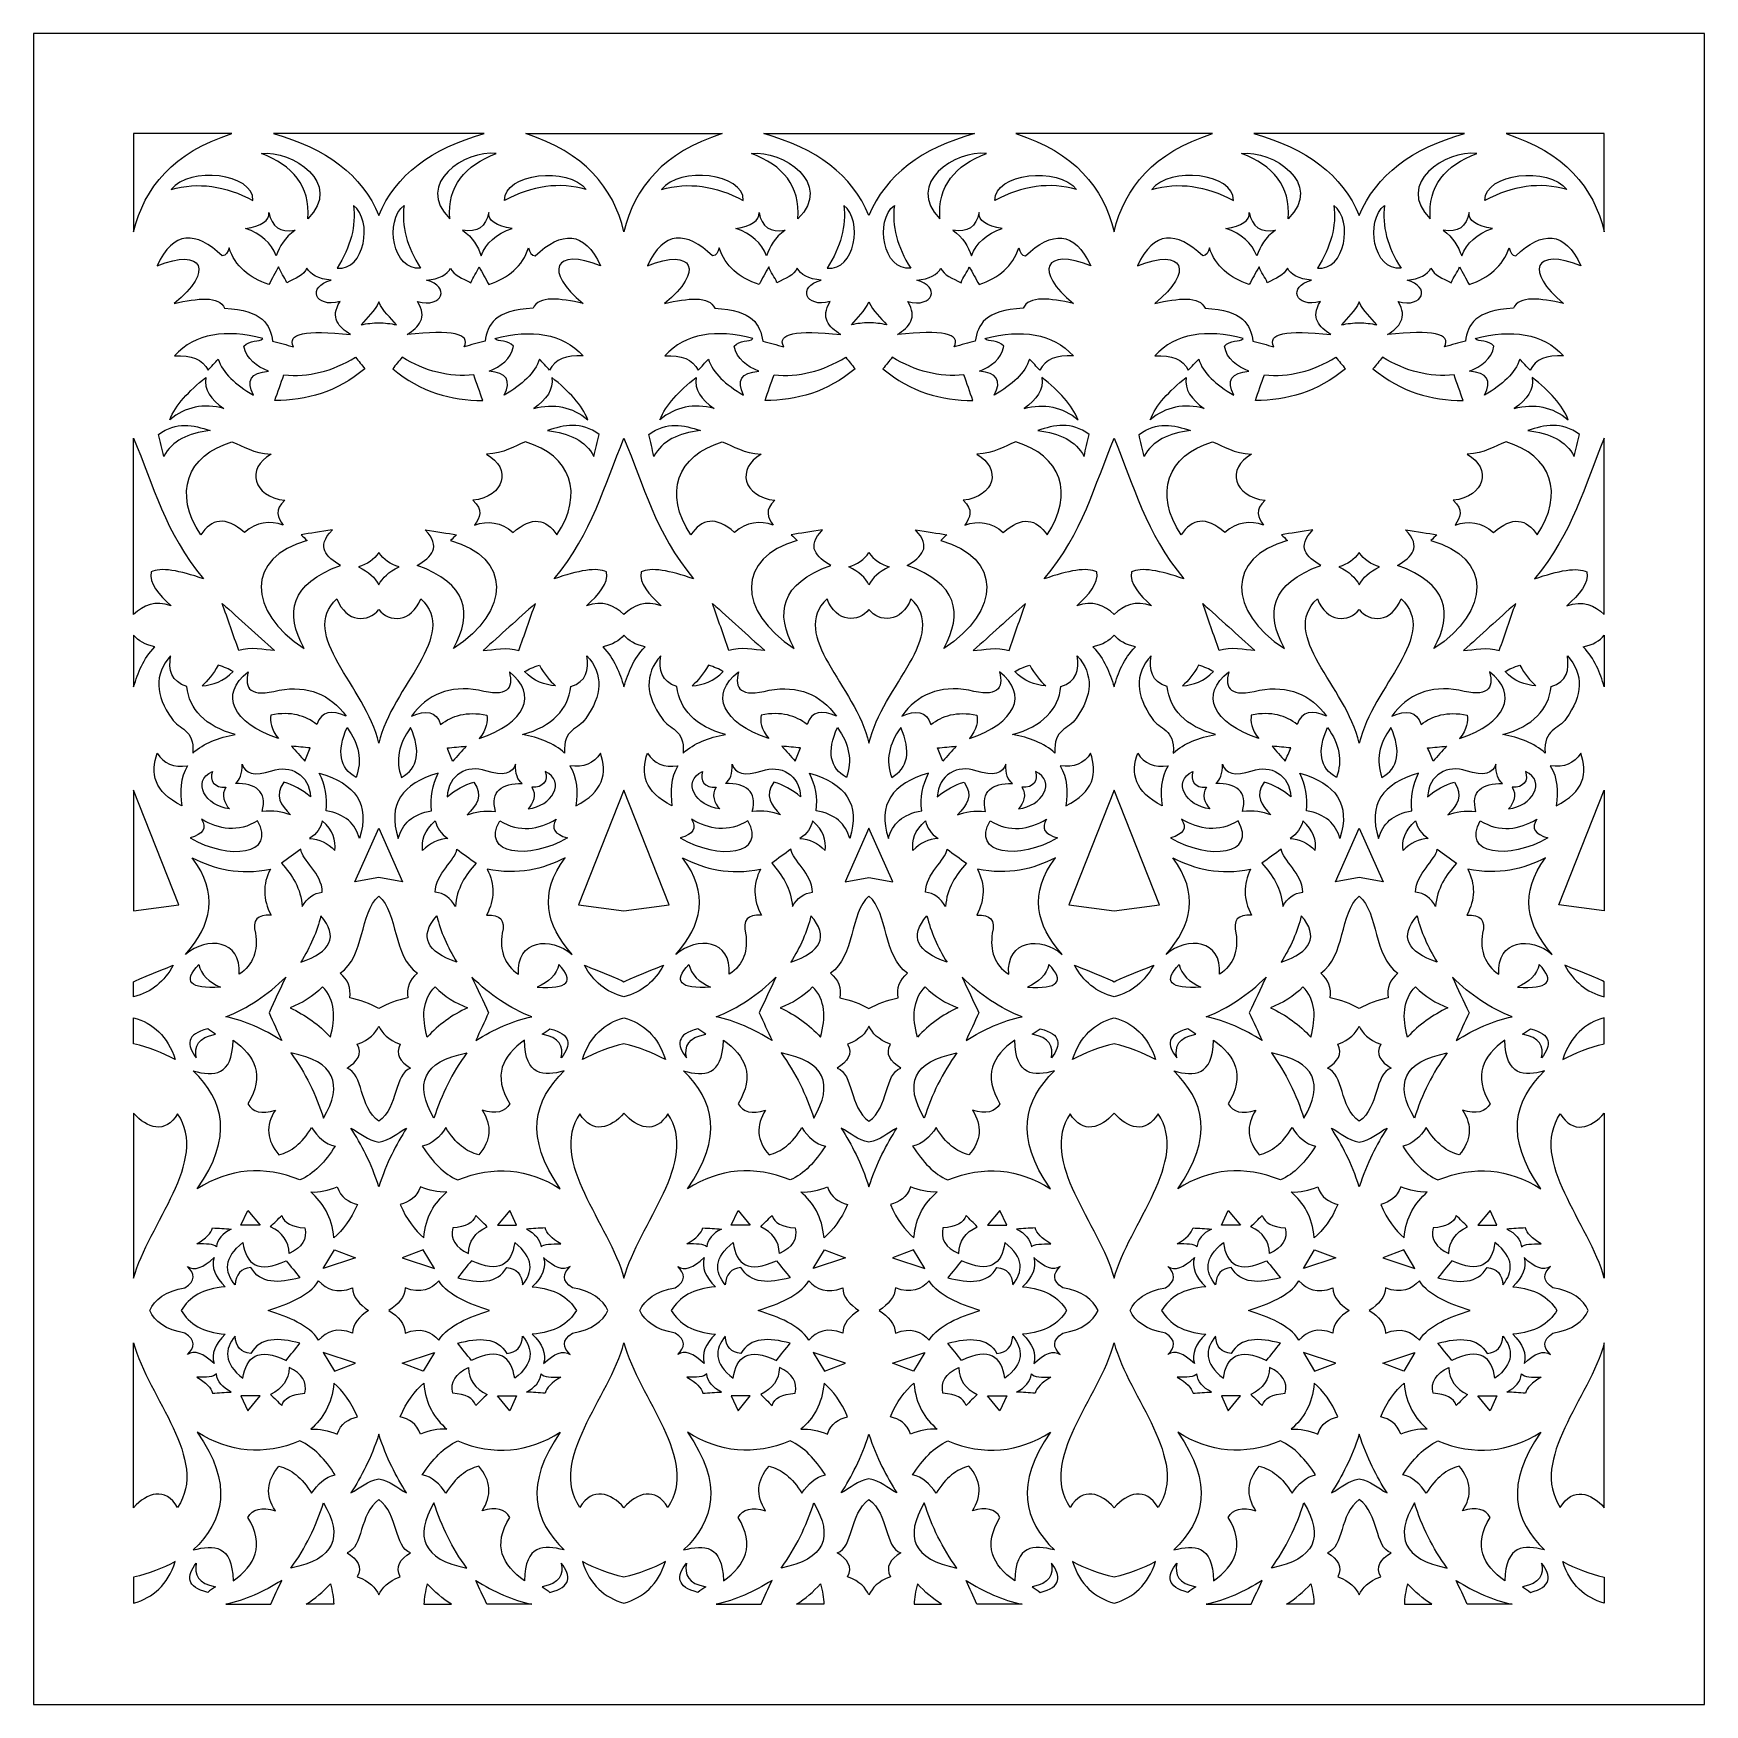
# Model space of a CAD drawing. Header units: millimetres. Extents: x -515 to 485, y -490 to 510.
import ezdxf

# ---------------------------------------------------------------- set-up
doc = ezdxf.new("R2010")
doc.units = ezdxf.units.MM
doc.layers.add('Plan 1', color=7, linetype='Continuous')

msp = doc.modelspace()

# ---------------------------------------------------------------- linework, layer by layer
at = {"layer": 'Plan 1', "color": 17}
for points, knots in [([(-514.8, 509.8), (-514.8, 509.8), (485.2, 509.8), (485.2, 509.8), (485.2, 509.8), (485.2, 509.8), (485.2, -490.2), (485.2, -490.2), (485.2, -490.2), (485.2, -490.2), (-514.8, -490.2), (-514.8, -490.2), (-514.8, -490.2), (-514.8, -490.2), (-514.8, 509.8), (-514.8, 509.8)], [0, 0, 0, 0, 0.2, 0.2, 0.2, 0.2, 0.4, 0.4, 0.4, 0.4, 0.6, 0.6, 0.6, 0.6, 1, 1, 1, 1]), ([(-454.8, 449.8), (-454.8, 449.8), (-396, 449.8), (-396, 449.8), (-396, 449.8), (-431.1, 438.6), (-448.4, 417.8), (-454.8, 391), (-454.8, 391), (-454.8, 391), (-454.8, 449.8), (-454.8, 449.8)], [0, 0, 0, 0, 0.25, 0.25, 0.25, 0.25, 0.5, 0.5, 0.5, 0.5, 1, 1, 1, 1]), ([(-350.6, 398.9), (-329.2, 419.8), (-360, 440.4), (-378.4, 437.9), (-378.4, 437.9), (-359.6, 430.8), (-349.1, 418.6), (-350.6, 398.9)], [0, 0, 0, 0, 0.33333, 0.33333, 0.33333, 0.33333, 1, 1, 1, 1]), ([(-371.2, 449.8), (-371.2, 449.8), (-245, 449.8), (-245, 449.8), (-245, 449.8), (-276.5, 441), (-298.2, 425.1), (-308.1, 400.8), (-308.1, 400.8), (-318, 425.1), (-339.7, 441), (-371.2, 449.8)], [0, 0, 0, 0, 0.25, 0.25, 0.25, 0.25, 0.5, 0.5, 0.5, 0.5, 1, 1, 1, 1]), ([(-265.6, 398.9), (-287.1, 419.8), (-256.3, 440.4), (-237.8, 437.9), (-237.8, 437.9), (-256.6, 430.8), (-267.1, 418.6), (-265.6, 398.9)], [0, 0, 0, 0, 0.33333, 0.33333, 0.33333, 0.33333, 1, 1, 1, 1]), ([(-102.7, 449.8), (-102.7, 449.8), (-161.4, 449.8), (-161.4, 449.8), (-161.4, 449.8), (-161.4, 449.8), (-220.2, 449.8), (-220.2, 449.8), (-220.2, 449.8), (-185.2, 438.6), (-167.8, 417.8), (-161.4, 391), (-161.4, 391), (-155.1, 417.8), (-137.7, 438.6), (-102.7, 449.8)], [0, 0, 0, 0, 0.2, 0.2, 0.2, 0.2, 0.4, 0.4, 0.4, 0.4, 0.6, 0.6, 0.6, 0.6, 1, 1, 1, 1]), ([(-57.3, 398.9), (-35.8, 419.8), (-66.6, 440.4), (-85.1, 437.9), (-85.1, 437.9), (-66.3, 430.8), (-55.8, 418.6), (-57.3, 398.9)], [0, 0, 0, 0, 0.33333, 0.33333, 0.33333, 0.33333, 1, 1, 1, 1]), ([(48.3, 449.8), (48.3, 449.8), (-77.8, 449.8), (-77.8, 449.8), (-77.8, 449.8), (-46.4, 441), (-24.7, 425.1), (-14.8, 400.8), (-14.8, 400.8), (-4.9, 425.1), (16.8, 441), (48.3, 449.8)], [0, 0, 0, 0, 0.25, 0.25, 0.25, 0.25, 0.5, 0.5, 0.5, 0.5, 1, 1, 1, 1]), ([(27.7, 398.9), (6.3, 419.8), (37.1, 440.4), (55.5, 437.9), (55.5, 437.9), (36.7, 430.8), (26.2, 418.6), (27.7, 398.9)], [0, 0, 0, 0, 0.33333, 0.33333, 0.33333, 0.33333, 1, 1, 1, 1]), ([(131.9, 449.8), (131.9, 449.8), (190.7, 449.8), (190.7, 449.8), (190.7, 449.8), (155.6, 438.6), (138.2, 417.8), (131.9, 391), (131.9, 391), (125.5, 417.8), (108.2, 438.6), (73.1, 449.8), (73.1, 449.8), (73.1, 449.8), (131.9, 449.8), (131.9, 449.8)], [0, 0, 0, 0, 0.2, 0.2, 0.2, 0.2, 0.4, 0.4, 0.4, 0.4, 0.6, 0.6, 0.6, 0.6, 1, 1, 1, 1]), ([(236, 398.9), (257.5, 419.8), (226.7, 440.4), (208.2, 437.9), (208.2, 437.9), (227, 430.8), (237.6, 418.6), (236, 398.9)], [0, 0, 0, 0, 0.33333, 0.33333, 0.33333, 0.33333, 1, 1, 1, 1]), ([(215.5, 449.8), (215.5, 449.8), (341.6, 449.8), (341.6, 449.8), (341.6, 449.8), (310.2, 441), (288.5, 425.1), (278.6, 400.8), (278.6, 400.8), (268.6, 425.1), (246.9, 441), (215.5, 449.8)], [0, 0, 0, 0, 0.25, 0.25, 0.25, 0.25, 0.5, 0.5, 0.5, 0.5, 1, 1, 1, 1]), ([(321.1, 398.9), (299.6, 419.8), (330.4, 440.4), (348.9, 437.9), (348.9, 437.9), (330.1, 430.8), (319.5, 418.6), (321.1, 398.9)], [0, 0, 0, 0, 0.33333, 0.33333, 0.33333, 0.33333, 1, 1, 1, 1]), ([(366.4, 449.8), (366.4, 449.8), (425.2, 449.8), (425.2, 449.8), (425.2, 449.8), (425.2, 449.8), (425.2, 391), (425.2, 391), (425.2, 391), (418.9, 417.8), (401.5, 438.6), (366.4, 449.8)], [0, 0, 0, 0, 0.25, 0.25, 0.25, 0.25, 0.5, 0.5, 0.5, 0.5, 1, 1, 1, 1]), ([(-432.3, 416.4), (-421.6, 430.5), (-382.9, 426.1), (-383.4, 409.8), (-383.4, 409.8), (-400, 418.8), (-416.3, 420.9), (-432.3, 416.4)], [0, 0, 0, 0, 0.33333, 0.33333, 0.33333, 0.33333, 1, 1, 1, 1]), ([(-184, 416.4), (-194.6, 430.5), (-233.3, 426.1), (-232.9, 409.8), (-232.9, 409.8), (-216.3, 418.8), (-200, 420.9), (-184, 416.4)], [0, 0, 0, 0, 0.33333, 0.33333, 0.33333, 0.33333, 1, 1, 1, 1]), ([(-138.9, 416.4), (-128.3, 430.5), (-89.6, 426.1), (-90, 409.8), (-90, 409.8), (-106.6, 418.8), (-122.9, 420.9), (-138.9, 416.4)], [0, 0, 0, 0, 0.33333, 0.33333, 0.33333, 0.33333, 1, 1, 1, 1]), ([(109.4, 416.4), (98.8, 430.5), (60, 426.1), (60.5, 409.8), (60.5, 409.8), (77.1, 418.8), (93.4, 420.9), (109.4, 416.4)], [0, 0, 0, 0, 0.33333, 0.33333, 0.33333, 0.33333, 1, 1, 1, 1]), ([(154.4, 416.4), (165, 430.5), (203.8, 426.1), (203.3, 409.8), (203.3, 409.8), (186.7, 418.8), (170.4, 420.9), (154.4, 416.4)], [0, 0, 0, 0, 0.33333, 0.33333, 0.33333, 0.33333, 1, 1, 1, 1]), ([(402.7, 416.4), (392.1, 430.5), (353.4, 426.1), (353.8, 409.8), (353.8, 409.8), (370.4, 418.8), (386.7, 420.9), (402.7, 416.4)], [0, 0, 0, 0, 0.33333, 0.33333, 0.33333, 0.33333, 1, 1, 1, 1]), ([(-358.2, 392), (-367.3, 390.3), (-372.2, 394.2), (-373.9, 402.6), (-373.9, 402.6), (-373.3, 397.6), (-378.5, 394.6), (-387.8, 393.1), (-387.8, 393.1), (-378.5, 389.8), (-372.3, 384.4), (-369.5, 376.7), (-369.5, 376.7), (-367.3, 382.2), (-364.6, 387.7), (-358.2, 392)], [0, 0, 0, 0, 0.2, 0.2, 0.2, 0.2, 0.4, 0.4, 0.4, 0.4, 0.6, 0.6, 0.6, 0.6, 1, 1, 1, 1]), ([(-323.3, 406.9), (-311.4, 397.8), (-316.5, 367.4), (-333.1, 369.4), (-333.1, 369.4), (-324.9, 382.1), (-321.6, 394.6), (-323.3, 406.9)], [0, 0, 0, 0, 0.33333, 0.33333, 0.33333, 0.33333, 1, 1, 1, 1]), ([(-293, 406.9), (-304.8, 397.8), (-299.7, 367.4), (-283.1, 369.4), (-283.1, 369.4), (-291.3, 382.1), (-294.6, 394.6), (-293, 406.9)], [0, 0, 0, 0, 0.33333, 0.33333, 0.33333, 0.33333, 1, 1, 1, 1]), ([(-258, 392), (-249, 390.3), (-244, 394.2), (-242.3, 402.6), (-242.3, 402.6), (-242.9, 397.6), (-237.7, 394.6), (-228.4, 393.1), (-228.4, 393.1), (-237.8, 389.8), (-243.9, 384.4), (-246.8, 376.7), (-246.8, 376.7), (-248.9, 382.2), (-251.6, 387.7), (-258, 392)], [0, 0, 0, 0, 0.2, 0.2, 0.2, 0.2, 0.4, 0.4, 0.4, 0.4, 0.6, 0.6, 0.6, 0.6, 1, 1, 1, 1]), ([(-64.9, 392), (-73.9, 390.3), (-78.9, 394.2), (-80.6, 402.6), (-80.6, 402.6), (-80, 397.6), (-85.2, 394.6), (-94.5, 393.1), (-94.5, 393.1), (-85.1, 389.8), (-79, 384.4), (-76.1, 376.7), (-76.1, 376.7), (-74, 382.2), (-71.3, 387.7), (-64.9, 392)], [0, 0, 0, 0, 0.2, 0.2, 0.2, 0.2, 0.4, 0.4, 0.4, 0.4, 0.6, 0.6, 0.6, 0.6, 1, 1, 1, 1]), ([(-29.9, 406.9), (-18.1, 397.8), (-23.2, 367.4), (-39.8, 369.4), (-39.8, 369.4), (-31.6, 382.1), (-28.3, 394.6), (-29.9, 406.9)], [0, 0, 0, 0, 0.33333, 0.33333, 0.33333, 0.33333, 1, 1, 1, 1]), ([(0.4, 406.9), (-11.5, 397.8), (-6.4, 367.4), (10.2, 369.4), (10.2, 369.4), (2, 382.1), (-1.2, 394.6), (0.4, 406.9)], [0, 0, 0, 0, 0.33333, 0.33333, 0.33333, 0.33333, 1, 1, 1, 1]), ([(35.3, 392), (44.4, 390.3), (49.3, 394.2), (51.1, 402.6), (51.1, 402.6), (50.4, 397.6), (55.6, 394.6), (65, 393.1), (65, 393.1), (55.6, 389.8), (49.4, 384.4), (46.6, 376.7), (46.6, 376.7), (44.4, 382.2), (41.7, 387.7), (35.3, 392)], [0, 0, 0, 0, 0.2, 0.2, 0.2, 0.2, 0.4, 0.4, 0.4, 0.4, 0.6, 0.6, 0.6, 0.6, 1, 1, 1, 1]), ([(228.4, 392), (219.4, 390.3), (214.4, 394.2), (212.7, 402.6), (212.7, 402.6), (213.4, 397.6), (208.2, 394.6), (198.8, 393.1), (198.8, 393.1), (208.2, 389.8), (214.3, 384.4), (217.2, 376.7), (217.2, 376.7), (219.4, 382.2), (222.1, 387.7), (228.4, 392)], [0, 0, 0, 0, 0.2, 0.2, 0.2, 0.2, 0.4, 0.4, 0.4, 0.4, 0.6, 0.6, 0.6, 0.6, 1, 1, 1, 1]), ([(263.4, 406.9), (275.2, 397.8), (270.1, 367.4), (253.5, 369.4), (253.5, 369.4), (261.7, 382.1), (265, 394.6), (263.4, 406.9)], [0, 0, 0, 0, 0.33333, 0.33333, 0.33333, 0.33333, 1, 1, 1, 1]), ([(293.7, 406.9), (281.9, 397.8), (287, 367.4), (303.6, 369.4), (303.6, 369.4), (295.4, 382.1), (292.1, 394.6), (293.7, 406.9)], [0, 0, 0, 0, 0.33333, 0.33333, 0.33333, 0.33333, 1, 1, 1, 1]), ([(328.7, 392), (337.7, 390.3), (342.7, 394.2), (344.4, 402.6), (344.4, 402.6), (343.7, 397.6), (349, 394.6), (358.3, 393.1), (358.3, 393.1), (348.9, 389.8), (342.8, 384.4), (339.9, 376.7), (339.9, 376.7), (337.7, 382.2), (335, 387.7), (328.7, 392)], [0, 0, 0, 0, 0.2, 0.2, 0.2, 0.2, 0.4, 0.4, 0.4, 0.4, 0.6, 0.6, 0.6, 0.6, 1, 1, 1, 1]), ([(-440.8, 370.8), (-431, 391.9), (-417.6, 391.6), (-401.8, 376.7), (-401.8, 376.7), (-399.4, 376.8), (-398.5, 378.9), (-397.7, 381.4), (-397.7, 381.4), (-394.1, 370.5), (-385.8, 363.5), (-373.9, 359.5), (-373.9, 359.5), (-372, 363), (-370.1, 366.6), (-368.1, 370.1), (-368.1, 370.1), (-366.9, 366.7), (-364.4, 364), (-363.2, 360.6), (-363.2, 360.6), (-358.1, 363.3), (-352.9, 364.9), (-351.1, 369.4), (-351.1, 369.4), (-349.1, 365.3), (-344.3, 362.9), (-336.7, 362.1), (-336.7, 362.1), (-351.1, 358.5), (-346.6, 345.2), (-331.3, 349.3), (-331.3, 349.3), (-337.5, 339.5), (-332.1, 334.2), (-325, 329.6), (-325, 329.6), (-352, 332.5), (-363.3, 330.1), (-359.1, 322.3), (-359.1, 322.3), (-363.3, 323.4), (-367.5, 324.5), (-371.7, 325.6), (-371.7, 325.6), (-373.2, 335.5), (-377.3, 344.2), (-400.4, 345.3), (-400.4, 345.3), (-403.7, 353), (-416.4, 351.3), (-430.5, 348.2), (-430.5, 348.2), (-406.5, 367.6), (-413.1, 381.7), (-440.8, 370.8)], [0, 0, 0, 0, 0.06667, 0.06667, 0.06667, 0.06667, 0.13333, 0.13333, 0.13333, 0.13333, 0.2, 0.2, 0.2, 0.2, 0.26667, 0.26667, 0.26667, 0.26667, 0.33333, 0.33333, 0.33333, 0.33333, 0.4, 0.4, 0.4, 0.4, 0.46667, 0.46667, 0.46667, 0.46667, 0.53333, 0.53333, 0.53333, 0.53333, 0.6, 0.6, 0.6, 0.6, 0.66667, 0.66667, 0.66667, 0.66667, 0.73333, 0.73333, 0.73333, 0.73333, 0.8, 0.8, 0.8, 0.8, 0.86667, 0.86667, 0.86667, 0.86667, 1, 1, 1, 1]), ([(-175.4, 370.8), (-185.3, 391.9), (-198.6, 391.6), (-214.5, 376.7), (-214.5, 376.7), (-216.8, 376.8), (-217.8, 378.9), (-218.5, 381.4), (-218.5, 381.4), (-222.1, 370.5), (-230.4, 363.5), (-242.3, 359.5), (-242.3, 359.5), (-244.2, 363), (-246.2, 366.6), (-248.1, 370.1), (-248.1, 370.1), (-249.3, 366.7), (-251.8, 364), (-253, 360.6), (-253, 360.6), (-258.1, 363.3), (-263.3, 364.9), (-265.2, 369.4), (-265.2, 369.4), (-267.2, 365.3), (-271.9, 362.9), (-279.5, 362.1), (-279.5, 362.1), (-265.2, 358.5), (-269.7, 345.2), (-284.9, 349.3), (-284.9, 349.3), (-278.8, 339.5), (-284.1, 334.2), (-291.2, 329.6), (-291.2, 329.6), (-264.3, 332.5), (-252.9, 330.1), (-257.1, 322.3), (-257.1, 322.3), (-252.9, 323.4), (-248.7, 324.5), (-244.5, 325.6), (-244.5, 325.6), (-243.1, 335.5), (-238.9, 344.2), (-215.8, 345.3), (-215.8, 345.3), (-212.5, 353), (-199.8, 351.3), (-185.8, 348.2), (-185.8, 348.2), (-209.7, 367.6), (-203.1, 381.7), (-175.4, 370.8)], [0, 0, 0, 0, 0.06667, 0.06667, 0.06667, 0.06667, 0.13333, 0.13333, 0.13333, 0.13333, 0.2, 0.2, 0.2, 0.2, 0.26667, 0.26667, 0.26667, 0.26667, 0.33333, 0.33333, 0.33333, 0.33333, 0.4, 0.4, 0.4, 0.4, 0.46667, 0.46667, 0.46667, 0.46667, 0.53333, 0.53333, 0.53333, 0.53333, 0.6, 0.6, 0.6, 0.6, 0.66667, 0.66667, 0.66667, 0.66667, 0.73333, 0.73333, 0.73333, 0.73333, 0.8, 0.8, 0.8, 0.8, 0.86667, 0.86667, 0.86667, 0.86667, 1, 1, 1, 1]), ([(-147.4, 370.8), (-137.6, 391.9), (-124.2, 391.6), (-108.4, 376.7), (-108.4, 376.7), (-106.1, 376.8), (-105.1, 378.9), (-104.4, 381.4), (-104.4, 381.4), (-100.7, 370.5), (-92.5, 363.5), (-80.6, 359.5), (-80.6, 359.5), (-78.7, 363), (-76.7, 366.6), (-74.8, 370.1), (-74.8, 370.1), (-73.6, 366.7), (-71.1, 364), (-69.9, 360.6), (-69.9, 360.6), (-64.8, 363.3), (-59.6, 364.9), (-57.7, 369.4), (-57.7, 369.4), (-55.7, 365.3), (-50.9, 362.9), (-43.4, 362.1), (-43.4, 362.1), (-57.7, 358.5), (-53.2, 345.2), (-38, 349.3), (-38, 349.3), (-44.1, 339.5), (-38.8, 334.2), (-31.7, 329.6), (-31.7, 329.6), (-58.6, 332.5), (-70, 330.1), (-65.8, 322.3), (-65.8, 322.3), (-70, 323.4), (-74.2, 324.5), (-78.4, 325.6), (-78.4, 325.6), (-79.8, 335.5), (-84, 344.2), (-107.1, 345.3), (-107.1, 345.3), (-110.3, 353), (-123.1, 351.3), (-137.1, 348.2), (-137.1, 348.2), (-113.2, 367.6), (-119.8, 381.7), (-147.4, 370.8)], [0, 0, 0, 0, 0.06667, 0.06667, 0.06667, 0.06667, 0.13333, 0.13333, 0.13333, 0.13333, 0.2, 0.2, 0.2, 0.2, 0.26667, 0.26667, 0.26667, 0.26667, 0.33333, 0.33333, 0.33333, 0.33333, 0.4, 0.4, 0.4, 0.4, 0.46667, 0.46667, 0.46667, 0.46667, 0.53333, 0.53333, 0.53333, 0.53333, 0.6, 0.6, 0.6, 0.6, 0.66667, 0.66667, 0.66667, 0.66667, 0.73333, 0.73333, 0.73333, 0.73333, 0.8, 0.8, 0.8, 0.8, 0.86667, 0.86667, 0.86667, 0.86667, 1, 1, 1, 1]), ([(117.9, 370.8), (108.1, 391.9), (94.7, 391.6), (78.9, 376.7), (78.9, 376.7), (76.5, 376.8), (75.6, 378.9), (74.8, 381.4), (74.8, 381.4), (71.2, 370.5), (62.9, 363.5), (51.1, 359.5), (51.1, 359.5), (49.1, 363), (47.2, 366.6), (45.2, 370.1), (45.2, 370.1), (44, 366.7), (41.5, 364), (40.3, 360.6), (40.3, 360.6), (35.2, 363.3), (30, 364.9), (28.2, 369.4), (28.2, 369.4), (26.2, 365.3), (21.4, 362.9), (13.8, 362.1), (13.8, 362.1), (28.2, 358.5), (23.7, 345.2), (8.4, 349.3), (8.4, 349.3), (14.6, 339.5), (9.2, 334.2), (2.2, 329.6), (2.2, 329.6), (29.1, 332.5), (40.4, 330.1), (36.2, 322.3), (36.2, 322.3), (40.4, 323.4), (44.6, 324.5), (48.8, 325.6), (48.8, 325.6), (50.3, 335.5), (54.4, 344.2), (77.5, 345.3), (77.5, 345.3), (80.8, 353), (93.5, 351.3), (107.6, 348.2), (107.6, 348.2), (83.6, 367.6), (90.2, 381.7), (117.9, 370.8)], [0, 0, 0, 0, 0.06667, 0.06667, 0.06667, 0.06667, 0.13333, 0.13333, 0.13333, 0.13333, 0.2, 0.2, 0.2, 0.2, 0.26667, 0.26667, 0.26667, 0.26667, 0.33333, 0.33333, 0.33333, 0.33333, 0.4, 0.4, 0.4, 0.4, 0.46667, 0.46667, 0.46667, 0.46667, 0.53333, 0.53333, 0.53333, 0.53333, 0.6, 0.6, 0.6, 0.6, 0.66667, 0.66667, 0.66667, 0.66667, 0.73333, 0.73333, 0.73333, 0.73333, 0.8, 0.8, 0.8, 0.8, 0.86667, 0.86667, 0.86667, 0.86667, 1, 1, 1, 1]), ([(145.9, 370.8), (155.7, 391.9), (169.1, 391.6), (184.9, 376.7), (184.9, 376.7), (187.2, 376.8), (188.2, 378.9), (188.9, 381.4), (188.9, 381.4), (192.6, 370.5), (200.9, 363.5), (212.7, 359.5), (212.7, 359.5), (214.7, 363), (216.6, 366.6), (218.6, 370.1), (218.6, 370.1), (219.8, 366.7), (222.3, 364), (223.5, 360.6), (223.5, 360.6), (228.5, 363.3), (233.7, 364.9), (235.6, 369.4), (235.6, 369.4), (237.6, 365.3), (242.4, 362.9), (250, 362.1), (250, 362.1), (235.6, 358.5), (240.1, 345.2), (255.3, 349.3), (255.3, 349.3), (249.2, 339.5), (254.6, 334.2), (261.6, 329.6), (261.6, 329.6), (234.7, 332.5), (223.3, 330.1), (227.5, 322.3), (227.5, 322.3), (223.3, 323.4), (219.2, 324.5), (215, 325.6), (215, 325.6), (213.5, 335.5), (209.3, 344.2), (186.3, 345.3), (186.3, 345.3), (183, 353), (170.3, 351.3), (156.2, 348.2), (156.2, 348.2), (180.1, 367.6), (173.6, 381.7), (145.9, 370.8)], [0, 0, 0, 0, 0.06667, 0.06667, 0.06667, 0.06667, 0.13333, 0.13333, 0.13333, 0.13333, 0.2, 0.2, 0.2, 0.2, 0.26667, 0.26667, 0.26667, 0.26667, 0.33333, 0.33333, 0.33333, 0.33333, 0.4, 0.4, 0.4, 0.4, 0.46667, 0.46667, 0.46667, 0.46667, 0.53333, 0.53333, 0.53333, 0.53333, 0.6, 0.6, 0.6, 0.6, 0.66667, 0.66667, 0.66667, 0.66667, 0.73333, 0.73333, 0.73333, 0.73333, 0.8, 0.8, 0.8, 0.8, 0.86667, 0.86667, 0.86667, 0.86667, 1, 1, 1, 1]), ([(411.2, 370.8), (401.4, 391.9), (388, 391.6), (372.2, 376.7), (372.2, 376.7), (369.9, 376.8), (368.9, 378.9), (368.2, 381.4), (368.2, 381.4), (364.5, 370.5), (356.2, 363.5), (344.4, 359.5), (344.4, 359.5), (342.4, 363), (340.5, 366.6), (338.6, 370.1), (338.6, 370.1), (337.4, 366.7), (334.8, 364), (333.6, 360.6), (333.6, 360.6), (328.6, 363.3), (323.4, 364.9), (321.5, 369.4), (321.5, 369.4), (319.5, 365.3), (314.7, 362.9), (307.2, 362.1), (307.2, 362.1), (321.5, 358.5), (317, 345.2), (301.8, 349.3), (301.8, 349.3), (307.9, 339.5), (302.5, 334.2), (295.5, 329.6), (295.5, 329.6), (322.4, 332.5), (333.8, 330.1), (329.6, 322.3), (329.6, 322.3), (333.8, 323.4), (338, 324.5), (342.1, 325.6), (342.1, 325.6), (343.6, 335.5), (347.8, 344.2), (370.8, 345.3), (370.8, 345.3), (374.1, 353), (386.8, 351.3), (400.9, 348.2), (400.9, 348.2), (377, 367.6), (383.6, 381.7), (411.2, 370.8)], [0, 0, 0, 0, 0.06667, 0.06667, 0.06667, 0.06667, 0.13333, 0.13333, 0.13333, 0.13333, 0.2, 0.2, 0.2, 0.2, 0.26667, 0.26667, 0.26667, 0.26667, 0.33333, 0.33333, 0.33333, 0.33333, 0.4, 0.4, 0.4, 0.4, 0.46667, 0.46667, 0.46667, 0.46667, 0.53333, 0.53333, 0.53333, 0.53333, 0.6, 0.6, 0.6, 0.6, 0.66667, 0.66667, 0.66667, 0.66667, 0.73333, 0.73333, 0.73333, 0.73333, 0.8, 0.8, 0.8, 0.8, 0.86667, 0.86667, 0.86667, 0.86667, 1, 1, 1, 1]), ([(-308.1, 336.6), (-311.7, 336.5), (-315.2, 336.3), (-318.7, 335.3), (-318.7, 335.3), (-315.1, 339.9), (-310.6, 343.2), (-308.1, 349.1), (-308.1, 349.1), (-305.6, 343.2), (-301.1, 339.9), (-297.6, 335.3), (-297.6, 335.3), (-301.1, 336.3), (-304.5, 336.5), (-308.1, 336.6)], [0, 0, 0, 0, 0.2, 0.2, 0.2, 0.2, 0.4, 0.4, 0.4, 0.4, 0.6, 0.6, 0.6, 0.6, 1, 1, 1, 1]), ([(-14.8, 336.6), (-11.2, 336.5), (-7.7, 336.3), (-4.2, 335.3), (-4.2, 335.3), (-7.8, 339.9), (-12.3, 343.2), (-14.8, 349.1), (-14.8, 349.1), (-17.3, 343.2), (-21.8, 339.9), (-25.3, 335.3), (-25.3, 335.3), (-21.8, 336.3), (-18.4, 336.5), (-14.8, 336.6)], [0, 0, 0, 0, 0.2, 0.2, 0.2, 0.2, 0.4, 0.4, 0.4, 0.4, 0.6, 0.6, 0.6, 0.6, 1, 1, 1, 1]), ([(278.6, 336.6), (275, 336.5), (271.5, 336.3), (268, 335.3), (268, 335.3), (271.5, 339.9), (276, 343.2), (278.6, 349.1), (278.6, 349.1), (281.1, 343.2), (285.6, 339.9), (289.1, 335.3), (289.1, 335.3), (285.6, 336.3), (282.2, 336.5), (278.6, 336.6)], [0, 0, 0, 0, 0.2, 0.2, 0.2, 0.2, 0.4, 0.4, 0.4, 0.4, 0.6, 0.6, 0.6, 0.6, 1, 1, 1, 1]), ([(-377.5, 327.2), (-379.7, 324.9), (-385.5, 326.7), (-388.8, 322.6), (-388.8, 322.6), (-387.3, 314.6), (-381.2, 310.7), (-374.2, 307.6), (-374.2, 307.6), (-384.7, 306.8), (-387.7, 302.1), (-383.1, 293.4), (-383.1, 293.4), (-394, 299.6), (-401.5, 306.6), (-404.2, 314.9), (-404.2, 314.9), (-406.2, 312.7), (-408.3, 310.5), (-410.3, 308.2), (-410.3, 308.2), (-413.6, 314.7), (-420.3, 317.6), (-430.4, 316.8), (-430.4, 316.8), (-417.8, 330.6), (-399.6, 332.9), (-377.5, 327.2)], [0, 0, 0, 0, 0.125, 0.125, 0.125, 0.125, 0.25, 0.25, 0.25, 0.25, 0.375, 0.375, 0.375, 0.375, 0.5, 0.5, 0.5, 0.5, 0.625, 0.625, 0.625, 0.625, 0.75, 0.75, 0.75, 0.75, 1, 1, 1, 1]), ([(-238.7, 327.2), (-236.5, 324.9), (-230.7, 326.7), (-227.5, 322.6), (-227.5, 322.6), (-229, 314.6), (-235.1, 310.7), (-242.1, 307.6), (-242.1, 307.6), (-231.6, 306.8), (-228.6, 302.1), (-233.1, 293.4), (-233.1, 293.4), (-222.2, 299.6), (-214.7, 306.6), (-212, 314.9), (-212, 314.9), (-210, 312.7), (-207.9, 310.5), (-205.9, 308.2), (-205.9, 308.2), (-202.6, 314.7), (-196, 317.6), (-185.9, 316.8), (-185.9, 316.8), (-198.4, 330.6), (-216.6, 332.9), (-238.7, 327.2)], [0, 0, 0, 0, 0.125, 0.125, 0.125, 0.125, 0.25, 0.25, 0.25, 0.25, 0.375, 0.375, 0.375, 0.375, 0.5, 0.5, 0.5, 0.5, 0.625, 0.625, 0.625, 0.625, 0.75, 0.75, 0.75, 0.75, 1, 1, 1, 1]), ([(-84.2, 327.2), (-86.4, 324.9), (-92.2, 326.7), (-95.4, 322.6), (-95.4, 322.6), (-93.9, 314.6), (-87.8, 310.7), (-80.8, 307.6), (-80.8, 307.6), (-91.3, 306.8), (-94.3, 302.1), (-89.8, 293.4), (-89.8, 293.4), (-100.7, 299.6), (-108.2, 306.6), (-110.9, 314.9), (-110.9, 314.9), (-112.9, 312.7), (-114.9, 310.5), (-117, 308.2), (-117, 308.2), (-120.3, 314.7), (-126.9, 317.6), (-137, 316.8), (-137, 316.8), (-124.5, 330.6), (-106.3, 332.9), (-84.2, 327.2)], [0, 0, 0, 0, 0.125, 0.125, 0.125, 0.125, 0.25, 0.25, 0.25, 0.25, 0.375, 0.375, 0.375, 0.375, 0.5, 0.5, 0.5, 0.5, 0.625, 0.625, 0.625, 0.625, 0.75, 0.75, 0.75, 0.75, 1, 1, 1, 1]), ([(54.6, 327.2), (56.8, 324.9), (62.6, 326.7), (65.9, 322.6), (65.9, 322.6), (64.4, 314.6), (58.3, 310.7), (51.3, 307.6), (51.3, 307.6), (61.8, 306.8), (64.8, 302.1), (60.2, 293.4), (60.2, 293.4), (71.1, 299.6), (78.6, 306.6), (81.3, 314.9), (81.3, 314.9), (83.3, 312.7), (85.4, 310.5), (87.5, 308.2), (87.5, 308.2), (90.7, 314.7), (97.4, 317.6), (107.5, 316.8), (107.5, 316.8), (94.9, 330.6), (76.7, 332.9), (54.6, 327.2)], [0, 0, 0, 0, 0.125, 0.125, 0.125, 0.125, 0.25, 0.25, 0.25, 0.25, 0.375, 0.375, 0.375, 0.375, 0.5, 0.5, 0.5, 0.5, 0.625, 0.625, 0.625, 0.625, 0.75, 0.75, 0.75, 0.75, 1, 1, 1, 1]), ([(209.2, 327.2), (207, 324.9), (201.1, 326.7), (197.9, 322.6), (197.9, 322.6), (199.4, 314.6), (205.5, 310.7), (212.5, 307.6), (212.5, 307.6), (202, 306.8), (199, 302.1), (203.5, 293.4), (203.5, 293.4), (192.7, 299.6), (185.1, 306.6), (182.5, 314.9), (182.5, 314.9), (180.4, 312.7), (178.4, 310.5), (176.3, 308.2), (176.3, 308.2), (173.1, 314.7), (166.4, 317.6), (156.3, 316.8), (156.3, 316.8), (168.8, 330.6), (187.1, 332.9), (209.2, 327.2)], [0, 0, 0, 0, 0.125, 0.125, 0.125, 0.125, 0.25, 0.25, 0.25, 0.25, 0.375, 0.375, 0.375, 0.375, 0.5, 0.5, 0.5, 0.5, 0.625, 0.625, 0.625, 0.625, 0.75, 0.75, 0.75, 0.75, 1, 1, 1, 1]), ([(347.9, 327.2), (350.1, 324.9), (356, 326.7), (359.2, 322.6), (359.2, 322.6), (357.7, 314.6), (351.6, 310.7), (344.6, 307.6), (344.6, 307.6), (355.1, 306.8), (358.1, 302.1), (353.6, 293.4), (353.6, 293.4), (364.4, 299.6), (372, 306.6), (374.6, 314.9), (374.6, 314.9), (376.7, 312.7), (378.7, 310.5), (380.8, 308.2), (380.8, 308.2), (384, 314.7), (390.7, 317.6), (400.8, 316.8), (400.8, 316.8), (388.3, 330.6), (370, 332.9), (347.9, 327.2)], [0, 0, 0, 0, 0.125, 0.125, 0.125, 0.125, 0.25, 0.25, 0.25, 0.25, 0.375, 0.375, 0.375, 0.375, 0.5, 0.5, 0.5, 0.5, 0.625, 0.625, 0.625, 0.625, 0.75, 0.75, 0.75, 0.75, 1, 1, 1, 1]), ([(-364.9, 305.5), (-366.7, 300.4), (-368.5, 295.2), (-370.3, 290.1), (-370.3, 290.1), (-351.4, 290.1), (-333.2, 295.2), (-316.4, 309.1), (-316.4, 309.1), (-318.3, 311.4), (-320.2, 313.7), (-322, 316), (-322, 316), (-336, 307.6), (-350.3, 303.9), (-364.9, 305.5)], [0, 0, 0, 0, 0.2, 0.2, 0.2, 0.2, 0.4, 0.4, 0.4, 0.4, 0.6, 0.6, 0.6, 0.6, 1, 1, 1, 1]), ([(-251.3, 305.5), (-249.5, 300.4), (-247.7, 295.2), (-245.9, 290.1), (-245.9, 290.1), (-264.8, 290.1), (-283, 295.2), (-299.8, 309.1), (-299.8, 309.1), (-298, 311.4), (-296.1, 313.7), (-294.2, 316), (-294.2, 316), (-280.2, 307.6), (-266, 303.9), (-251.3, 305.5)], [0, 0, 0, 0, 0.2, 0.2, 0.2, 0.2, 0.4, 0.4, 0.4, 0.4, 0.6, 0.6, 0.6, 0.6, 1, 1, 1, 1]), ([(-71.6, 305.5), (-73.4, 300.4), (-75.2, 295.2), (-77, 290.1), (-77, 290.1), (-58.1, 290.1), (-39.9, 295.2), (-23.1, 309.1), (-23.1, 309.1), (-24.9, 311.4), (-26.8, 313.7), (-28.7, 316), (-28.7, 316), (-42.7, 307.6), (-56.9, 303.9), (-71.6, 305.5)], [0, 0, 0, 0, 0.2, 0.2, 0.2, 0.2, 0.4, 0.4, 0.4, 0.4, 0.6, 0.6, 0.6, 0.6, 1, 1, 1, 1]), ([(42, 305.5), (43.8, 300.4), (45.6, 295.2), (47.4, 290.1), (47.4, 290.1), (28.5, 290.1), (10.3, 295.2), (-6.5, 309.1), (-6.5, 309.1), (-4.6, 311.4), (-2.7, 313.7), (-0.9, 316), (-0.9, 316), (13.1, 307.6), (27.4, 303.9), (42, 305.5)], [0, 0, 0, 0, 0.2, 0.2, 0.2, 0.2, 0.4, 0.4, 0.4, 0.4, 0.6, 0.6, 0.6, 0.6, 1, 1, 1, 1]), ([(221.8, 305.5), (220, 300.4), (218.2, 295.2), (216.4, 290.1), (216.4, 290.1), (235.3, 290.1), (253.4, 295.2), (270.3, 309.1), (270.3, 309.1), (268.4, 311.4), (266.5, 313.7), (264.6, 316), (264.6, 316), (250.7, 307.6), (236.4, 303.9), (221.8, 305.5)], [0, 0, 0, 0, 0.2, 0.2, 0.2, 0.2, 0.4, 0.4, 0.4, 0.4, 0.6, 0.6, 0.6, 0.6, 1, 1, 1, 1]), ([(335.3, 305.5), (337.1, 300.4), (338.9, 295.2), (340.7, 290.1), (340.7, 290.1), (321.8, 290.1), (303.7, 295.2), (286.8, 309.1), (286.8, 309.1), (288.7, 311.4), (290.6, 313.7), (292.5, 316), (292.5, 316), (306.4, 307.6), (320.7, 303.9), (335.3, 305.5)], [0, 0, 0, 0, 0.2, 0.2, 0.2, 0.2, 0.4, 0.4, 0.4, 0.4, 0.6, 0.6, 0.6, 0.6, 1, 1, 1, 1]), ([(-411.6, 303.9), (-422, 295.7), (-429.6, 287.3), (-433.2, 278.6), (-433.2, 278.6), (-423.8, 286.4), (-413, 288.6), (-400.8, 285.3), (-400.8, 285.3), (-408.6, 290.7), (-412.8, 296.8), (-411.6, 303.9)], [0, 0, 0, 0, 0.25, 0.25, 0.25, 0.25, 0.5, 0.5, 0.5, 0.5, 1, 1, 1, 1]), ([(-204.6, 303.9), (-194.2, 295.7), (-186.6, 287.3), (-183, 278.6), (-183, 278.6), (-192.4, 286.4), (-203.2, 288.6), (-215.4, 285.3), (-215.4, 285.3), (-207.6, 290.7), (-203.5, 296.8), (-204.6, 303.9)], [0, 0, 0, 0, 0.25, 0.25, 0.25, 0.25, 0.5, 0.5, 0.5, 0.5, 1, 1, 1, 1]), ([(-118.3, 303.9), (-128.7, 295.7), (-136.3, 287.3), (-139.9, 278.6), (-139.9, 278.6), (-130.4, 286.4), (-119.7, 288.6), (-107.5, 285.3), (-107.5, 285.3), (-115.3, 290.7), (-119.4, 296.8), (-118.3, 303.9)], [0, 0, 0, 0, 0.25, 0.25, 0.25, 0.25, 0.5, 0.5, 0.5, 0.5, 1, 1, 1, 1]), ([(88.7, 303.9), (99.1, 295.7), (106.7, 287.3), (110.3, 278.6), (110.3, 278.6), (100.9, 286.4), (90.1, 288.6), (78, 285.3), (78, 285.3), (85.7, 290.7), (89.9, 296.8), (88.7, 303.9)], [0, 0, 0, 0, 0.25, 0.25, 0.25, 0.25, 0.5, 0.5, 0.5, 0.5, 1, 1, 1, 1]), ([(175, 303.9), (164.6, 295.7), (157, 287.3), (153.5, 278.6), (153.5, 278.6), (162.9, 286.4), (173.7, 288.6), (185.8, 285.3), (185.8, 285.3), (178.1, 290.7), (173.9, 296.8), (175, 303.9)], [0, 0, 0, 0, 0.25, 0.25, 0.25, 0.25, 0.5, 0.5, 0.5, 0.5, 1, 1, 1, 1]), ([(382.1, 303.9), (392.5, 295.7), (400.1, 287.3), (403.6, 278.6), (403.6, 278.6), (394.2, 286.4), (383.4, 288.6), (371.3, 285.3), (371.3, 285.3), (379.1, 290.7), (383.2, 296.8), (382.1, 303.9)], [0, 0, 0, 0, 0.25, 0.25, 0.25, 0.25, 0.5, 0.5, 0.5, 0.5, 1, 1, 1, 1]), ([(-409.1, 272.1), (-419.1, 275.6), (-429.2, 277.6), (-439.9, 269.8), (-439.9, 269.8), (-438.8, 265.5), (-437.8, 261.1), (-436.8, 256.7), (-436.8, 256.7), (-431.9, 266), (-422.2, 270.6), (-409.1, 272.1)], [0, 0, 0, 0, 0.25, 0.25, 0.25, 0.25, 0.5, 0.5, 0.5, 0.5, 1, 1, 1, 1]), ([(-207.2, 272.1), (-197.2, 275.6), (-187.1, 277.6), (-176.3, 269.8), (-176.3, 269.8), (-177.4, 265.5), (-178.4, 261.1), (-179.4, 256.7), (-179.4, 256.7), (-184.3, 266), (-194.1, 270.6), (-207.2, 272.1)], [0, 0, 0, 0, 0.25, 0.25, 0.25, 0.25, 0.5, 0.5, 0.5, 0.5, 1, 1, 1, 1]), ([(-115.7, 272.1), (-125.7, 275.6), (-135.8, 277.6), (-146.5, 269.8), (-146.5, 269.8), (-145.5, 265.5), (-144.5, 261.1), (-143.5, 256.7), (-143.5, 256.7), (-138.6, 266), (-128.8, 270.6), (-115.7, 272.1)], [0, 0, 0, 0, 0.25, 0.25, 0.25, 0.25, 0.5, 0.5, 0.5, 0.5, 1, 1, 1, 1]), ([(86.2, 272.1), (96.2, 275.6), (106.3, 277.6), (117, 269.8), (117, 269.8), (115.9, 265.5), (114.9, 261.1), (113.9, 256.7), (113.9, 256.7), (109, 266), (99.3, 270.6), (86.2, 272.1)], [0, 0, 0, 0, 0.25, 0.25, 0.25, 0.25, 0.5, 0.5, 0.5, 0.5, 1, 1, 1, 1]), ([(177.6, 272.1), (167.6, 275.6), (157.5, 277.6), (146.8, 269.8), (146.8, 269.8), (147.8, 265.5), (148.9, 261.1), (149.9, 256.7), (149.9, 256.7), (154.8, 266), (164.5, 270.6), (177.6, 272.1)], [0, 0, 0, 0, 0.25, 0.25, 0.25, 0.25, 0.5, 0.5, 0.5, 0.5, 1, 1, 1, 1]), ([(379.5, 272.1), (389.5, 275.6), (399.6, 277.6), (410.3, 269.8), (410.3, 269.8), (409.3, 265.5), (408.3, 261.1), (407.2, 256.7), (407.2, 256.7), (402.4, 266), (392.6, 270.6), (379.5, 272.1)], [0, 0, 0, 0, 0.25, 0.25, 0.25, 0.25, 0.5, 0.5, 0.5, 0.5, 1, 1, 1, 1]), ([(-454.8, 267.5), (-454.8, 267.5), (-454.8, 162), (-454.8, 162), (-454.8, 162), (-448.9, 167.7), (-441.9, 170.6), (-432.4, 167.2), (-432.4, 167.2), (-439.7, 174), (-445.8, 180.8), (-444.4, 187.5), (-444.4, 187.5), (-438.8, 190.6), (-427.2, 188.3), (-413, 183.4), (-413, 183.4), (-436.2, 211.1), (-443, 239.5), (-454.8, 267.5)], [0, 0, 0, 0, 0.16667, 0.16667, 0.16667, 0.16667, 0.33333, 0.33333, 0.33333, 0.33333, 0.5, 0.5, 0.5, 0.5, 0.66667, 0.66667, 0.66667, 0.66667, 1, 1, 1, 1]), ([(-372.6, 258), (-383.4, 258.5), (-389, 262.9), (-396, 265.3), (-396, 265.3), (-423, 257.4), (-431.1, 234.5), (-414.7, 209.7), (-414.7, 209.7), (-408.2, 219.4), (-399.8, 221.1), (-388.5, 211.2), (-388.5, 211.2), (-381.2, 217.4), (-373.4, 218.3), (-365.4, 215.6), (-365.4, 215.6), (-368.7, 220.1), (-370.8, 224.8), (-364.4, 230.4), (-364.4, 230.4), (-383.5, 232.5), (-387.8, 249.4), (-372.6, 258)], [0, 0, 0, 0, 0.14286, 0.14286, 0.14286, 0.14286, 0.28571, 0.28571, 0.28571, 0.28571, 0.42857, 0.42857, 0.42857, 0.42857, 0.57143, 0.57143, 0.57143, 0.57143, 0.71429, 0.71429, 0.71429, 0.71429, 1, 1, 1, 1]), ([(-243.6, 258), (-232.9, 258.5), (-227.3, 262.9), (-220.3, 265.3), (-220.3, 265.3), (-193.2, 257.4), (-185.1, 234.5), (-201.5, 209.7), (-201.5, 209.7), (-208, 219.4), (-216.4, 221.1), (-227.7, 211.2), (-227.7, 211.2), (-235, 217.4), (-242.8, 218.3), (-250.8, 215.6), (-250.8, 215.6), (-247.5, 220.1), (-245.5, 224.8), (-251.8, 230.4), (-251.8, 230.4), (-232.7, 232.5), (-228.4, 249.4), (-243.6, 258)], [0, 0, 0, 0, 0.14286, 0.14286, 0.14286, 0.14286, 0.28571, 0.28571, 0.28571, 0.28571, 0.42857, 0.42857, 0.42857, 0.42857, 0.57143, 0.57143, 0.57143, 0.57143, 0.71429, 0.71429, 0.71429, 0.71429, 1, 1, 1, 1]), ([(-161.4, 162), (-155.6, 167.7), (-148.6, 170.6), (-139.1, 167.2), (-139.1, 167.2), (-146.3, 174), (-152.5, 180.8), (-151.1, 187.5), (-151.1, 187.5), (-145.5, 190.6), (-133.9, 188.3), (-119.7, 183.4), (-119.7, 183.4), (-142.8, 211.1), (-149.6, 239.5), (-161.4, 267.5), (-161.4, 267.5), (-173.3, 239.5), (-180.1, 211.1), (-203.2, 183.4), (-203.2, 183.4), (-189, 188.3), (-177.4, 190.6), (-171.8, 187.5), (-171.8, 187.5), (-170.4, 180.8), (-176.6, 174), (-183.8, 167.2), (-183.8, 167.2), (-174.3, 170.6), (-167.3, 167.7), (-161.4, 162)], [0, 0, 0, 0, 0.11111, 0.11111, 0.11111, 0.11111, 0.22222, 0.22222, 0.22222, 0.22222, 0.33333, 0.33333, 0.33333, 0.33333, 0.44444, 0.44444, 0.44444, 0.44444, 0.55556, 0.55556, 0.55556, 0.55556, 0.66667, 0.66667, 0.66667, 0.66667, 0.77778, 0.77778, 0.77778, 0.77778, 1, 1, 1, 1]), ([(-79.3, 258), (-90, 258.5), (-95.6, 262.9), (-102.6, 265.3), (-102.6, 265.3), (-129.7, 257.4), (-137.8, 234.5), (-121.4, 209.7), (-121.4, 209.7), (-114.9, 219.4), (-106.5, 221.1), (-95.2, 211.2), (-95.2, 211.2), (-87.9, 217.4), (-80.1, 218.3), (-72.1, 215.6), (-72.1, 215.6), (-75.4, 220.1), (-77.4, 224.8), (-71.1, 230.4), (-71.1, 230.4), (-90.2, 232.5), (-94.4, 249.4), (-79.3, 258)], [0, 0, 0, 0, 0.14286, 0.14286, 0.14286, 0.14286, 0.28571, 0.28571, 0.28571, 0.28571, 0.42857, 0.42857, 0.42857, 0.42857, 0.57143, 0.57143, 0.57143, 0.57143, 0.71429, 0.71429, 0.71429, 0.71429, 1, 1, 1, 1]), ([(49.7, 258), (60.5, 258.5), (66.1, 262.9), (73.1, 265.3), (73.1, 265.3), (100.1, 257.4), (108.2, 234.5), (91.8, 209.7), (91.8, 209.7), (85.3, 219.4), (76.9, 221.1), (65.6, 211.2), (65.6, 211.2), (58.3, 217.4), (50.6, 218.3), (42.5, 215.6), (42.5, 215.6), (45.8, 220.1), (47.9, 224.8), (41.5, 230.4), (41.5, 230.4), (60.6, 232.5), (64.9, 249.4), (49.7, 258)], [0, 0, 0, 0, 0.14286, 0.14286, 0.14286, 0.14286, 0.28571, 0.28571, 0.28571, 0.28571, 0.42857, 0.42857, 0.42857, 0.42857, 0.57143, 0.57143, 0.57143, 0.57143, 0.71429, 0.71429, 0.71429, 0.71429, 1, 1, 1, 1]), ([(131.9, 162), (137.7, 167.7), (144.7, 170.6), (154.3, 167.2), (154.3, 167.2), (147, 174), (140.8, 180.8), (142.3, 187.5), (142.3, 187.5), (147.9, 190.6), (159.4, 188.3), (173.7, 183.4), (173.7, 183.4), (150.5, 211.1), (143.7, 239.5), (131.9, 267.5), (131.9, 267.5), (120.1, 239.5), (113.3, 211.1), (90.1, 183.4), (90.1, 183.4), (104.3, 188.3), (115.9, 190.6), (121.5, 187.5), (121.5, 187.5), (122.9, 180.8), (116.8, 174), (109.5, 167.2), (109.5, 167.2), (119, 170.6), (126, 167.7), (131.9, 162)], [0, 0, 0, 0, 0.11111, 0.11111, 0.11111, 0.11111, 0.22222, 0.22222, 0.22222, 0.22222, 0.33333, 0.33333, 0.33333, 0.33333, 0.44444, 0.44444, 0.44444, 0.44444, 0.55556, 0.55556, 0.55556, 0.55556, 0.66667, 0.66667, 0.66667, 0.66667, 0.77778, 0.77778, 0.77778, 0.77778, 1, 1, 1, 1]), ([(214.1, 258), (203.3, 258.5), (197.7, 262.9), (190.7, 265.3), (190.7, 265.3), (163.6, 257.4), (155.6, 234.5), (172, 209.7), (172, 209.7), (178.4, 219.4), (186.9, 221.1), (198.1, 211.2), (198.1, 211.2), (205.5, 217.4), (213.2, 218.3), (221.2, 215.6), (221.2, 215.6), (218, 220.1), (215.9, 224.8), (222.3, 230.4), (222.3, 230.4), (203.2, 232.5), (198.9, 249.4), (214.1, 258)], [0, 0, 0, 0, 0.14286, 0.14286, 0.14286, 0.14286, 0.28571, 0.28571, 0.28571, 0.28571, 0.42857, 0.42857, 0.42857, 0.42857, 0.57143, 0.57143, 0.57143, 0.57143, 0.71429, 0.71429, 0.71429, 0.71429, 1, 1, 1, 1]), ([(343.1, 258), (353.8, 258.5), (359.4, 262.9), (366.4, 265.3), (366.4, 265.3), (393.5, 257.4), (401.5, 234.5), (385.1, 209.7), (385.1, 209.7), (378.7, 219.4), (370.2, 221.1), (359, 211.2), (359, 211.2), (351.6, 217.4), (343.9, 218.3), (335.9, 215.6), (335.9, 215.6), (339.1, 220.1), (341.2, 224.8), (334.8, 230.4), (334.8, 230.4), (353.9, 232.5), (358.2, 249.4), (343.1, 258)], [0, 0, 0, 0, 0.14286, 0.14286, 0.14286, 0.14286, 0.28571, 0.28571, 0.28571, 0.28571, 0.42857, 0.42857, 0.42857, 0.42857, 0.57143, 0.57143, 0.57143, 0.57143, 0.71429, 0.71429, 0.71429, 0.71429, 1, 1, 1, 1]), ([(425.2, 267.5), (425.2, 267.5), (425.2, 162), (425.2, 162), (425.2, 162), (419.4, 167.7), (412.4, 170.6), (402.8, 167.2), (402.8, 167.2), (410.1, 174), (416.3, 180.8), (414.8, 187.5), (414.8, 187.5), (409.2, 190.6), (397.7, 188.3), (383.4, 183.4), (383.4, 183.4), (406.6, 211.1), (413.4, 239.5), (425.2, 267.5)], [0, 0, 0, 0, 0.16667, 0.16667, 0.16667, 0.16667, 0.33333, 0.33333, 0.33333, 0.33333, 0.5, 0.5, 0.5, 0.5, 0.66667, 0.66667, 0.66667, 0.66667, 1, 1, 1, 1]), ([(-335.9, 212.7), (-345.9, 202.4), (-339.6, 196.6), (-331, 191.4), (-331, 191.4), (-361.1, 180.6), (-364.5, 163), (-352.8, 141.7), (-352.8, 141.7), (-387.2, 164.1), (-387.6, 196.1), (-351, 206.4), (-351, 206.4), (-352.2, 207.5), (-353.4, 208.6), (-354.6, 209.7), (-354.6, 209.7), (-349.2, 210.7), (-343.1, 211.7), (-335.9, 212.7)], [0, 0, 0, 0, 0.16667, 0.16667, 0.16667, 0.16667, 0.33333, 0.33333, 0.33333, 0.33333, 0.5, 0.5, 0.5, 0.5, 0.66667, 0.66667, 0.66667, 0.66667, 1, 1, 1, 1]), ([(-280.3, 212.7), (-270.4, 202.4), (-276.6, 196.6), (-285.2, 191.4), (-285.2, 191.4), (-255.1, 180.6), (-251.7, 163), (-263.4, 141.7), (-263.4, 141.7), (-229.1, 164.1), (-228.6, 196.1), (-265.2, 206.4), (-265.2, 206.4), (-264, 207.5), (-262.8, 208.6), (-261.6, 209.7), (-261.6, 209.7), (-267, 210.7), (-273.2, 211.7), (-280.3, 212.7)], [0, 0, 0, 0, 0.16667, 0.16667, 0.16667, 0.16667, 0.33333, 0.33333, 0.33333, 0.33333, 0.5, 0.5, 0.5, 0.5, 0.66667, 0.66667, 0.66667, 0.66667, 1, 1, 1, 1]), ([(-42.6, 212.7), (-52.5, 202.4), (-46.3, 196.6), (-37.7, 191.4), (-37.7, 191.4), (-67.8, 180.6), (-71.1, 163), (-59.5, 141.7), (-59.5, 141.7), (-93.8, 164.1), (-94.2, 196.1), (-57.7, 206.4), (-57.7, 206.4), (-58.9, 207.5), (-60.1, 208.6), (-61.3, 209.7), (-61.3, 209.7), (-55.9, 210.7), (-49.7, 211.7), (-42.6, 212.7)], [0, 0, 0, 0, 0.16667, 0.16667, 0.16667, 0.16667, 0.33333, 0.33333, 0.33333, 0.33333, 0.5, 0.5, 0.5, 0.5, 0.66667, 0.66667, 0.66667, 0.66667, 1, 1, 1, 1]), ([(13, 212.7), (23, 202.4), (16.7, 196.6), (8.1, 191.4), (8.1, 191.4), (38.2, 180.6), (41.6, 163), (30, 141.7), (30, 141.7), (64.3, 164.1), (64.7, 196.1), (28.2, 206.4), (28.2, 206.4), (29.4, 207.5), (30.5, 208.6), (31.7, 209.7), (31.7, 209.7), (26.3, 210.7), (20.2, 211.7), (13, 212.7)], [0, 0, 0, 0, 0.16667, 0.16667, 0.16667, 0.16667, 0.33333, 0.33333, 0.33333, 0.33333, 0.5, 0.5, 0.5, 0.5, 0.66667, 0.66667, 0.66667, 0.66667, 1, 1, 1, 1]), ([(250.8, 212.7), (240.8, 202.4), (247.1, 196.6), (255.6, 191.4), (255.6, 191.4), (225.5, 180.6), (222.2, 163), (233.8, 141.7), (233.8, 141.7), (199.5, 164.1), (199.1, 196.1), (235.6, 206.4), (235.6, 206.4), (234.4, 207.5), (233.2, 208.6), (232, 209.7), (232, 209.7), (237.5, 210.7), (243.6, 211.7), (250.8, 212.7)], [0, 0, 0, 0, 0.16667, 0.16667, 0.16667, 0.16667, 0.33333, 0.33333, 0.33333, 0.33333, 0.5, 0.5, 0.5, 0.5, 0.66667, 0.66667, 0.66667, 0.66667, 1, 1, 1, 1]), ([(306.3, 212.7), (316.3, 202.4), (310, 196.6), (301.5, 191.4), (301.5, 191.4), (331.6, 180.6), (334.9, 163), (323.3, 141.7), (323.3, 141.7), (357.6, 164.1), (358, 196.1), (321.5, 206.4), (321.5, 206.4), (322.7, 207.5), (323.9, 208.6), (325.1, 209.7), (325.1, 209.7), (319.6, 210.7), (313.5, 211.7), (306.3, 212.7)], [0, 0, 0, 0, 0.16667, 0.16667, 0.16667, 0.16667, 0.33333, 0.33333, 0.33333, 0.33333, 0.5, 0.5, 0.5, 0.5, 0.66667, 0.66667, 0.66667, 0.66667, 1, 1, 1, 1]), ([(-308.1, 179.9), (-310.4, 184), (-313.9, 187.7), (-320.2, 190.5), (-320.2, 190.5), (-315.2, 192.2), (-311, 194.9), (-308.1, 199.1), (-308.1, 199.1), (-305.2, 194.9), (-301.1, 192.2), (-296, 190.5), (-296, 190.5), (-302.3, 187.7), (-305.9, 184), (-308.1, 179.9)], [0, 0, 0, 0, 0.2, 0.2, 0.2, 0.2, 0.4, 0.4, 0.4, 0.4, 0.6, 0.6, 0.6, 0.6, 1, 1, 1, 1]), ([(-14.8, 179.9), (-12.5, 184), (-9, 187.7), (-2.7, 190.5), (-2.7, 190.5), (-7.7, 192.2), (-11.9, 194.9), (-14.8, 199.1), (-14.8, 199.1), (-17.7, 194.9), (-21.8, 192.2), (-26.9, 190.5), (-26.9, 190.5), (-20.6, 187.7), (-17, 184), (-14.8, 179.9)], [0, 0, 0, 0, 0.2, 0.2, 0.2, 0.2, 0.4, 0.4, 0.4, 0.4, 0.6, 0.6, 0.6, 0.6, 1, 1, 1, 1]), ([(278.6, 179.9), (276.3, 184), (272.8, 187.7), (266.4, 190.5), (266.4, 190.5), (271.5, 192.2), (275.6, 194.9), (278.6, 199.1), (278.6, 199.1), (281.5, 194.9), (285.6, 192.2), (290.7, 190.5), (290.7, 190.5), (284.3, 187.7), (280.8, 184), (278.6, 179.9)], [0, 0, 0, 0, 0.2, 0.2, 0.2, 0.2, 0.4, 0.4, 0.4, 0.4, 0.6, 0.6, 0.6, 0.6, 1, 1, 1, 1]), ([(-308.1, 165.1), (-314.2, 157.3), (-327.6, 156.8), (-333.2, 171.5), (-333.2, 171.5), (-356.5, 149.5), (-316.1, 119.4), (-308.1, 85.1), (-308.1, 85.1), (-300.1, 119.4), (-259.7, 149.5), (-283, 171.5), (-283, 171.5), (-288.7, 156.8), (-302, 157.3), (-308.1, 165.1)], [0, 0, 0, 0, 0.2, 0.2, 0.2, 0.2, 0.4, 0.4, 0.4, 0.4, 0.6, 0.6, 0.6, 0.6, 1, 1, 1, 1]), ([(-14.8, 165.1), (-8.7, 157.3), (4.7, 156.8), (10.3, 171.5), (10.3, 171.5), (33.6, 149.5), (-6.8, 119.4), (-14.8, 85.1), (-14.8, 85.1), (-22.8, 119.4), (-63.1, 149.5), (-39.9, 171.5), (-39.9, 171.5), (-34.2, 156.8), (-20.9, 157.3), (-14.8, 165.1)], [0, 0, 0, 0, 0.2, 0.2, 0.2, 0.2, 0.4, 0.4, 0.4, 0.4, 0.6, 0.6, 0.6, 0.6, 1, 1, 1, 1]), ([(278.6, 165.1), (272.5, 157.3), (259.1, 156.8), (253.5, 171.5), (253.5, 171.5), (230.2, 149.5), (270.5, 119.4), (278.6, 85.1), (278.6, 85.1), (286.6, 119.4), (326.9, 149.5), (303.6, 171.5), (303.6, 171.5), (298, 156.8), (284.7, 157.3), (278.6, 165.1)], [0, 0, 0, 0, 0.2, 0.2, 0.2, 0.2, 0.4, 0.4, 0.4, 0.4, 0.6, 0.6, 0.6, 0.6, 1, 1, 1, 1]), ([(-401.8, 168.7), (-398.5, 159.3), (-395.2, 149.9), (-391.9, 140.5), (-391.9, 140.5), (-384.9, 142.9), (-376.7, 140.9), (-370.5, 140.5), (-370.5, 140.5), (-381, 149.9), (-391.4, 159.3), (-401.8, 168.7)], [0, 0, 0, 0, 0.25, 0.25, 0.25, 0.25, 0.5, 0.5, 0.5, 0.5, 1, 1, 1, 1]), ([(-214.4, 168.7), (-217.7, 159.3), (-221, 149.9), (-224.3, 140.5), (-224.3, 140.5), (-231.3, 142.9), (-239.6, 140.9), (-245.7, 140.5), (-245.7, 140.5), (-235.3, 149.9), (-224.9, 159.3), (-214.4, 168.7)], [0, 0, 0, 0, 0.25, 0.25, 0.25, 0.25, 0.5, 0.5, 0.5, 0.5, 1, 1, 1, 1]), ([(-108.4, 168.7), (-105.2, 159.3), (-101.9, 149.9), (-98.6, 140.5), (-98.6, 140.5), (-91.6, 142.9), (-83.3, 140.9), (-77.2, 140.5), (-77.2, 140.5), (-87.6, 149.9), (-98, 159.3), (-108.4, 168.7)], [0, 0, 0, 0, 0.25, 0.25, 0.25, 0.25, 0.5, 0.5, 0.5, 0.5, 1, 1, 1, 1]), ([(78.9, 168.7), (75.6, 159.3), (72.3, 149.9), (69, 140.5), (69, 140.5), (62, 142.9), (53.8, 140.9), (47.6, 140.5), (47.6, 140.5), (58.1, 149.9), (68.5, 159.3), (78.9, 168.7)], [0, 0, 0, 0, 0.25, 0.25, 0.25, 0.25, 0.5, 0.5, 0.5, 0.5, 1, 1, 1, 1]), ([(184.9, 168.7), (188.2, 159.3), (191.5, 149.9), (194.7, 140.5), (194.7, 140.5), (201.8, 142.9), (210, 140.9), (216.1, 140.5), (216.1, 140.5), (205.7, 149.9), (195.3, 159.3), (184.9, 168.7)], [0, 0, 0, 0, 0.25, 0.25, 0.25, 0.25, 0.5, 0.5, 0.5, 0.5, 1, 1, 1, 1]), ([(372.2, 168.7), (368.9, 159.3), (365.6, 149.9), (362.4, 140.5), (362.4, 140.5), (355.3, 142.9), (347.1, 140.9), (341, 140.5), (341, 140.5), (351.4, 149.9), (361.8, 159.3), (372.2, 168.7)], [0, 0, 0, 0, 0.25, 0.25, 0.25, 0.25, 0.5, 0.5, 0.5, 0.5, 1, 1, 1, 1]), ([(-454.8, 149.6), (-451.8, 146.5), (-448.2, 143.8), (-442.1, 142.8), (-442.1, 142.8), (-449.1, 135.5), (-452.2, 127.2), (-454.8, 118.8), (-454.8, 118.8), (-454.8, 118.8), (-454.8, 149.6), (-454.8, 149.6)], [0, 0, 0, 0, 0.25, 0.25, 0.25, 0.25, 0.5, 0.5, 0.5, 0.5, 1, 1, 1, 1]), ([(-161.4, 149.6), (-158.5, 146.5), (-154.9, 143.8), (-148.8, 142.8), (-148.8, 142.8), (-155.8, 135.5), (-158.9, 127.2), (-161.4, 118.8), (-161.4, 118.8), (-164, 127.2), (-167.1, 135.5), (-174.1, 142.8), (-174.1, 142.8), (-168, 143.8), (-164.4, 146.5), (-161.4, 149.6)], [0, 0, 0, 0, 0.2, 0.2, 0.2, 0.2, 0.4, 0.4, 0.4, 0.4, 0.6, 0.6, 0.6, 0.6, 1, 1, 1, 1]), ([(131.9, 149.6), (134.8, 146.5), (138.5, 143.8), (144.6, 142.8), (144.6, 142.8), (137.5, 135.5), (134.4, 127.2), (131.9, 118.8), (131.9, 118.8), (129.3, 127.2), (126.2, 135.5), (119.2, 142.8), (119.2, 142.8), (125.3, 143.8), (128.9, 146.5), (131.9, 149.6)], [0, 0, 0, 0, 0.2, 0.2, 0.2, 0.2, 0.4, 0.4, 0.4, 0.4, 0.6, 0.6, 0.6, 0.6, 1, 1, 1, 1]), ([(425.2, 149.6), (422.3, 146.5), (418.7, 143.8), (412.6, 142.8), (412.6, 142.8), (419.6, 135.5), (422.7, 127.2), (425.2, 118.8), (425.2, 118.8), (425.2, 118.8), (425.2, 149.6), (425.2, 149.6)], [0, 0, 0, 0, 0.25, 0.25, 0.25, 0.25, 0.5, 0.5, 0.5, 0.5, 1, 1, 1, 1]), ([(-432.7, 137.4), (-434, 128.9), (-432.4, 121.9), (-423, 119), (-423, 119), (-421.4, 105.2), (-412.2, 95.3), (-394, 90.2), (-394, 90.2), (-404.1, 88.5), (-412.7, 85.1), (-419.4, 79.1), (-419.4, 79.1), (-418.3, 94), (-427.8, 93), (-432, 99.9), (-432, 99.9), (-441.9, 113.5), (-442.7, 126.1), (-432.7, 137.4)], [0, 0, 0, 0, 0.16667, 0.16667, 0.16667, 0.16667, 0.33333, 0.33333, 0.33333, 0.33333, 0.5, 0.5, 0.5, 0.5, 0.66667, 0.66667, 0.66667, 0.66667, 1, 1, 1, 1]), ([(-404.2, 131.7), (-400.6, 130.7), (-397.7, 129.3), (-395.3, 127.9), (-395.3, 127.9), (-401, 122.1), (-407.3, 119.9), (-413.9, 119.3), (-413.9, 119.3), (-410.5, 122.4), (-407.2, 126.4), (-404.2, 131.7)], [0, 0, 0, 0, 0.25, 0.25, 0.25, 0.25, 0.5, 0.5, 0.5, 0.5, 1, 1, 1, 1]), ([(-183.6, 137.4), (-182.3, 128.9), (-183.8, 121.9), (-193.2, 119), (-193.2, 119), (-194.9, 105.2), (-204, 95.3), (-222.2, 90.2), (-222.2, 90.2), (-212.2, 88.5), (-203.5, 85.1), (-196.9, 79.1), (-196.9, 79.1), (-198, 94), (-188.5, 93), (-184.3, 99.9), (-184.3, 99.9), (-174.4, 113.5), (-173.5, 126.1), (-183.6, 137.4)], [0, 0, 0, 0, 0.16667, 0.16667, 0.16667, 0.16667, 0.33333, 0.33333, 0.33333, 0.33333, 0.5, 0.5, 0.5, 0.5, 0.66667, 0.66667, 0.66667, 0.66667, 1, 1, 1, 1]), ([(-212, 131.7), (-215.6, 130.7), (-218.5, 129.3), (-220.9, 127.9), (-220.9, 127.9), (-215.3, 122.1), (-208.9, 119.9), (-202.3, 119.3), (-202.3, 119.3), (-205.8, 122.4), (-209, 126.4), (-212, 131.7)], [0, 0, 0, 0, 0.25, 0.25, 0.25, 0.25, 0.5, 0.5, 0.5, 0.5, 1, 1, 1, 1]), ([(-139.3, 137.4), (-140.6, 128.9), (-139.1, 121.9), (-129.7, 119), (-129.7, 119), (-128, 105.2), (-118.9, 95.3), (-100.7, 90.2), (-100.7, 90.2), (-110.7, 88.5), (-119.4, 85.1), (-126, 79.1), (-126, 79.1), (-124.9, 94), (-134.4, 93), (-138.6, 99.9), (-138.6, 99.9), (-148.5, 113.5), (-149.4, 126.1), (-139.3, 137.4)], [0, 0, 0, 0, 0.16667, 0.16667, 0.16667, 0.16667, 0.33333, 0.33333, 0.33333, 0.33333, 0.5, 0.5, 0.5, 0.5, 0.66667, 0.66667, 0.66667, 0.66667, 1, 1, 1, 1]), ([(-110.9, 131.7), (-107.3, 130.7), (-104.4, 129.3), (-102, 127.9), (-102, 127.9), (-107.6, 122.1), (-114, 119.9), (-120.6, 119.3), (-120.6, 119.3), (-117.1, 122.4), (-113.9, 126.4), (-110.9, 131.7)], [0, 0, 0, 0, 0.25, 0.25, 0.25, 0.25, 0.5, 0.5, 0.5, 0.5, 1, 1, 1, 1]), ([(109.8, 137.4), (111.1, 128.9), (109.5, 121.9), (100.1, 119), (100.1, 119), (98.5, 105.2), (89.3, 95.3), (71.1, 90.2), (71.1, 90.2), (81.2, 88.5), (89.9, 85.1), (96.5, 79.1), (96.5, 79.1), (95.4, 94), (104.9, 93), (109.1, 99.9), (109.1, 99.9), (119, 113.5), (119.8, 126.1), (109.8, 137.4)], [0, 0, 0, 0, 0.16667, 0.16667, 0.16667, 0.16667, 0.33333, 0.33333, 0.33333, 0.33333, 0.5, 0.5, 0.5, 0.5, 0.66667, 0.66667, 0.66667, 0.66667, 1, 1, 1, 1]), ([(81.4, 131.7), (77.7, 130.7), (74.8, 129.3), (72.4, 127.9), (72.4, 127.9), (78.1, 122.1), (84.4, 119.9), (91, 119.3), (91, 119.3), (87.6, 122.4), (84.3, 126.4), (81.4, 131.7)], [0, 0, 0, 0, 0.25, 0.25, 0.25, 0.25, 0.5, 0.5, 0.5, 0.5, 1, 1, 1, 1]), ([(154, 137.4), (152.7, 128.9), (154.2, 121.9), (163.6, 119), (163.6, 119), (165.3, 105.2), (174.4, 95.3), (192.6, 90.2), (192.6, 90.2), (182.6, 88.5), (173.9, 85.1), (167.3, 79.1), (167.3, 79.1), (168.4, 94), (158.9, 93), (154.7, 99.9), (154.7, 99.9), (144.8, 113.5), (143.9, 126.1), (154, 137.4)], [0, 0, 0, 0, 0.16667, 0.16667, 0.16667, 0.16667, 0.33333, 0.33333, 0.33333, 0.33333, 0.5, 0.5, 0.5, 0.5, 0.66667, 0.66667, 0.66667, 0.66667, 1, 1, 1, 1]), ([(182.4, 131.7), (186, 130.7), (188.9, 129.3), (191.4, 127.9), (191.4, 127.9), (185.7, 122.1), (179.4, 119.9), (172.8, 119.3), (172.8, 119.3), (176.2, 122.4), (179.5, 126.4), (182.4, 131.7)], [0, 0, 0, 0, 0.25, 0.25, 0.25, 0.25, 0.5, 0.5, 0.5, 0.5, 1, 1, 1, 1]), ([(403.1, 137.4), (404.4, 128.9), (402.9, 121.9), (393.5, 119), (393.5, 119), (391.8, 105.2), (382.7, 95.3), (364.5, 90.2), (364.5, 90.2), (374.5, 88.5), (383.2, 85.1), (389.8, 79.1), (389.8, 79.1), (388.7, 94), (398.2, 93), (402.4, 99.9), (402.4, 99.9), (412.3, 113.5), (413.1, 126.1), (403.1, 137.4)], [0, 0, 0, 0, 0.16667, 0.16667, 0.16667, 0.16667, 0.33333, 0.33333, 0.33333, 0.33333, 0.5, 0.5, 0.5, 0.5, 0.66667, 0.66667, 0.66667, 0.66667, 1, 1, 1, 1]), ([(374.7, 131.7), (371.1, 130.7), (368.2, 129.3), (365.8, 127.9), (365.8, 127.9), (371.4, 122.1), (377.7, 119.9), (384.3, 119.3), (384.3, 119.3), (380.9, 122.4), (377.6, 126.4), (374.7, 131.7)], [0, 0, 0, 0, 0.25, 0.25, 0.25, 0.25, 0.5, 0.5, 0.5, 0.5, 1, 1, 1, 1]), ([(-386.2, 127.7), (-403.7, 114.2), (-395.9, 97.1), (-368.1, 87.9), (-368.1, 87.9), (-372.8, 93.5), (-373.3, 98.2), (-372.7, 101.9), (-372.7, 101.9), (-360.5, 104.3), (-352, 101.5), (-345.2, 96.3), (-345.2, 96.3), (-342.4, 104.2), (-336.2, 105.1), (-327.7, 101.2), (-327.7, 101.2), (-337.2, 114.5), (-350.5, 119.7), (-367.8, 116.8), (-367.8, 116.8), (-385.1, 112.2), (-388.8, 117.7), (-386.2, 127.7)], [0, 0, 0, 0, 0.14286, 0.14286, 0.14286, 0.14286, 0.28571, 0.28571, 0.28571, 0.28571, 0.42857, 0.42857, 0.42857, 0.42857, 0.57143, 0.57143, 0.57143, 0.57143, 0.71429, 0.71429, 0.71429, 0.71429, 1, 1, 1, 1]), ([(-230, 127.7), (-212.5, 114.2), (-220.4, 97.1), (-248.1, 87.9), (-248.1, 87.9), (-243.4, 93.5), (-242.9, 98.2), (-243.5, 101.9), (-243.5, 101.9), (-255.7, 104.3), (-264.2, 101.5), (-271.1, 96.3), (-271.1, 96.3), (-273.8, 104.2), (-280, 105.1), (-288.5, 101.2), (-288.5, 101.2), (-279.1, 114.5), (-265.7, 119.7), (-248.4, 116.8), (-248.4, 116.8), (-231.1, 112.2), (-227.5, 117.7), (-230, 127.7)], [0, 0, 0, 0, 0.14286, 0.14286, 0.14286, 0.14286, 0.28571, 0.28571, 0.28571, 0.28571, 0.42857, 0.42857, 0.42857, 0.42857, 0.57143, 0.57143, 0.57143, 0.57143, 0.71429, 0.71429, 0.71429, 0.71429, 1, 1, 1, 1]), ([(-92.9, 127.7), (-110.4, 114.2), (-102.5, 97.1), (-74.8, 87.9), (-74.8, 87.9), (-79.5, 93.5), (-80, 98.2), (-79.4, 101.9), (-79.4, 101.9), (-67.2, 104.3), (-58.7, 101.5), (-51.8, 96.3), (-51.8, 96.3), (-49.1, 104.2), (-42.9, 105.1), (-34.3, 101.2), (-34.3, 101.2), (-43.8, 114.5), (-57.2, 119.7), (-74.5, 116.8), (-74.5, 116.8), (-91.8, 112.2), (-95.4, 117.7), (-92.9, 127.7)], [0, 0, 0, 0, 0.14286, 0.14286, 0.14286, 0.14286, 0.28571, 0.28571, 0.28571, 0.28571, 0.42857, 0.42857, 0.42857, 0.42857, 0.57143, 0.57143, 0.57143, 0.57143, 0.71429, 0.71429, 0.71429, 0.71429, 1, 1, 1, 1]), ([(63.3, 127.7), (80.8, 114.2), (73, 97.1), (45.3, 87.9), (45.3, 87.9), (49.9, 93.5), (50.4, 98.2), (49.8, 101.9), (49.8, 101.9), (37.6, 104.3), (29.1, 101.5), (22.3, 96.3), (22.3, 96.3), (19.5, 104.2), (13.3, 105.1), (4.8, 101.2), (4.8, 101.2), (14.3, 114.5), (27.6, 119.7), (44.9, 116.8), (44.9, 116.8), (62.2, 112.2), (65.9, 117.7), (63.3, 127.7)], [0, 0, 0, 0, 0.14286, 0.14286, 0.14286, 0.14286, 0.28571, 0.28571, 0.28571, 0.28571, 0.42857, 0.42857, 0.42857, 0.42857, 0.57143, 0.57143, 0.57143, 0.57143, 0.71429, 0.71429, 0.71429, 0.71429, 1, 1, 1, 1]), ([(200.5, 127.7), (183, 114.2), (190.8, 97.1), (218.5, 87.9), (218.5, 87.9), (213.8, 93.5), (213.4, 98.2), (214, 101.9), (214, 101.9), (226.1, 104.3), (234.7, 101.5), (241.5, 96.3), (241.5, 96.3), (244.2, 104.2), (250.4, 105.1), (259, 101.2), (259, 101.2), (249.5, 114.5), (236.1, 119.7), (218.9, 116.8), (218.9, 116.8), (201.5, 112.2), (197.9, 117.7), (200.5, 127.7)], [0, 0, 0, 0, 0.14286, 0.14286, 0.14286, 0.14286, 0.28571, 0.28571, 0.28571, 0.28571, 0.42857, 0.42857, 0.42857, 0.42857, 0.57143, 0.57143, 0.57143, 0.57143, 0.71429, 0.71429, 0.71429, 0.71429, 1, 1, 1, 1]), ([(356.6, 127.7), (374.1, 114.2), (366.3, 97.1), (338.6, 87.9), (338.6, 87.9), (343.3, 93.5), (343.7, 98.2), (343.1, 101.9), (343.1, 101.9), (331, 104.3), (322.5, 101.5), (315.6, 96.3), (315.6, 96.3), (312.9, 104.2), (306.7, 105.1), (298.1, 101.2), (298.1, 101.2), (307.6, 114.5), (321, 119.7), (338.2, 116.8), (338.2, 116.8), (355.6, 112.2), (359.2, 117.7), (356.6, 127.7)], [0, 0, 0, 0, 0.14286, 0.14286, 0.14286, 0.14286, 0.28571, 0.28571, 0.28571, 0.28571, 0.42857, 0.42857, 0.42857, 0.42857, 0.57143, 0.57143, 0.57143, 0.57143, 0.71429, 0.71429, 0.71429, 0.71429, 1, 1, 1, 1]), ([(-327.1, 94.4), (-333.4, 80.1), (-331.6, 70.2), (-321.7, 64.6), (-321.7, 64.6), (-318, 74.6), (-319.8, 84.5), (-327.1, 94.4)], [0, 0, 0, 0, 0.33333, 0.33333, 0.33333, 0.33333, 1, 1, 1, 1]), ([(-289.1, 94.4), (-282.8, 80.1), (-284.6, 70.2), (-294.6, 64.6), (-294.6, 64.6), (-298.2, 74.6), (-296.4, 84.5), (-289.1, 94.4)], [0, 0, 0, 0, 0.33333, 0.33333, 0.33333, 0.33333, 1, 1, 1, 1]), ([(-33.7, 94.4), (-40.1, 80.1), (-38.3, 70.2), (-28.3, 64.6), (-28.3, 64.6), (-24.7, 74.6), (-26.5, 84.5), (-33.7, 94.4)], [0, 0, 0, 0, 0.33333, 0.33333, 0.33333, 0.33333, 1, 1, 1, 1]), ([(4.2, 94.4), (10.5, 80.1), (8.7, 70.2), (-1.2, 64.6), (-1.2, 64.6), (-4.9, 74.6), (-3, 84.5), (4.2, 94.4)], [0, 0, 0, 0, 0.33333, 0.33333, 0.33333, 0.33333, 1, 1, 1, 1]), ([(259.6, 94.4), (253.2, 80.1), (255.1, 70.2), (265, 64.6), (265, 64.6), (268.6, 74.6), (266.8, 84.5), (259.6, 94.4)], [0, 0, 0, 0, 0.33333, 0.33333, 0.33333, 0.33333, 1, 1, 1, 1]), ([(297.5, 94.4), (303.9, 80.1), (302, 70.2), (292.1, 64.6), (292.1, 64.6), (288.5, 74.6), (290.3, 84.5), (297.5, 94.4)], [0, 0, 0, 0, 0.33333, 0.33333, 0.33333, 0.33333, 1, 1, 1, 1]), ([(-360.3, 83.3), (-356.6, 82.9), (-352.8, 82.6), (-349.1, 82.2), (-349.1, 82.2), (-350.2, 79.6), (-351.3, 76.9), (-352.4, 74.3), (-352.4, 74.3), (-355, 77.3), (-357.7, 80.3), (-360.3, 83.3)], [0, 0, 0, 0, 0.25, 0.25, 0.25, 0.25, 0.5, 0.5, 0.5, 0.5, 1, 1, 1, 1]), ([(-255.9, 83.3), (-259.7, 82.9), (-263.4, 82.6), (-267.1, 82.2), (-267.1, 82.2), (-266.1, 79.6), (-265, 76.9), (-263.9, 74.3), (-263.9, 74.3), (-261.2, 77.3), (-258.6, 80.3), (-255.9, 83.3)], [0, 0, 0, 0, 0.25, 0.25, 0.25, 0.25, 0.5, 0.5, 0.5, 0.5, 1, 1, 1, 1]), ([(-67, 83.3), (-63.2, 82.9), (-59.5, 82.6), (-55.8, 82.2), (-55.8, 82.2), (-56.8, 79.6), (-57.9, 76.9), (-59, 74.3), (-59, 74.3), (-61.7, 77.3), (-64.3, 80.3), (-67, 83.3)], [0, 0, 0, 0, 0.25, 0.25, 0.25, 0.25, 0.5, 0.5, 0.5, 0.5, 1, 1, 1, 1]), ([(37.4, 83.3), (33.7, 82.9), (29.9, 82.6), (26.2, 82.2), (26.2, 82.2), (27.3, 79.6), (28.4, 76.9), (29.5, 74.3), (29.5, 74.3), (32.1, 77.3), (34.8, 80.3), (37.4, 83.3)], [0, 0, 0, 0, 0.25, 0.25, 0.25, 0.25, 0.5, 0.5, 0.5, 0.5, 1, 1, 1, 1]), ([(226.4, 83.3), (230.1, 82.9), (233.8, 82.6), (237.6, 82.2), (237.6, 82.2), (236.5, 79.6), (235.4, 76.9), (234.3, 74.3), (234.3, 74.3), (231.6, 77.3), (229, 80.3), (226.4, 83.3)], [0, 0, 0, 0, 0.25, 0.25, 0.25, 0.25, 0.5, 0.5, 0.5, 0.5, 1, 1, 1, 1]), ([(330.7, 83.3), (327, 82.9), (323.3, 82.6), (319.5, 82.2), (319.5, 82.2), (320.6, 79.6), (321.7, 76.9), (322.8, 74.3), (322.8, 74.3), (325.5, 77.3), (328.1, 80.3), (330.7, 83.3)], [0, 0, 0, 0, 0.25, 0.25, 0.25, 0.25, 0.5, 0.5, 0.5, 0.5, 1, 1, 1, 1]), ([(-440.7, 79.1), (-444.9, 67), (-442.7, 56), (-426, 47.6), (-426, 47.6), (-427.1, 56.1), (-427, 64.3), (-422.5, 71.5), (-422.5, 71.5), (-430.8, 70.3), (-436.9, 72.8), (-440.7, 79.1)], [0, 0, 0, 0, 0.25, 0.25, 0.25, 0.25, 0.5, 0.5, 0.5, 0.5, 1, 1, 1, 1]), ([(-389.9, 72.5), (-389.8, 66.8), (-391.2, 63), (-393.9, 61), (-393.9, 61), (-381.8, 60.9), (-374.8, 56.6), (-377.9, 44.1), (-377.9, 44.1), (-371.3, 45), (-365.9, 44), (-361, 42.2), (-361, 42.2), (-366.6, 47.8), (-370.8, 53.7), (-365, 61.7), (-365, 61.7), (-359.4, 60.3), (-354.1, 57.1), (-349, 53), (-349, 53), (-349.6, 66.3), (-361.2, 72.4), (-372.1, 68.5), (-372.1, 68.5), (-382.9, 65), (-388.2, 66.9), (-389.9, 72.5)], [0, 0, 0, 0, 0.125, 0.125, 0.125, 0.125, 0.25, 0.25, 0.25, 0.25, 0.375, 0.375, 0.375, 0.375, 0.5, 0.5, 0.5, 0.5, 0.625, 0.625, 0.625, 0.625, 0.75, 0.75, 0.75, 0.75, 1, 1, 1, 1]), ([(-226.3, 72.5), (-226.4, 66.8), (-225.1, 63), (-222.3, 61), (-222.3, 61), (-234.4, 60.9), (-241.4, 56.6), (-238.3, 44.1), (-238.3, 44.1), (-244.9, 45), (-250.3, 44), (-255.2, 42.2), (-255.2, 42.2), (-249.6, 47.8), (-245.4, 53.7), (-251.2, 61.7), (-251.2, 61.7), (-256.9, 60.3), (-262.1, 57.1), (-267.2, 53), (-267.2, 53), (-266.6, 66.3), (-255, 72.4), (-244.1, 68.5), (-244.1, 68.5), (-233.4, 65), (-228, 66.9), (-226.3, 72.5)], [0, 0, 0, 0, 0.125, 0.125, 0.125, 0.125, 0.25, 0.25, 0.25, 0.25, 0.375, 0.375, 0.375, 0.375, 0.5, 0.5, 0.5, 0.5, 0.625, 0.625, 0.625, 0.625, 0.75, 0.75, 0.75, 0.75, 1, 1, 1, 1]), ([(-175.5, 79.1), (-171.3, 67), (-173.6, 56), (-190.2, 47.6), (-190.2, 47.6), (-189.1, 56.1), (-189.2, 64.3), (-193.8, 71.5), (-193.8, 71.5), (-185.4, 70.3), (-179.4, 72.8), (-175.5, 79.1)], [0, 0, 0, 0, 0.25, 0.25, 0.25, 0.25, 0.5, 0.5, 0.5, 0.5, 1, 1, 1, 1]), ([(-147.3, 79.1), (-151.6, 67), (-149.3, 56), (-132.7, 47.6), (-132.7, 47.6), (-133.8, 56.1), (-133.7, 64.3), (-129.1, 71.5), (-129.1, 71.5), (-137.4, 70.3), (-143.5, 72.8), (-147.3, 79.1)], [0, 0, 0, 0, 0.25, 0.25, 0.25, 0.25, 0.5, 0.5, 0.5, 0.5, 1, 1, 1, 1]), ([(-96.6, 72.5), (-96.5, 66.8), (-97.8, 63), (-100.6, 61), (-100.6, 61), (-88.5, 60.9), (-81.5, 56.6), (-84.6, 44.1), (-84.6, 44.1), (-78, 45), (-72.6, 44), (-67.7, 42.2), (-67.7, 42.2), (-73.3, 47.8), (-77.5, 53.7), (-71.7, 61.7), (-71.7, 61.7), (-66, 60.3), (-60.8, 57.1), (-55.7, 53), (-55.7, 53), (-56.2, 66.3), (-67.9, 72.4), (-78.8, 68.5), (-78.8, 68.5), (-89.5, 65), (-94.9, 66.9), (-96.6, 72.5)], [0, 0, 0, 0, 0.125, 0.125, 0.125, 0.125, 0.25, 0.25, 0.25, 0.25, 0.375, 0.375, 0.375, 0.375, 0.5, 0.5, 0.5, 0.5, 0.625, 0.625, 0.625, 0.625, 0.75, 0.75, 0.75, 0.75, 1, 1, 1, 1]), ([(67, 72.5), (66.9, 66.8), (68.3, 63), (71, 61), (71, 61), (58.9, 60.9), (51.9, 56.6), (55, 44.1), (55, 44.1), (48.4, 45), (43, 44), (38.1, 42.2), (38.1, 42.2), (43.7, 47.8), (47.9, 53.7), (42.1, 61.7), (42.1, 61.7), (36.5, 60.3), (31.2, 57.1), (26.1, 53), (26.1, 53), (26.7, 66.3), (38.4, 72.4), (49.2, 68.5), (49.2, 68.5), (60, 65), (65.3, 66.9), (67, 72.5)], [0, 0, 0, 0, 0.125, 0.125, 0.125, 0.125, 0.25, 0.25, 0.25, 0.25, 0.375, 0.375, 0.375, 0.375, 0.5, 0.5, 0.5, 0.5, 0.625, 0.625, 0.625, 0.625, 0.75, 0.75, 0.75, 0.75, 1, 1, 1, 1]), ([(117.8, 79.1), (122, 67), (119.8, 56), (103.1, 47.6), (103.1, 47.6), (104.2, 56.1), (104.1, 64.3), (99.6, 71.5), (99.6, 71.5), (107.9, 70.3), (114, 72.8), (117.8, 79.1)], [0, 0, 0, 0, 0.25, 0.25, 0.25, 0.25, 0.5, 0.5, 0.5, 0.5, 1, 1, 1, 1]), ([(146, 79.1), (141.7, 67), (144, 56), (160.7, 47.6), (160.7, 47.6), (159.5, 56.1), (159.7, 64.3), (164.2, 71.5), (164.2, 71.5), (155.9, 70.3), (149.8, 72.8), (146, 79.1)], [0, 0, 0, 0, 0.25, 0.25, 0.25, 0.25, 0.5, 0.5, 0.5, 0.5, 1, 1, 1, 1]), ([(196.8, 72.5), (196.8, 66.8), (195.5, 63), (192.8, 61), (192.8, 61), (204.9, 60.9), (211.9, 56.6), (208.7, 44.1), (208.7, 44.1), (215.3, 45), (220.8, 44), (225.6, 42.2), (225.6, 42.2), (220.1, 47.8), (215.9, 53.7), (221.6, 61.7), (221.6, 61.7), (227.3, 60.3), (232.6, 57.1), (237.6, 53), (237.6, 53), (237.1, 66.3), (225.4, 72.4), (214.5, 68.5), (214.5, 68.5), (203.8, 65), (198.4, 66.9), (196.8, 72.5)], [0, 0, 0, 0, 0.125, 0.125, 0.125, 0.125, 0.25, 0.25, 0.25, 0.25, 0.375, 0.375, 0.375, 0.375, 0.5, 0.5, 0.5, 0.5, 0.625, 0.625, 0.625, 0.625, 0.75, 0.75, 0.75, 0.75, 1, 1, 1, 1]), ([(360.3, 72.5), (360.3, 66.8), (361.6, 63), (364.3, 61), (364.3, 61), (352.2, 60.9), (345.2, 56.6), (348.4, 44.1), (348.4, 44.1), (341.8, 45), (336.4, 44), (331.5, 42.2), (331.5, 42.2), (337.1, 47.8), (341.2, 53.7), (335.5, 61.7), (335.5, 61.7), (329.8, 60.3), (324.5, 57.1), (319.5, 53), (319.5, 53), (320, 66.3), (331.7, 72.4), (342.6, 68.5), (342.6, 68.5), (353.3, 65), (358.7, 66.9), (360.3, 72.5)], [0, 0, 0, 0, 0.125, 0.125, 0.125, 0.125, 0.25, 0.25, 0.25, 0.25, 0.375, 0.375, 0.375, 0.375, 0.5, 0.5, 0.5, 0.5, 0.625, 0.625, 0.625, 0.625, 0.75, 0.75, 0.75, 0.75, 1, 1, 1, 1]), ([(411.1, 79.1), (415.4, 67), (413.1, 56), (396.5, 47.6), (396.5, 47.6), (397.6, 56.1), (397.4, 64.3), (392.9, 71.5), (392.9, 71.5), (401.2, 70.3), (407.3, 72.8), (411.1, 79.1)], [0, 0, 0, 0, 0.25, 0.25, 0.25, 0.25, 0.5, 0.5, 0.5, 0.5, 1, 1, 1, 1]), ([(-407.7, 68.2), (-420.6, 62.2), (-411.6, 47.2), (-397.5, 45.8), (-397.5, 45.8), (-400.5, 48.8), (-402.7, 54.4), (-399.6, 58.7), (-399.6, 58.7), (-406.6, 58.3), (-409.5, 62.6), (-407.7, 68.2)], [0, 0, 0, 0, 0.25, 0.25, 0.25, 0.25, 0.5, 0.5, 0.5, 0.5, 1, 1, 1, 1]), ([(-343.7, 67.1), (-340.2, 60), (-338.6, 52.6), (-339.7, 44.6), (-339.7, 44.6), (-328.2, 42.7), (-322.1, 36.8), (-319.7, 28.1), (-319.7, 28.1), (-313.1, 48.4), (-322, 61), (-343.7, 67.1)], [0, 0, 0, 0, 0.25, 0.25, 0.25, 0.25, 0.5, 0.5, 0.5, 0.5, 1, 1, 1, 1]), ([(-272.6, 67.1), (-276, 60), (-277.6, 52.6), (-276.5, 44.6), (-276.5, 44.6), (-288, 42.7), (-294.1, 36.8), (-296.5, 28.1), (-296.5, 28.1), (-303.1, 48.4), (-294.2, 61), (-272.6, 67.1)], [0, 0, 0, 0, 0.25, 0.25, 0.25, 0.25, 0.5, 0.5, 0.5, 0.5, 1, 1, 1, 1]), ([(-208.5, 68.2), (-195.7, 62.2), (-204.6, 47.2), (-218.8, 45.8), (-218.8, 45.8), (-215.7, 48.8), (-213.5, 54.4), (-216.6, 58.7), (-216.6, 58.7), (-209.7, 58.3), (-206.7, 62.6), (-208.5, 68.2)], [0, 0, 0, 0, 0.25, 0.25, 0.25, 0.25, 0.5, 0.5, 0.5, 0.5, 1, 1, 1, 1]), ([(-114.4, 68.2), (-127.2, 62.2), (-118.3, 47.2), (-104.1, 45.8), (-104.1, 45.8), (-107.2, 48.8), (-109.3, 54.4), (-106.3, 58.7), (-106.3, 58.7), (-113.2, 58.3), (-116.1, 62.6), (-114.4, 68.2)], [0, 0, 0, 0, 0.25, 0.25, 0.25, 0.25, 0.5, 0.5, 0.5, 0.5, 1, 1, 1, 1]), ([(-50.3, 67.1), (-46.9, 60), (-45.3, 52.6), (-46.4, 44.6), (-46.4, 44.6), (-34.9, 42.7), (-28.8, 36.8), (-26.3, 28.1), (-26.3, 28.1), (-19.8, 48.4), (-28.7, 61), (-50.3, 67.1)], [0, 0, 0, 0, 0.25, 0.25, 0.25, 0.25, 0.5, 0.5, 0.5, 0.5, 1, 1, 1, 1]), ([(20.8, 67.1), (17.3, 60), (15.7, 52.6), (16.8, 44.6), (16.8, 44.6), (5.3, 42.7), (-0.8, 36.8), (-3.2, 28.1), (-3.2, 28.1), (-9.8, 48.4), (-0.9, 61), (20.8, 67.1)], [0, 0, 0, 0, 0.25, 0.25, 0.25, 0.25, 0.5, 0.5, 0.5, 0.5, 1, 1, 1, 1]), ([(84.8, 68.2), (97.7, 62.2), (88.7, 47.2), (74.6, 45.8), (74.6, 45.8), (77.6, 48.8), (79.8, 54.4), (76.7, 58.7), (76.7, 58.7), (83.7, 58.3), (86.6, 62.6), (84.8, 68.2)], [0, 0, 0, 0, 0.25, 0.25, 0.25, 0.25, 0.5, 0.5, 0.5, 0.5, 1, 1, 1, 1]), ([(179, 68.2), (166.1, 62.2), (175.1, 47.2), (189.2, 45.8), (189.2, 45.8), (186.1, 48.8), (184, 54.4), (187.1, 58.7), (187.1, 58.7), (180.1, 58.3), (177.2, 62.6), (179, 68.2)], [0, 0, 0, 0, 0.25, 0.25, 0.25, 0.25, 0.5, 0.5, 0.5, 0.5, 1, 1, 1, 1]), ([(243, 67.1), (246.4, 60), (248, 52.6), (247, 44.6), (247, 44.6), (258.4, 42.7), (264.5, 36.8), (267, 28.1), (267, 28.1), (273.5, 48.4), (264.7, 61), (243, 67.1)], [0, 0, 0, 0, 0.25, 0.25, 0.25, 0.25, 0.5, 0.5, 0.5, 0.5, 1, 1, 1, 1]), ([(314.1, 67.1), (310.7, 60), (309, 52.6), (310.1, 44.6), (310.1, 44.6), (298.7, 42.7), (292.6, 36.8), (290.1, 28.1), (290.1, 28.1), (283.6, 48.4), (292.4, 61), (314.1, 67.1)], [0, 0, 0, 0, 0.25, 0.25, 0.25, 0.25, 0.5, 0.5, 0.5, 0.5, 1, 1, 1, 1]), ([(378.1, 68.2), (391, 62.2), (382, 47.2), (367.9, 45.8), (367.9, 45.8), (371, 48.8), (373.1, 54.4), (370, 58.7), (370, 58.7), (377, 58.3), (379.9, 62.6), (378.1, 68.2)], [0, 0, 0, 0, 0.25, 0.25, 0.25, 0.25, 0.5, 0.5, 0.5, 0.5, 1, 1, 1, 1]), ([(-427.7, -11.7), (-427.7, -11.7), (-454.8, -15.3), (-454.8, -15.3), (-454.8, -15.3), (-454.8, -15.3), (-454.8, 57), (-454.8, 57), (-454.8, 57), (-454.8, 57), (-427.7, -11.7), (-427.7, -11.7)], [0, 0, 0, 0, 0.25, 0.25, 0.25, 0.25, 0.5, 0.5, 0.5, 0.5, 1, 1, 1, 1]), ([(-134.3, -11.7), (-134.3, -11.7), (-161.4, -15.3), (-161.4, -15.3), (-161.4, -15.3), (-161.4, -15.3), (-188.6, -11.7), (-188.6, -11.7), (-188.6, -11.7), (-188.6, -11.7), (-161.4, 57), (-161.4, 57), (-161.4, 57), (-161.4, 57), (-134.3, -11.7), (-134.3, -11.7)], [0, 0, 0, 0, 0.2, 0.2, 0.2, 0.2, 0.4, 0.4, 0.4, 0.4, 0.6, 0.6, 0.6, 0.6, 1, 1, 1, 1]), ([(159, -11.7), (159, -11.7), (131.9, -15.3), (131.9, -15.3), (131.9, -15.3), (131.9, -15.3), (104.8, -11.7), (104.8, -11.7), (104.8, -11.7), (104.8, -11.7), (131.9, 57), (131.9, 57), (131.9, 57), (131.9, 57), (159, -11.7), (159, -11.7)], [0, 0, 0, 0, 0.2, 0.2, 0.2, 0.2, 0.4, 0.4, 0.4, 0.4, 0.6, 0.6, 0.6, 0.6, 1, 1, 1, 1]), ([(398.1, -11.7), (398.1, -11.7), (425.2, -15.3), (425.2, -15.3), (425.2, -15.3), (425.2, -15.3), (425.2, 57), (425.2, 57), (425.2, 57), (425.2, 57), (398.1, -11.7), (398.1, -11.7)], [0, 0, 0, 0, 0.25, 0.25, 0.25, 0.25, 0.5, 0.5, 0.5, 0.5, 1, 1, 1, 1]), ([(-421, 28.4), (-413.1, 30.6), (-410.9, 34.3), (-414.3, 39.6), (-414.3, 39.6), (-403.6, 33.2), (-392.4, 31.6), (-380.6, 38.5), (-380.6, 38.5), (-369, 18.4), (-397.9, 14.8), (-421, 28.4)], [0, 0, 0, 0, 0.25, 0.25, 0.25, 0.25, 0.5, 0.5, 0.5, 0.5, 1, 1, 1, 1]), ([(-334.4, 20.8), (-338.8, 25.3), (-343.9, 27.7), (-349.5, 28.1), (-349.5, 28.1), (-345, 30.8), (-342.9, 34.5), (-341.9, 38.5), (-341.9, 38.5), (-335.3, 32.9), (-333.7, 27), (-334.4, 20.8)], [0, 0, 0, 0, 0.25, 0.25, 0.25, 0.25, 0.5, 0.5, 0.5, 0.5, 1, 1, 1, 1]), ([(-308.1, 34.2), (-308.1, 34.2), (-322.4, 2.1), (-322.4, 2.1), (-322.4, 2.1), (-322.4, 2.1), (-308.1, 4.6), (-308.1, 4.6), (-308.1, 4.6), (-308.1, 4.6), (-293.9, 2.1), (-293.9, 2.1), (-293.9, 2.1), (-293.9, 2.1), (-308.1, 34.2), (-308.1, 34.2)], [0, 0, 0, 0, 0.2, 0.2, 0.2, 0.2, 0.4, 0.4, 0.4, 0.4, 0.6, 0.6, 0.6, 0.6, 1, 1, 1, 1]), ([(-281.9, 20.8), (-277.4, 25.3), (-272.4, 27.7), (-266.8, 28.1), (-266.8, 28.1), (-271.2, 30.8), (-273.3, 34.5), (-274.3, 38.5), (-274.3, 38.5), (-281, 32.9), (-282.6, 27), (-281.9, 20.8)], [0, 0, 0, 0, 0.25, 0.25, 0.25, 0.25, 0.5, 0.5, 0.5, 0.5, 1, 1, 1, 1]), ([(-195.2, 28.4), (-203.1, 30.6), (-205.3, 34.3), (-201.9, 39.6), (-201.9, 39.6), (-212.6, 33.2), (-223.8, 31.6), (-235.7, 38.5), (-235.7, 38.5), (-247.2, 18.4), (-218.3, 14.8), (-195.2, 28.4)], [0, 0, 0, 0, 0.25, 0.25, 0.25, 0.25, 0.5, 0.5, 0.5, 0.5, 1, 1, 1, 1]), ([(-127.7, 28.4), (-119.8, 30.6), (-117.6, 34.3), (-121, 39.6), (-121, 39.6), (-110.3, 33.2), (-99.1, 31.6), (-87.2, 38.5), (-87.2, 38.5), (-75.7, 18.4), (-104.6, 14.8), (-127.7, 28.4)], [0, 0, 0, 0, 0.25, 0.25, 0.25, 0.25, 0.5, 0.5, 0.5, 0.5, 1, 1, 1, 1]), ([(-41, 20.8), (-45.5, 25.3), (-50.5, 27.7), (-56.1, 28.1), (-56.1, 28.1), (-51.7, 30.8), (-49.6, 34.5), (-48.6, 38.5), (-48.6, 38.5), (-41.9, 32.9), (-40.3, 27), (-41, 20.8)], [0, 0, 0, 0, 0.25, 0.25, 0.25, 0.25, 0.5, 0.5, 0.5, 0.5, 1, 1, 1, 1]), ([(-14.8, 34.2), (-14.8, 34.2), (-0.5, 2.1), (-0.5, 2.1), (-0.5, 2.1), (-0.5, 2.1), (-14.8, 4.6), (-14.8, 4.6), (-14.8, 4.6), (-14.8, 4.6), (-29, 2.1), (-29, 2.1), (-29, 2.1), (-29, 2.1), (-14.8, 34.2), (-14.8, 34.2)], [0, 0, 0, 0, 0.2, 0.2, 0.2, 0.2, 0.4, 0.4, 0.4, 0.4, 0.6, 0.6, 0.6, 0.6, 1, 1, 1, 1]), ([(11.5, 20.8), (15.9, 25.3), (21, 27.7), (26.6, 28.1), (26.6, 28.1), (22.1, 30.8), (20.1, 34.5), (19, 38.5), (19, 38.5), (12.4, 32.9), (10.8, 27), (11.5, 20.8)], [0, 0, 0, 0, 0.25, 0.25, 0.25, 0.25, 0.5, 0.5, 0.5, 0.5, 1, 1, 1, 1]), ([(98.1, 28.4), (90.2, 30.6), (88, 34.3), (91.5, 39.6), (91.5, 39.6), (80.7, 33.2), (69.6, 31.6), (57.7, 38.5), (57.7, 38.5), (46.1, 18.4), (75, 14.8), (98.1, 28.4)], [0, 0, 0, 0, 0.25, 0.25, 0.25, 0.25, 0.5, 0.5, 0.5, 0.5, 1, 1, 1, 1]), ([(165.7, 28.4), (173.5, 30.6), (175.7, 34.3), (172.3, 39.6), (172.3, 39.6), (183.1, 33.2), (194.2, 31.6), (206.1, 38.5), (206.1, 38.5), (217.7, 18.4), (188.7, 14.8), (165.7, 28.4)], [0, 0, 0, 0, 0.25, 0.25, 0.25, 0.25, 0.5, 0.5, 0.5, 0.5, 1, 1, 1, 1]), ([(252.3, 20.8), (247.8, 25.3), (242.8, 27.7), (237.2, 28.1), (237.2, 28.1), (241.6, 30.8), (243.7, 34.5), (244.8, 38.5), (244.8, 38.5), (251.4, 32.9), (253, 27), (252.3, 20.8)], [0, 0, 0, 0, 0.25, 0.25, 0.25, 0.25, 0.5, 0.5, 0.5, 0.5, 1, 1, 1, 1]), ([(278.6, 34.2), (278.6, 34.2), (264.3, 2.1), (264.3, 2.1), (264.3, 2.1), (264.3, 2.1), (278.6, 4.6), (278.6, 4.6), (278.6, 4.6), (278.6, 4.6), (292.8, 2.1), (292.8, 2.1), (292.8, 2.1), (292.8, 2.1), (278.6, 34.2), (278.6, 34.2)], [0, 0, 0, 0, 0.2, 0.2, 0.2, 0.2, 0.4, 0.4, 0.4, 0.4, 0.6, 0.6, 0.6, 0.6, 1, 1, 1, 1]), ([(304.8, 20.8), (309.3, 25.3), (314.3, 27.7), (319.9, 28.1), (319.9, 28.1), (315.5, 30.8), (313.4, 34.5), (312.3, 38.5), (312.3, 38.5), (305.7, 32.9), (304.1, 27), (304.8, 20.8)], [0, 0, 0, 0, 0.25, 0.25, 0.25, 0.25, 0.5, 0.5, 0.5, 0.5, 1, 1, 1, 1]), ([(391.4, 28.4), (383.6, 30.6), (381.4, 34.3), (384.8, 39.6), (384.8, 39.6), (374, 33.2), (362.9, 31.6), (351, 38.5), (351, 38.5), (339.4, 18.4), (368.4, 14.8), (391.4, 28.4)], [0, 0, 0, 0, 0.25, 0.25, 0.25, 0.25, 0.5, 0.5, 0.5, 0.5, 1, 1, 1, 1]), ([(-366.4, 13.3), (-362.5, 16), (-358.6, 18.8), (-354.8, 21.6), (-354.8, 21.6), (-354, 14.9), (-342.1, 7.3), (-341.9, -4.1), (-341.9, -4.1), (-347, -4.7), (-351, -7.6), (-353.9, -12.7), (-353.9, -12.7), (-354.7, -1.9), (-359.9, 6.1), (-366.4, 13.3)], [0, 0, 0, 0, 0.2, 0.2, 0.2, 0.2, 0.4, 0.4, 0.4, 0.4, 0.6, 0.6, 0.6, 0.6, 1, 1, 1, 1]), ([(-249.9, 13.3), (-253.7, 16), (-257.6, 18.8), (-261.4, 21.6), (-261.4, 21.6), (-262.2, 14.9), (-274.1, 7.3), (-274.3, -4.1), (-274.3, -4.1), (-269.2, -4.7), (-265.2, -7.6), (-262.3, -12.7), (-262.3, -12.7), (-261.5, -1.9), (-256.3, 6.1), (-249.9, 13.3)], [0, 0, 0, 0, 0.2, 0.2, 0.2, 0.2, 0.4, 0.4, 0.4, 0.4, 0.6, 0.6, 0.6, 0.6, 1, 1, 1, 1]), ([(-73, 13.3), (-69.2, 16), (-65.3, 18.8), (-61.5, 21.6), (-61.5, 21.6), (-60.7, 14.9), (-48.8, 7.3), (-48.6, -4.1), (-48.6, -4.1), (-53.7, -4.7), (-57.7, -7.6), (-60.6, -12.7), (-60.6, -12.7), (-61.4, -1.9), (-66.6, 6.1), (-73, 13.3)], [0, 0, 0, 0, 0.2, 0.2, 0.2, 0.2, 0.4, 0.4, 0.4, 0.4, 0.6, 0.6, 0.6, 0.6, 1, 1, 1, 1]), ([(43.5, 13.3), (39.6, 16), (35.8, 18.8), (31.9, 21.6), (31.9, 21.6), (31.1, 14.9), (19.2, 7.3), (19, -4.1), (19, -4.1), (24.1, -4.7), (28.1, -7.6), (31, -12.7), (31, -12.7), (31.8, -1.9), (37, 6.1), (43.5, 13.3)], [0, 0, 0, 0, 0.2, 0.2, 0.2, 0.2, 0.4, 0.4, 0.4, 0.4, 0.6, 0.6, 0.6, 0.6, 1, 1, 1, 1]), ([(220.3, 13.3), (224.2, 16), (228, 18.8), (231.9, 21.6), (231.9, 21.6), (232.7, 14.9), (244.6, 7.3), (244.8, -4.1), (244.8, -4.1), (239.6, -4.7), (235.6, -7.6), (232.8, -12.7), (232.8, -12.7), (232, -1.9), (226.8, 6.1), (220.3, 13.3)], [0, 0, 0, 0, 0.2, 0.2, 0.2, 0.2, 0.4, 0.4, 0.4, 0.4, 0.6, 0.6, 0.6, 0.6, 1, 1, 1, 1]), ([(336.8, 13.3), (332.9, 16), (329.1, 18.8), (325.2, 21.6), (325.2, 21.6), (324.4, 14.9), (312.5, 7.3), (312.3, -4.1), (312.3, -4.1), (317.5, -4.7), (321.5, -7.6), (324.3, -12.7), (324.3, -12.7), (325.1, -1.9), (330.4, 6.1), (336.8, 13.3)], [0, 0, 0, 0, 0.2, 0.2, 0.2, 0.2, 0.4, 0.4, 0.4, 0.4, 0.6, 0.6, 0.6, 0.6, 1, 1, 1, 1]), ([(-372.6, -17.8), (-377.5, -8.4), (-377.7, 0.7), (-373, 9.6), (-373, 9.6), (-391.4, 6), (-406.4, 9.6), (-419.7, 16.5), (-419.7, 16.5), (-403.6, -4.8), (-408.1, -23.7), (-423.7, -41.3), (-423.7, -41.3), (-410.9, -30.2), (-390.3, -32.5), (-391.7, -53.2), (-391.7, -53.2), (-383, -47.5), (-380.4, -39), (-381.9, -28.7), (-381.9, -28.7), (-383.9, -20.9), (-380.8, -17.3), (-372.6, -17.8)], [0, 0, 0, 0, 0.14286, 0.14286, 0.14286, 0.14286, 0.28571, 0.28571, 0.28571, 0.28571, 0.42857, 0.42857, 0.42857, 0.42857, 0.57143, 0.57143, 0.57143, 0.57143, 0.71429, 0.71429, 0.71429, 0.71429, 1, 1, 1, 1]), ([(-243.6, -17.8), (-238.7, -8.4), (-238.6, 0.7), (-243.2, 9.6), (-243.2, 9.6), (-224.8, 6), (-209.9, 9.6), (-196.6, 16.5), (-196.6, 16.5), (-212.6, -4.8), (-208.1, -23.7), (-192.5, -41.3), (-192.5, -41.3), (-205.3, -30.2), (-225.9, -32.5), (-224.5, -53.2), (-224.5, -53.2), (-233.2, -47.5), (-235.8, -39), (-234.3, -28.7), (-234.3, -28.7), (-232.3, -20.9), (-235.4, -17.3), (-243.6, -17.8)], [0, 0, 0, 0, 0.14286, 0.14286, 0.14286, 0.14286, 0.28571, 0.28571, 0.28571, 0.28571, 0.42857, 0.42857, 0.42857, 0.42857, 0.57143, 0.57143, 0.57143, 0.57143, 0.71429, 0.71429, 0.71429, 0.71429, 1, 1, 1, 1]), ([(-79.2, -17.8), (-84.2, -8.4), (-84.3, 0.7), (-79.7, 9.6), (-79.7, 9.6), (-98.1, 6), (-113, 9.6), (-126.3, 16.5), (-126.3, 16.5), (-110.3, -4.8), (-114.8, -23.7), (-130.3, -41.3), (-130.3, -41.3), (-117.5, -30.2), (-97, -32.5), (-98.4, -53.2), (-98.4, -53.2), (-89.7, -47.5), (-87.1, -39), (-88.6, -28.7), (-88.6, -28.7), (-90.6, -20.9), (-87.4, -17.3), (-79.2, -17.8)], [0, 0, 0, 0, 0.14286, 0.14286, 0.14286, 0.14286, 0.28571, 0.28571, 0.28571, 0.28571, 0.42857, 0.42857, 0.42857, 0.42857, 0.57143, 0.57143, 0.57143, 0.57143, 0.71429, 0.71429, 0.71429, 0.71429, 1, 1, 1, 1]), ([(49.7, -17.8), (54.6, -8.4), (54.8, 0.7), (50.1, 9.6), (50.1, 9.6), (68.5, 6), (83.5, 9.6), (96.8, 16.5), (96.8, 16.5), (80.7, -4.8), (85.2, -23.7), (100.8, -41.3), (100.8, -41.3), (88, -30.2), (67.4, -32.5), (68.8, -53.2), (68.8, -53.2), (60.1, -47.5), (57.5, -39), (59, -28.7), (59, -28.7), (61, -20.9), (57.9, -17.3), (49.7, -17.8)], [0, 0, 0, 0, 0.14286, 0.14286, 0.14286, 0.14286, 0.28571, 0.28571, 0.28571, 0.28571, 0.42857, 0.42857, 0.42857, 0.42857, 0.57143, 0.57143, 0.57143, 0.57143, 0.71429, 0.71429, 0.71429, 0.71429, 1, 1, 1, 1]), ([(214.1, -17.8), (209.1, -8.4), (209, 0.7), (213.6, 9.6), (213.6, 9.6), (195.2, 6), (180.3, 9.6), (167, 16.5), (167, 16.5), (183, -4.8), (178.6, -23.7), (163, -41.3), (163, -41.3), (175.8, -30.2), (196.4, -32.5), (195, -53.2), (195, -53.2), (203.6, -47.5), (206.3, -39), (204.8, -28.7), (204.8, -28.7), (202.8, -20.9), (205.9, -17.3), (214.1, -17.8)], [0, 0, 0, 0, 0.14286, 0.14286, 0.14286, 0.14286, 0.28571, 0.28571, 0.28571, 0.28571, 0.42857, 0.42857, 0.42857, 0.42857, 0.57143, 0.57143, 0.57143, 0.57143, 0.71429, 0.71429, 0.71429, 0.71429, 1, 1, 1, 1]), ([(343, -17.8), (348, -8.4), (348.1, 0.7), (343.5, 9.6), (343.5, 9.6), (361.9, 6), (376.8, 9.6), (390.1, 16.5), (390.1, 16.5), (374.1, -4.8), (378.5, -23.7), (394.1, -41.3), (394.1, -41.3), (381.3, -30.2), (360.7, -32.5), (362.1, -53.2), (362.1, -53.2), (353.5, -47.5), (350.8, -39), (352.4, -28.7), (352.4, -28.7), (354.3, -20.9), (351.2, -17.3), (343, -17.8)], [0, 0, 0, 0, 0.14286, 0.14286, 0.14286, 0.14286, 0.28571, 0.28571, 0.28571, 0.28571, 0.42857, 0.42857, 0.42857, 0.42857, 0.57143, 0.57143, 0.57143, 0.57143, 0.71429, 0.71429, 0.71429, 0.71429, 1, 1, 1, 1]), ([(-308.1, -6.4), (-319.8, -16.8), (-316.3, -42.2), (-331.2, -52.6), (-331.2, -52.6), (-326.5, -56.4), (-324.6, -61.3), (-325.5, -67.4), (-325.5, -67.4), (-319.1, -68.5), (-313.4, -70.9), (-308.1, -73.8), (-308.1, -73.8), (-302.8, -70.9), (-297.2, -68.5), (-290.7, -67.4), (-290.7, -67.4), (-291.7, -61.3), (-289.8, -56.4), (-285, -52.6), (-285, -52.6), (-299.9, -42.2), (-296.4, -16.8), (-308.1, -6.4)], [0, 0, 0, 0, 0.14286, 0.14286, 0.14286, 0.14286, 0.28571, 0.28571, 0.28571, 0.28571, 0.42857, 0.42857, 0.42857, 0.42857, 0.57143, 0.57143, 0.57143, 0.57143, 0.71429, 0.71429, 0.71429, 0.71429, 1, 1, 1, 1]), ([(-14.8, -6.4), (-3.1, -16.8), (-6.6, -42.2), (8.3, -52.6), (8.3, -52.6), (3.6, -56.4), (1.7, -61.3), (2.6, -67.4), (2.6, -67.4), (-3.8, -68.5), (-9.5, -70.9), (-14.8, -73.8), (-14.8, -73.8), (-20.1, -70.9), (-25.7, -68.5), (-32.2, -67.4), (-32.2, -67.4), (-31.2, -61.3), (-33.1, -56.4), (-37.9, -52.6), (-37.9, -52.6), (-23, -42.2), (-26.5, -16.8), (-14.8, -6.4)], [0, 0, 0, 0, 0.14286, 0.14286, 0.14286, 0.14286, 0.28571, 0.28571, 0.28571, 0.28571, 0.42857, 0.42857, 0.42857, 0.42857, 0.57143, 0.57143, 0.57143, 0.57143, 0.71429, 0.71429, 0.71429, 0.71429, 1, 1, 1, 1]), ([(278.6, -6.4), (266.8, -16.8), (270.4, -42.2), (255.5, -52.6), (255.5, -52.6), (260.2, -56.4), (262.1, -61.3), (261.2, -67.4), (261.2, -67.4), (267.6, -68.5), (273.3, -70.9), (278.6, -73.8), (278.6, -73.8), (283.9, -70.9), (289.5, -68.5), (295.9, -67.4), (295.9, -67.4), (295, -61.3), (296.9, -56.4), (301.7, -52.6), (301.7, -52.6), (286.8, -42.2), (290.3, -16.8), (278.6, -6.4)], [0, 0, 0, 0, 0.14286, 0.14286, 0.14286, 0.14286, 0.28571, 0.28571, 0.28571, 0.28571, 0.42857, 0.42857, 0.42857, 0.42857, 0.57143, 0.57143, 0.57143, 0.57143, 0.71429, 0.71429, 0.71429, 0.71429, 1, 1, 1, 1]), ([(-342.8, -18.2), (-331.9, -30.8), (-336.8, -39.8), (-354.8, -46), (-354.8, -46), (-349.2, -36.9), (-345, -27.7), (-342.8, -18.2)], [0, 0, 0, 0, 0.33333, 0.33333, 0.33333, 0.33333, 1, 1, 1, 1]), ([(-273.4, -18.2), (-284.3, -30.8), (-279.4, -39.8), (-261.4, -46), (-261.4, -46), (-267, -36.9), (-271.2, -27.7), (-273.4, -18.2)], [0, 0, 0, 0, 0.33333, 0.33333, 0.33333, 0.33333, 1, 1, 1, 1]), ([(-49.5, -18.2), (-38.6, -30.8), (-43.5, -39.8), (-61.5, -46), (-61.5, -46), (-55.9, -36.9), (-51.7, -27.7), (-49.5, -18.2)], [0, 0, 0, 0, 0.33333, 0.33333, 0.33333, 0.33333, 1, 1, 1, 1]), ([(19.9, -18.2), (9.1, -30.8), (14, -39.8), (31.9, -46), (31.9, -46), (26.3, -36.9), (22.1, -27.7), (19.9, -18.2)], [0, 0, 0, 0, 0.33333, 0.33333, 0.33333, 0.33333, 1, 1, 1, 1]), ([(243.9, -18.2), (254.7, -30.8), (249.8, -39.8), (231.9, -46), (231.9, -46), (237.5, -36.9), (241.7, -27.7), (243.9, -18.2)], [0, 0, 0, 0, 0.33333, 0.33333, 0.33333, 0.33333, 1, 1, 1, 1]), ([(313.2, -18.2), (302.4, -30.8), (307.3, -39.8), (325.2, -46), (325.2, -46), (319.6, -36.9), (315.4, -27.7), (313.2, -18.2)], [0, 0, 0, 0, 0.33333, 0.33333, 0.33333, 0.33333, 1, 1, 1, 1]), ([(-454.8, -57.8), (-454.8, -60.8), (-454.8, -63.7), (-454.8, -66.7), (-454.8, -66.7), (-444, -64.1), (-436.4, -57.4), (-431.1, -47.8), (-431.1, -47.8), (-431.1, -47.8), (-454.8, -57.3), (-454.8, -57.8)], [0, 0, 0, 0, 0.25, 0.25, 0.25, 0.25, 0.5, 0.5, 0.5, 0.5, 1, 1, 1, 1]), ([(-415.8, -47.3), (-425.6, -57.6), (-421.3, -62.1), (-402.9, -60.9), (-402.9, -60.9), (-409.6, -57.8), (-414.6, -53.6), (-415.8, -47.3)], [0, 0, 0, 0, 0.33333, 0.33333, 0.33333, 0.33333, 1, 1, 1, 1]), ([(-200.4, -47.3), (-190.6, -57.6), (-194.9, -62.1), (-213.3, -60.9), (-213.3, -60.9), (-206.6, -57.8), (-201.6, -53.6), (-200.4, -47.3)], [0, 0, 0, 0, 0.33333, 0.33333, 0.33333, 0.33333, 1, 1, 1, 1]), ([(-161.4, -66.7), (-150.7, -64.1), (-143.1, -57.4), (-137.8, -47.8), (-137.8, -47.8), (-137.8, -47.8), (-161.4, -57.3), (-161.4, -57.8), (-161.4, -57.8), (-161.4, -57.3), (-185.1, -47.8), (-185.1, -47.8), (-185.1, -47.8), (-179.8, -57.4), (-172.2, -64.1), (-161.4, -66.7)], [0, 0, 0, 0, 0.2, 0.2, 0.2, 0.2, 0.4, 0.4, 0.4, 0.4, 0.6, 0.6, 0.6, 0.6, 1, 1, 1, 1]), ([(-122.5, -47.3), (-132.3, -57.6), (-128, -62.1), (-109.6, -60.9), (-109.6, -60.9), (-116.3, -57.8), (-121.3, -53.6), (-122.5, -47.3)], [0, 0, 0, 0, 0.33333, 0.33333, 0.33333, 0.33333, 1, 1, 1, 1]), ([(92.9, -47.3), (102.7, -57.6), (98.4, -62.1), (80, -60.9), (80, -60.9), (86.7, -57.8), (91.7, -53.6), (92.9, -47.3)], [0, 0, 0, 0, 0.33333, 0.33333, 0.33333, 0.33333, 1, 1, 1, 1]), ([(131.9, -66.7), (142.7, -64.1), (150.2, -57.4), (155.6, -47.8), (155.6, -47.8), (155.6, -47.8), (131.9, -57.3), (131.9, -57.8), (131.9, -57.8), (131.9, -57.3), (108.2, -47.8), (108.2, -47.8), (108.2, -47.8), (113.5, -57.4), (121.1, -64.1), (131.9, -66.7)], [0, 0, 0, 0, 0.2, 0.2, 0.2, 0.2, 0.4, 0.4, 0.4, 0.4, 0.6, 0.6, 0.6, 0.6, 1, 1, 1, 1]), ([(170.8, -47.3), (161, -57.6), (165.3, -62.1), (183.8, -60.9), (183.8, -60.9), (177.1, -57.8), (172.1, -53.6), (170.8, -47.3)], [0, 0, 0, 0, 0.33333, 0.33333, 0.33333, 0.33333, 1, 1, 1, 1]), ([(386.3, -47.3), (396.1, -57.6), (391.7, -62.1), (373.3, -60.9), (373.3, -60.9), (380.1, -57.8), (385, -53.6), (386.3, -47.3)], [0, 0, 0, 0, 0.33333, 0.33333, 0.33333, 0.33333, 1, 1, 1, 1]), ([(425.2, -57.8), (425.2, -60.8), (425.2, -63.7), (425.2, -66.7), (425.2, -66.7), (414.4, -64.1), (406.9, -57.4), (401.5, -47.8), (401.5, -47.8), (401.5, -47.8), (425.2, -57.3), (425.2, -57.8)], [0, 0, 0, 0, 0.25, 0.25, 0.25, 0.25, 0.5, 0.5, 0.5, 0.5, 1, 1, 1, 1]), ([(-363.8, -55), (-374.7, -65.5), (-386.5, -73.8), (-399.7, -78.6), (-399.7, -78.6), (-388.1, -81), (-377, -86.1), (-366.2, -92.9), (-366.2, -92.9), (-368.7, -87.4), (-371.3, -81.8), (-373.8, -76.2), (-373.8, -76.2), (-370.5, -69.1), (-367.2, -62), (-363.8, -55)], [0, 0, 0, 0, 0.2, 0.2, 0.2, 0.2, 0.4, 0.4, 0.4, 0.4, 0.6, 0.6, 0.6, 0.6, 1, 1, 1, 1]), ([(-252.4, -55), (-241.6, -65.5), (-229.7, -73.8), (-216.6, -78.6), (-216.6, -78.6), (-228.1, -81), (-239.2, -86.1), (-250.1, -92.9), (-250.1, -92.9), (-247.5, -87.4), (-245, -81.8), (-242.4, -76.2), (-242.4, -76.2), (-245.7, -69.1), (-249.1, -62), (-252.4, -55)], [0, 0, 0, 0, 0.2, 0.2, 0.2, 0.2, 0.4, 0.4, 0.4, 0.4, 0.6, 0.6, 0.6, 0.6, 1, 1, 1, 1]), ([(-70.5, -55), (-81.3, -65.5), (-93.1, -73.8), (-106.3, -78.6), (-106.3, -78.6), (-94.8, -81), (-83.7, -86.1), (-72.8, -92.9), (-72.8, -92.9), (-75.4, -87.4), (-77.9, -81.8), (-80.5, -76.2), (-80.5, -76.2), (-77.2, -69.1), (-73.8, -62), (-70.5, -55)], [0, 0, 0, 0, 0.2, 0.2, 0.2, 0.2, 0.4, 0.4, 0.4, 0.4, 0.6, 0.6, 0.6, 0.6, 1, 1, 1, 1]), ([(40.9, -55), (51.8, -65.5), (63.6, -73.8), (76.8, -78.6), (76.8, -78.6), (65.2, -81), (54.1, -86.1), (43.3, -92.9), (43.3, -92.9), (45.8, -87.4), (48.4, -81.8), (50.9, -76.2), (50.9, -76.2), (47.6, -69.1), (44.3, -62), (40.9, -55)], [0, 0, 0, 0, 0.2, 0.2, 0.2, 0.2, 0.4, 0.4, 0.4, 0.4, 0.6, 0.6, 0.6, 0.6, 1, 1, 1, 1]), ([(222.8, -55), (212, -65.5), (200.2, -73.8), (187, -78.6), (187, -78.6), (198.6, -81), (209.7, -86.1), (220.5, -92.9), (220.5, -92.9), (217.9, -87.4), (215.4, -81.8), (212.8, -76.2), (212.8, -76.2), (216.2, -69.1), (219.5, -62), (222.8, -55)], [0, 0, 0, 0, 0.2, 0.2, 0.2, 0.2, 0.4, 0.4, 0.4, 0.4, 0.6, 0.6, 0.6, 0.6, 1, 1, 1, 1]), ([(334.3, -55), (345.1, -65.5), (356.9, -73.8), (370.1, -78.6), (370.1, -78.6), (358.5, -81), (347.4, -86.1), (336.6, -92.9), (336.6, -92.9), (339.2, -87.4), (341.7, -81.8), (344.3, -76.2), (344.3, -76.2), (340.9, -69.1), (337.6, -62), (334.3, -55)], [0, 0, 0, 0, 0.2, 0.2, 0.2, 0.2, 0.4, 0.4, 0.4, 0.4, 0.6, 0.6, 0.6, 0.6, 1, 1, 1, 1]), ([(-361.2, -73.3), (-354, -70.5), (-347.4, -66.7), (-341.8, -60.7), (-341.8, -60.7), (-334.1, -68.6), (-333.9, -79.1), (-337.1, -90.8), (-337.1, -90.8), (-343.9, -83.4), (-352, -77.6), (-361.2, -73.3)], [0, 0, 0, 0, 0.25, 0.25, 0.25, 0.25, 0.5, 0.5, 0.5, 0.5, 1, 1, 1, 1]), ([(-255, -73.3), (-262.2, -70.5), (-268.9, -66.7), (-274.4, -60.7), (-274.4, -60.7), (-282.2, -68.6), (-282.4, -79.1), (-279.1, -90.8), (-279.1, -90.8), (-272.3, -83.4), (-264.3, -77.6), (-255, -73.3)], [0, 0, 0, 0, 0.25, 0.25, 0.25, 0.25, 0.5, 0.5, 0.5, 0.5, 1, 1, 1, 1]), ([(-67.9, -73.3), (-60.7, -70.5), (-54, -66.7), (-48.5, -60.7), (-48.5, -60.7), (-40.7, -68.6), (-40.5, -79.1), (-43.8, -90.8), (-43.8, -90.8), (-50.6, -83.4), (-58.6, -77.6), (-67.9, -73.3)], [0, 0, 0, 0, 0.25, 0.25, 0.25, 0.25, 0.5, 0.5, 0.5, 0.5, 1, 1, 1, 1]), ([(38.3, -73.3), (31.1, -70.5), (24.5, -66.7), (18.9, -60.7), (18.9, -60.7), (11.2, -68.6), (11, -79.1), (14.2, -90.8), (14.2, -90.8), (21.1, -83.4), (29.1, -77.6), (38.3, -73.3)], [0, 0, 0, 0, 0.25, 0.25, 0.25, 0.25, 0.5, 0.5, 0.5, 0.5, 1, 1, 1, 1]), ([(225.5, -73.3), (232.6, -70.5), (239.3, -66.7), (244.9, -60.7), (244.9, -60.7), (252.6, -68.6), (252.8, -79.1), (249.6, -90.8), (249.6, -90.8), (242.7, -83.4), (234.7, -77.6), (225.5, -73.3)], [0, 0, 0, 0, 0.25, 0.25, 0.25, 0.25, 0.5, 0.5, 0.5, 0.5, 1, 1, 1, 1]), ([(331.6, -73.3), (324.5, -70.5), (317.8, -66.7), (312.2, -60.7), (312.2, -60.7), (304.5, -68.6), (304.3, -79.1), (307.5, -90.8), (307.5, -90.8), (314.4, -83.4), (322.4, -77.6), (331.6, -73.3)], [0, 0, 0, 0, 0.25, 0.25, 0.25, 0.25, 0.5, 0.5, 0.5, 0.5, 1, 1, 1, 1]), ([(-454.8, -79.3), (-454.8, -79.3), (-454.8, -94.8), (-454.8, -94.8), (-454.8, -94.8), (-445.6, -96.9), (-437.5, -100.2), (-429.9, -104.2), (-429.9, -104.2), (-434.5, -90.1), (-443.2, -82.5), (-454.8, -79.3)], [0, 0, 0, 0, 0.25, 0.25, 0.25, 0.25, 0.5, 0.5, 0.5, 0.5, 1, 1, 1, 1]), ([(-161.4, -94.8), (-152.3, -96.9), (-144.2, -100.2), (-136.6, -104.2), (-136.6, -104.2), (-141.1, -90.1), (-149.9, -82.5), (-161.4, -79.3), (-161.4, -79.3), (-173, -82.5), (-181.8, -90.1), (-186.3, -104.2), (-186.3, -104.2), (-178.7, -100.2), (-170.6, -96.9), (-161.4, -94.8)], [0, 0, 0, 0, 0.2, 0.2, 0.2, 0.2, 0.4, 0.4, 0.4, 0.4, 0.6, 0.6, 0.6, 0.6, 1, 1, 1, 1]), ([(131.9, -94.8), (141, -96.9), (149.1, -100.2), (156.7, -104.2), (156.7, -104.2), (152.2, -90.1), (143.5, -82.5), (131.9, -79.3), (131.9, -79.3), (120.3, -82.5), (111.6, -90.1), (107, -104.2), (107, -104.2), (114.6, -100.2), (122.7, -96.9), (131.9, -94.8)], [0, 0, 0, 0, 0.2, 0.2, 0.2, 0.2, 0.4, 0.4, 0.4, 0.4, 0.6, 0.6, 0.6, 0.6, 1, 1, 1, 1]), ([(425.2, -79.3), (425.2, -79.3), (425.2, -94.8), (425.2, -94.8), (425.2, -94.8), (416.1, -96.9), (408, -100.2), (400.4, -104.2), (400.4, -104.2), (404.9, -90.1), (413.6, -82.5), (425.2, -79.3)], [0, 0, 0, 0, 0.25, 0.25, 0.25, 0.25, 0.5, 0.5, 0.5, 0.5, 1, 1, 1, 1]), ([(-417.3, -103.2), (-423.3, -95.5), (-423.4, -89.1), (-410.5, -85.8), (-410.5, -85.8), (-409, -86.9), (-407.4, -88), (-405.8, -89.1), (-405.8, -89.1), (-416.3, -91), (-418.6, -96.3), (-417.3, -103.2)], [0, 0, 0, 0, 0.25, 0.25, 0.25, 0.25, 0.5, 0.5, 0.5, 0.5, 1, 1, 1, 1]), ([(-308.1, -84.3), (-310.2, -88.4), (-313.4, -92.3), (-321, -95.1), (-321, -95.1), (-317.7, -101), (-321, -105.5), (-327.1, -109.4), (-327.1, -109.4), (-317.3, -112.9), (-320, -132.6), (-308.1, -141.2), (-308.1, -141.2), (-296.2, -132.6), (-299, -112.9), (-289.1, -109.4), (-289.1, -109.4), (-295.3, -105.5), (-298.5, -101), (-295.3, -95.1), (-295.3, -95.1), (-302.8, -92.3), (-306.1, -88.4), (-308.1, -84.3)], [0, 0, 0, 0, 0.14286, 0.14286, 0.14286, 0.14286, 0.28571, 0.28571, 0.28571, 0.28571, 0.42857, 0.42857, 0.42857, 0.42857, 0.57143, 0.57143, 0.57143, 0.57143, 0.71429, 0.71429, 0.71429, 0.71429, 1, 1, 1, 1]), ([(-198.9, -103.2), (-192.9, -95.5), (-192.8, -89.1), (-205.7, -85.8), (-205.7, -85.8), (-207.2, -86.9), (-208.8, -88), (-210.4, -89.1), (-210.4, -89.1), (-199.9, -91), (-197.6, -96.3), (-198.9, -103.2)], [0, 0, 0, 0, 0.25, 0.25, 0.25, 0.25, 0.5, 0.5, 0.5, 0.5, 1, 1, 1, 1]), ([(-124, -103.2), (-130, -95.5), (-130.1, -89.1), (-117.2, -85.8), (-117.2, -85.8), (-115.7, -86.9), (-114.1, -88), (-112.5, -89.1), (-112.5, -89.1), (-123, -91), (-125.3, -96.3), (-124, -103.2)], [0, 0, 0, 0, 0.25, 0.25, 0.25, 0.25, 0.5, 0.5, 0.5, 0.5, 1, 1, 1, 1]), ([(-14.8, -84.3), (-12.7, -88.4), (-9.5, -92.3), (-1.9, -95.1), (-1.9, -95.1), (-5.2, -101), (-1.9, -105.5), (4.2, -109.4), (4.2, -109.4), (-5.6, -112.9), (-2.9, -132.6), (-14.8, -141.2), (-14.8, -141.2), (-26.7, -132.6), (-23.9, -112.9), (-33.8, -109.4), (-33.8, -109.4), (-27.6, -105.5), (-24.4, -101), (-27.6, -95.1), (-27.6, -95.1), (-20.1, -92.3), (-16.8, -88.4), (-14.8, -84.3)], [0, 0, 0, 0, 0.14286, 0.14286, 0.14286, 0.14286, 0.28571, 0.28571, 0.28571, 0.28571, 0.42857, 0.42857, 0.42857, 0.42857, 0.57143, 0.57143, 0.57143, 0.57143, 0.71429, 0.71429, 0.71429, 0.71429, 1, 1, 1, 1]), ([(94.4, -103.2), (100.4, -95.5), (100.5, -89.1), (87.7, -85.8), (87.7, -85.8), (86.1, -86.9), (84.5, -88), (82.9, -89.1), (82.9, -89.1), (93.4, -91), (95.7, -96.3), (94.4, -103.2)], [0, 0, 0, 0, 0.25, 0.25, 0.25, 0.25, 0.5, 0.5, 0.5, 0.5, 1, 1, 1, 1]), ([(169.4, -103.2), (163.4, -95.5), (163.3, -89.1), (176.1, -85.8), (176.1, -85.8), (177.7, -86.9), (179.3, -88), (180.8, -89.1), (180.8, -89.1), (170.4, -91), (168, -96.3), (169.4, -103.2)], [0, 0, 0, 0, 0.25, 0.25, 0.25, 0.25, 0.5, 0.5, 0.5, 0.5, 1, 1, 1, 1]), ([(278.6, -84.3), (276.5, -88.4), (273.2, -92.3), (265.7, -95.1), (265.7, -95.1), (268.9, -101), (265.7, -105.5), (259.5, -109.4), (259.5, -109.4), (269.4, -112.9), (266.6, -132.6), (278.6, -141.2), (278.6, -141.2), (290.5, -132.6), (287.7, -112.9), (297.6, -109.4), (297.6, -109.4), (291.4, -105.5), (288.2, -101), (291.4, -95.1), (291.4, -95.1), (283.9, -92.3), (280.6, -88.4), (278.6, -84.3)], [0, 0, 0, 0, 0.14286, 0.14286, 0.14286, 0.14286, 0.28571, 0.28571, 0.28571, 0.28571, 0.42857, 0.42857, 0.42857, 0.42857, 0.57143, 0.57143, 0.57143, 0.57143, 0.71429, 0.71429, 0.71429, 0.71429, 1, 1, 1, 1]), ([(387.7, -103.2), (393.7, -95.5), (393.8, -89.1), (381, -85.8), (381, -85.8), (379.4, -86.9), (377.8, -88), (376.3, -89.1), (376.3, -89.1), (386.7, -91), (389.1, -96.3), (387.7, -103.2)], [0, 0, 0, 0, 0.25, 0.25, 0.25, 0.25, 0.5, 0.5, 0.5, 0.5, 1, 1, 1, 1]), ([(-395.3, -92.7), (-395.8, -114.4), (-406.7, -114.3), (-419.1, -111.1), (-419.1, -111.1), (-400.8, -128.7), (-395, -150.5), (-416.7, -181.6), (-416.7, -181.6), (-397.4, -169.3), (-377, -167.5), (-355.3, -176.3), (-355.3, -176.3), (-346.9, -172.8), (-340.2, -165.3), (-334.2, -156), (-334.2, -156), (-340.2, -154.9), (-344.6, -150.6), (-348.3, -145), (-348.3, -145), (-354, -154.5), (-360.6, -159.4), (-367.9, -161.3), (-367.9, -161.3), (-375.3, -152.7), (-376, -143.7), (-370, -134.5), (-370, -134.5), (-378.2, -137.1), (-383.7, -135.8), (-386.5, -130.7), (-386.5, -130.7), (-376.2, -113.7), (-382, -102), (-395.3, -92.7)], [0, 0, 0, 0, 0.1, 0.1, 0.1, 0.1, 0.2, 0.2, 0.2, 0.2, 0.3, 0.3, 0.3, 0.3, 0.4, 0.4, 0.4, 0.4, 0.5, 0.5, 0.5, 0.5, 0.6, 0.6, 0.6, 0.6, 0.7, 0.7, 0.7, 0.7, 0.8, 0.8, 0.8, 0.8, 1, 1, 1, 1]), ([(-221, -92.7), (-220.4, -114.4), (-209.5, -114.3), (-197.2, -111.1), (-197.2, -111.1), (-215.4, -128.7), (-221.2, -150.5), (-199.5, -181.6), (-199.5, -181.6), (-218.8, -169.3), (-239.3, -167.5), (-260.9, -176.3), (-260.9, -176.3), (-269.3, -172.8), (-276, -165.3), (-282.1, -156), (-282.1, -156), (-276, -154.9), (-271.6, -150.6), (-268, -145), (-268, -145), (-262.2, -154.5), (-255.6, -159.4), (-248.3, -161.3), (-248.3, -161.3), (-240.9, -152.7), (-240.3, -143.7), (-246.2, -134.5), (-246.2, -134.5), (-238, -137.1), (-232.5, -135.8), (-229.8, -130.7), (-229.8, -130.7), (-240.1, -113.7), (-234.2, -102), (-221, -92.7)], [0, 0, 0, 0, 0.1, 0.1, 0.1, 0.1, 0.2, 0.2, 0.2, 0.2, 0.3, 0.3, 0.3, 0.3, 0.4, 0.4, 0.4, 0.4, 0.5, 0.5, 0.5, 0.5, 0.6, 0.6, 0.6, 0.6, 0.7, 0.7, 0.7, 0.7, 0.8, 0.8, 0.8, 0.8, 1, 1, 1, 1]), ([(-101.9, -92.7), (-102.5, -114.4), (-113.4, -114.3), (-125.7, -111.1), (-125.7, -111.1), (-107.5, -128.7), (-101.7, -150.5), (-123.4, -181.6), (-123.4, -181.6), (-104.1, -169.3), (-83.6, -167.5), (-62, -176.3), (-62, -176.3), (-53.6, -172.8), (-46.9, -165.3), (-40.8, -156), (-40.8, -156), (-46.9, -154.9), (-51.3, -150.6), (-54.9, -145), (-54.9, -145), (-60.7, -154.5), (-67.3, -159.4), (-74.6, -161.3), (-74.6, -161.3), (-82, -152.7), (-82.6, -143.7), (-76.7, -134.5), (-76.7, -134.5), (-84.9, -137.1), (-90.4, -135.8), (-93.1, -130.7), (-93.1, -130.7), (-82.8, -113.7), (-88.7, -102), (-101.9, -92.7)], [0, 0, 0, 0, 0.1, 0.1, 0.1, 0.1, 0.2, 0.2, 0.2, 0.2, 0.3, 0.3, 0.3, 0.3, 0.4, 0.4, 0.4, 0.4, 0.5, 0.5, 0.5, 0.5, 0.6, 0.6, 0.6, 0.6, 0.7, 0.7, 0.7, 0.7, 0.8, 0.8, 0.8, 0.8, 1, 1, 1, 1]), ([(72.4, -92.7), (72.9, -114.4), (83.8, -114.3), (96.2, -111.1), (96.2, -111.1), (77.9, -128.7), (72.1, -150.5), (93.8, -181.6), (93.8, -181.6), (74.5, -169.3), (54.1, -167.5), (32.4, -176.3), (32.4, -176.3), (24, -172.8), (17.3, -165.3), (11.3, -156), (11.3, -156), (17.3, -154.9), (21.7, -150.6), (25.4, -145), (25.4, -145), (31.1, -154.5), (37.8, -159.4), (45, -161.3), (45, -161.3), (52.4, -152.7), (53.1, -143.7), (47.1, -134.5), (47.1, -134.5), (55.3, -137.1), (60.8, -135.8), (63.6, -130.7), (63.6, -130.7), (53.3, -113.7), (59.1, -102), (72.4, -92.7)], [0, 0, 0, 0, 0.1, 0.1, 0.1, 0.1, 0.2, 0.2, 0.2, 0.2, 0.3, 0.3, 0.3, 0.3, 0.4, 0.4, 0.4, 0.4, 0.5, 0.5, 0.5, 0.5, 0.6, 0.6, 0.6, 0.6, 0.7, 0.7, 0.7, 0.7, 0.8, 0.8, 0.8, 0.8, 1, 1, 1, 1]), ([(191.4, -92.7), (190.8, -114.4), (180, -114.3), (167.6, -111.1), (167.6, -111.1), (185.9, -128.7), (191.7, -150.5), (170, -181.6), (170, -181.6), (189.2, -169.3), (209.7, -167.5), (231.4, -176.3), (231.4, -176.3), (239.7, -172.8), (246.5, -165.3), (252.5, -156), (252.5, -156), (246.5, -154.9), (242.1, -150.6), (238.4, -145), (238.4, -145), (232.7, -154.5), (226, -159.4), (218.7, -161.3), (218.7, -161.3), (211.4, -152.7), (210.7, -143.7), (216.7, -134.5), (216.7, -134.5), (208.4, -137.1), (203, -135.8), (200.2, -130.7), (200.2, -130.7), (210.5, -113.7), (204.6, -102), (191.4, -92.7)], [0, 0, 0, 0, 0.1, 0.1, 0.1, 0.1, 0.2, 0.2, 0.2, 0.2, 0.3, 0.3, 0.3, 0.3, 0.4, 0.4, 0.4, 0.4, 0.5, 0.5, 0.5, 0.5, 0.6, 0.6, 0.6, 0.6, 0.7, 0.7, 0.7, 0.7, 0.8, 0.8, 0.8, 0.8, 1, 1, 1, 1]), ([(365.7, -92.7), (366.3, -114.4), (377.1, -114.3), (389.5, -111.1), (389.5, -111.1), (371.2, -128.7), (365.5, -150.5), (387.2, -181.6), (387.2, -181.6), (367.9, -169.3), (347.4, -167.5), (325.7, -176.3), (325.7, -176.3), (317.4, -172.8), (310.6, -165.3), (304.6, -156), (304.6, -156), (310.6, -154.9), (315, -150.6), (318.7, -145), (318.7, -145), (324.4, -154.5), (331.1, -159.4), (338.4, -161.3), (338.4, -161.3), (345.7, -152.7), (346.4, -143.7), (340.4, -134.5), (340.4, -134.5), (348.7, -137.1), (354.2, -135.8), (356.9, -130.7), (356.9, -130.7), (346.6, -113.7), (352.5, -102), (365.7, -92.7)], [0, 0, 0, 0, 0.1, 0.1, 0.1, 0.1, 0.2, 0.2, 0.2, 0.2, 0.3, 0.3, 0.3, 0.3, 0.4, 0.4, 0.4, 0.4, 0.5, 0.5, 0.5, 0.5, 0.6, 0.6, 0.6, 0.6, 0.7, 0.7, 0.7, 0.7, 0.8, 0.8, 0.8, 0.8, 1, 1, 1, 1]), ([(-360.7, -100.3), (-334.4, -105.4), (-329.1, -118.9), (-341.2, -139.3), (-341.2, -139.3), (-345.7, -125.3), (-352, -112.2), (-360.7, -100.3)], [0, 0, 0, 0, 0.33333, 0.33333, 0.33333, 0.33333, 1, 1, 1, 1]), ([(-255.5, -100.3), (-281.8, -105.4), (-287.1, -118.9), (-275.1, -139.3), (-275.1, -139.3), (-270.5, -125.3), (-264.3, -112.2), (-255.5, -100.3)], [0, 0, 0, 0, 0.33333, 0.33333, 0.33333, 0.33333, 1, 1, 1, 1]), ([(-67.4, -100.3), (-41.1, -105.4), (-35.8, -118.9), (-47.8, -139.3), (-47.8, -139.3), (-52.4, -125.3), (-58.6, -112.2), (-67.4, -100.3)], [0, 0, 0, 0, 0.33333, 0.33333, 0.33333, 0.33333, 1, 1, 1, 1]), ([(37.8, -100.3), (11.5, -105.4), (6.2, -118.9), (18.3, -139.3), (18.3, -139.3), (22.8, -125.3), (29.1, -112.2), (37.8, -100.3)], [0, 0, 0, 0, 0.33333, 0.33333, 0.33333, 0.33333, 1, 1, 1, 1]), ([(226, -100.3), (252.2, -105.4), (257.6, -118.9), (245.5, -139.3), (245.5, -139.3), (240.9, -125.3), (234.7, -112.2), (226, -100.3)], [0, 0, 0, 0, 0.33333, 0.33333, 0.33333, 0.33333, 1, 1, 1, 1]), ([(331.2, -100.3), (304.9, -105.4), (299.6, -118.9), (311.6, -139.3), (311.6, -139.3), (316.1, -125.3), (322.4, -112.2), (331.2, -100.3)], [0, 0, 0, 0, 0.33333, 0.33333, 0.33333, 0.33333, 1, 1, 1, 1]), ([(-454.8, -136.4), (-446.8, -145.4), (-436, -149.1), (-428.5, -136.7), (-428.5, -136.7), (-409.3, -165.2), (-446, -202.3), (-454.8, -235.1), (-454.8, -235.1), (-454.8, -235.1), (-454.8, -136.4), (-454.8, -136.4)], [0, 0, 0, 0, 0.25, 0.25, 0.25, 0.25, 0.5, 0.5, 0.5, 0.5, 1, 1, 1, 1]), ([(-161.4, -136.4), (-153.5, -145.4), (-142.6, -149.1), (-135.1, -136.7), (-135.1, -136.7), (-116, -165.2), (-152.7, -202.3), (-161.4, -235.1), (-161.4, -235.1), (-170.2, -202.3), (-206.9, -165.2), (-187.8, -136.7), (-187.8, -136.7), (-180.3, -149.1), (-169.4, -145.4), (-161.4, -136.4)], [0, 0, 0, 0, 0.2, 0.2, 0.2, 0.2, 0.4, 0.4, 0.4, 0.4, 0.6, 0.6, 0.6, 0.6, 1, 1, 1, 1]), ([(131.9, -136.4), (139.9, -145.4), (150.7, -149.1), (158.2, -136.7), (158.2, -136.7), (177.3, -165.2), (140.7, -202.3), (131.9, -235.1), (131.9, -235.1), (123.1, -202.3), (86.4, -165.2), (105.6, -136.7), (105.6, -136.7), (113.1, -149.1), (123.9, -145.4), (131.9, -136.4)], [0, 0, 0, 0, 0.2, 0.2, 0.2, 0.2, 0.4, 0.4, 0.4, 0.4, 0.6, 0.6, 0.6, 0.6, 1, 1, 1, 1]), ([(425.2, -136.4), (417.2, -145.4), (406.4, -149.1), (398.9, -136.7), (398.9, -136.7), (379.8, -165.2), (416.4, -202.3), (425.2, -235.1), (425.2, -235.1), (425.2, -235.1), (425.2, -136.4), (425.2, -136.4)], [0, 0, 0, 0, 0.25, 0.25, 0.25, 0.25, 0.5, 0.5, 0.5, 0.5, 1, 1, 1, 1]), ([(-308.1, -153.6), (-315, -152.8), (-319.2, -148), (-324.8, -145.3), (-324.8, -145.3), (-318.6, -155.1), (-312.7, -166), (-308.1, -180.4), (-308.1, -180.4), (-303.5, -166), (-297.7, -155.1), (-291.5, -145.3), (-291.5, -145.3), (-297, -148), (-301.3, -152.8), (-308.1, -153.6)], [0, 0, 0, 0, 0.2, 0.2, 0.2, 0.2, 0.4, 0.4, 0.4, 0.4, 0.6, 0.6, 0.6, 0.6, 1, 1, 1, 1]), ([(-14.8, -153.6), (-7.9, -152.8), (-3.7, -148), (1.9, -145.3), (1.9, -145.3), (-4.3, -155.1), (-10.2, -166), (-14.8, -180.4), (-14.8, -180.4), (-19.4, -166), (-25.2, -155.1), (-31.4, -145.3), (-31.4, -145.3), (-25.9, -148), (-21.6, -152.8), (-14.8, -153.6)], [0, 0, 0, 0, 0.2, 0.2, 0.2, 0.2, 0.4, 0.4, 0.4, 0.4, 0.6, 0.6, 0.6, 0.6, 1, 1, 1, 1]), ([(278.6, -153.6), (271.7, -152.8), (267.5, -148), (261.9, -145.3), (261.9, -145.3), (268.1, -155.1), (273.9, -166), (278.6, -180.4), (278.6, -180.4), (283.2, -166), (289, -155.1), (295.2, -145.3), (295.2, -145.3), (289.6, -148), (285.4, -152.8), (278.6, -153.6)], [0, 0, 0, 0, 0.2, 0.2, 0.2, 0.2, 0.4, 0.4, 0.4, 0.4, 0.6, 0.6, 0.6, 0.6, 1, 1, 1, 1]), ([(-333, -180.4), (-338.3, -182.7), (-343.6, -183.7), (-348.8, -183.5), (-348.8, -183.5), (-341.5, -189.9), (-336.1, -198.2), (-335, -210.9), (-335, -210.9), (-329.7, -206.1), (-324.7, -200.2), (-320.9, -190.9), (-320.9, -190.9), (-326.3, -189.5), (-330.8, -186.8), (-333, -180.4)], [0, 0, 0, 0, 0.2, 0.2, 0.2, 0.2, 0.4, 0.4, 0.4, 0.4, 0.6, 0.6, 0.6, 0.6, 1, 1, 1, 1]), ([(-283.2, -180.4), (-278, -182.7), (-272.7, -183.7), (-267.4, -183.5), (-267.4, -183.5), (-274.7, -189.9), (-280.1, -198.2), (-281.2, -210.9), (-281.2, -210.9), (-286.5, -206.1), (-291.5, -200.2), (-295.3, -190.9), (-295.3, -190.9), (-290, -189.5), (-285.5, -186.8), (-283.2, -180.4)], [0, 0, 0, 0, 0.2, 0.2, 0.2, 0.2, 0.4, 0.4, 0.4, 0.4, 0.6, 0.6, 0.6, 0.6, 1, 1, 1, 1]), ([(-39.7, -180.4), (-44.9, -182.7), (-50.2, -183.7), (-55.5, -183.5), (-55.5, -183.5), (-48.2, -189.9), (-42.8, -198.2), (-41.7, -210.9), (-41.7, -210.9), (-36.4, -206.1), (-31.4, -200.2), (-27.6, -190.9), (-27.6, -190.9), (-32.9, -189.5), (-37.4, -186.8), (-39.7, -180.4)], [0, 0, 0, 0, 0.2, 0.2, 0.2, 0.2, 0.4, 0.4, 0.4, 0.4, 0.6, 0.6, 0.6, 0.6, 1, 1, 1, 1]), ([(10.1, -180.4), (15.4, -182.7), (20.7, -183.7), (26, -183.5), (26, -183.5), (18.6, -189.9), (13.2, -198.2), (12.1, -210.9), (12.1, -210.9), (6.8, -206.1), (1.8, -200.2), (-2, -190.9), (-2, -190.9), (3.4, -189.5), (7.9, -186.8), (10.1, -180.4)], [0, 0, 0, 0, 0.2, 0.2, 0.2, 0.2, 0.4, 0.4, 0.4, 0.4, 0.6, 0.6, 0.6, 0.6, 1, 1, 1, 1]), ([(253.7, -180.4), (248.4, -182.7), (243.1, -183.7), (237.8, -183.5), (237.8, -183.5), (245.2, -189.9), (250.6, -198.2), (251.6, -210.9), (251.6, -210.9), (257, -206.1), (262, -200.2), (265.7, -190.9), (265.7, -190.9), (260.4, -189.5), (255.9, -186.8), (253.7, -180.4)], [0, 0, 0, 0, 0.2, 0.2, 0.2, 0.2, 0.4, 0.4, 0.4, 0.4, 0.6, 0.6, 0.6, 0.6, 1, 1, 1, 1]), ([(303.4, -180.4), (308.7, -182.7), (314, -183.7), (319.3, -183.5), (319.3, -183.5), (311.9, -189.9), (306.6, -198.2), (305.5, -210.9), (305.5, -210.9), (300.1, -206.1), (295.1, -200.2), (291.4, -190.9), (291.4, -190.9), (296.7, -189.5), (301.2, -186.8), (303.4, -180.4)], [0, 0, 0, 0, 0.2, 0.2, 0.2, 0.2, 0.4, 0.4, 0.4, 0.4, 0.6, 0.6, 0.6, 0.6, 1, 1, 1, 1]), ([(-386.5, -194.5), (-386.5, -194.5), (-390.6, -203.3), (-390.6, -203.3), (-390.6, -203.3), (-390.6, -203.3), (-379.1, -203.3), (-379.1, -203.3), (-379.1, -203.3), (-379.1, -203.3), (-386.5, -194.5), (-386.5, -194.5)], [0, 0, 0, 0, 0.25, 0.25, 0.25, 0.25, 0.5, 0.5, 0.5, 0.5, 1, 1, 1, 1]), ([(-361.8, -220.3), (-353.9, -216.7), (-350.8, -211.7), (-352.4, -205), (-352.4, -205), (-360.1, -204.4), (-364.7, -201.9), (-366.2, -197.6), (-366.2, -197.6), (-368.4, -199.8), (-370.7, -202), (-372.9, -204.3), (-372.9, -204.3), (-365.7, -207.7), (-362, -213), (-361.8, -220.3)], [0, 0, 0, 0, 0.2, 0.2, 0.2, 0.2, 0.4, 0.4, 0.4, 0.4, 0.6, 0.6, 0.6, 0.6, 1, 1, 1, 1]), ([(-254.5, -220.3), (-262.3, -216.7), (-265.4, -211.7), (-263.9, -205), (-263.9, -205), (-256.1, -204.4), (-251.5, -201.9), (-250.1, -197.6), (-250.1, -197.6), (-247.8, -199.8), (-245.5, -202), (-243.3, -204.3), (-243.3, -204.3), (-250.5, -207.7), (-254.3, -213), (-254.5, -220.3)], [0, 0, 0, 0, 0.2, 0.2, 0.2, 0.2, 0.4, 0.4, 0.4, 0.4, 0.6, 0.6, 0.6, 0.6, 1, 1, 1, 1]), ([(-229.8, -194.5), (-229.8, -194.5), (-225.7, -203.3), (-225.7, -203.3), (-225.7, -203.3), (-225.7, -203.3), (-237.1, -203.3), (-237.1, -203.3), (-237.1, -203.3), (-237.1, -203.3), (-229.8, -194.5), (-229.8, -194.5)], [0, 0, 0, 0, 0.25, 0.25, 0.25, 0.25, 0.5, 0.5, 0.5, 0.5, 1, 1, 1, 1]), ([(-93.1, -194.5), (-93.1, -194.5), (-97.2, -203.3), (-97.2, -203.3), (-97.2, -203.3), (-97.2, -203.3), (-85.8, -203.3), (-85.8, -203.3), (-85.8, -203.3), (-85.8, -203.3), (-93.1, -194.5), (-93.1, -194.5)], [0, 0, 0, 0, 0.25, 0.25, 0.25, 0.25, 0.5, 0.5, 0.5, 0.5, 1, 1, 1, 1]), ([(-68.4, -220.3), (-60.6, -216.7), (-57.5, -211.7), (-59, -205), (-59, -205), (-66.8, -204.4), (-71.4, -201.9), (-72.8, -197.6), (-72.8, -197.6), (-75.1, -199.8), (-77.4, -202), (-79.6, -204.3), (-79.6, -204.3), (-72.4, -207.7), (-68.6, -213), (-68.4, -220.3)], [0, 0, 0, 0, 0.2, 0.2, 0.2, 0.2, 0.4, 0.4, 0.4, 0.4, 0.6, 0.6, 0.6, 0.6, 1, 1, 1, 1]), ([(38.9, -220.3), (31, -216.7), (27.9, -211.7), (29.5, -205), (29.5, -205), (37.2, -204.4), (41.8, -201.9), (43.3, -197.6), (43.3, -197.6), (45.5, -199.8), (47.8, -202), (50, -204.3), (50, -204.3), (42.8, -207.7), (39.1, -213), (38.9, -220.3)], [0, 0, 0, 0, 0.2, 0.2, 0.2, 0.2, 0.4, 0.4, 0.4, 0.4, 0.6, 0.6, 0.6, 0.6, 1, 1, 1, 1]), ([(63.6, -194.5), (63.6, -194.5), (67.7, -203.3), (67.7, -203.3), (67.7, -203.3), (67.7, -203.3), (56.2, -203.3), (56.2, -203.3), (56.2, -203.3), (56.2, -203.3), (63.6, -194.5), (63.6, -194.5)], [0, 0, 0, 0, 0.25, 0.25, 0.25, 0.25, 0.5, 0.5, 0.5, 0.5, 1, 1, 1, 1]), ([(200.2, -194.5), (200.2, -194.5), (196.1, -203.3), (196.1, -203.3), (196.1, -203.3), (196.1, -203.3), (207.6, -203.3), (207.6, -203.3), (207.6, -203.3), (207.6, -203.3), (200.2, -194.5), (200.2, -194.5)], [0, 0, 0, 0, 0.25, 0.25, 0.25, 0.25, 0.5, 0.5, 0.5, 0.5, 1, 1, 1, 1]), ([(224.9, -220.3), (232.7, -216.7), (235.9, -211.7), (234.3, -205), (234.3, -205), (226.6, -204.4), (222, -201.9), (220.5, -197.6), (220.5, -197.6), (218.2, -199.8), (216, -202), (213.7, -204.3), (213.7, -204.3), (221, -207.7), (224.7, -213), (224.9, -220.3)], [0, 0, 0, 0, 0.2, 0.2, 0.2, 0.2, 0.4, 0.4, 0.4, 0.4, 0.6, 0.6, 0.6, 0.6, 1, 1, 1, 1]), ([(332.2, -220.3), (324.4, -216.7), (321.2, -211.7), (322.8, -205), (322.8, -205), (330.6, -204.4), (335.1, -201.9), (336.6, -197.6), (336.6, -197.6), (338.9, -199.8), (341.1, -202), (343.4, -204.3), (343.4, -204.3), (336.1, -207.7), (332.4, -213), (332.2, -220.3)], [0, 0, 0, 0, 0.2, 0.2, 0.2, 0.2, 0.4, 0.4, 0.4, 0.4, 0.6, 0.6, 0.6, 0.6, 1, 1, 1, 1]), ([(356.9, -194.5), (356.9, -194.5), (361, -203.3), (361, -203.3), (361, -203.3), (361, -203.3), (349.5, -203.3), (349.5, -203.3), (349.5, -203.3), (349.5, -203.3), (356.9, -194.5), (356.9, -194.5)], [0, 0, 0, 0, 0.25, 0.25, 0.25, 0.25, 0.5, 0.5, 0.5, 0.5, 1, 1, 1, 1]), ([(-396.4, -205.7), (-400.2, -205.4), (-403.9, -205.2), (-407.6, -205), (-407.6, -205), (-408.4, -208.2), (-411.5, -211.3), (-417, -214.5), (-417, -214.5), (-411.6, -214.5), (-406.7, -214.6), (-405.3, -216.4), (-405.3, -216.4), (-404.7, -211.9), (-401.7, -208.3), (-396.4, -205.7)], [0, 0, 0, 0, 0.2, 0.2, 0.2, 0.2, 0.4, 0.4, 0.4, 0.4, 0.6, 0.6, 0.6, 0.6, 1, 1, 1, 1]), ([(-219.8, -205.7), (-216.1, -205.4), (-212.4, -205.2), (-208.6, -205), (-208.6, -205), (-207.8, -208.2), (-204.7, -211.3), (-199.2, -214.5), (-199.2, -214.5), (-204.6, -214.5), (-209.5, -214.6), (-211, -216.4), (-211, -216.4), (-211.6, -211.9), (-214.5, -208.3), (-219.8, -205.7)], [0, 0, 0, 0, 0.2, 0.2, 0.2, 0.2, 0.4, 0.4, 0.4, 0.4, 0.6, 0.6, 0.6, 0.6, 1, 1, 1, 1]), ([(-103.1, -205.7), (-106.8, -205.4), (-110.5, -205.2), (-114.3, -205), (-114.3, -205), (-115, -208.2), (-118.2, -211.3), (-123.7, -214.5), (-123.7, -214.5), (-118.3, -214.5), (-113.4, -214.6), (-111.9, -216.4), (-111.9, -216.4), (-111.3, -211.9), (-108.4, -208.3), (-103.1, -205.7)], [0, 0, 0, 0, 0.2, 0.2, 0.2, 0.2, 0.4, 0.4, 0.4, 0.4, 0.6, 0.6, 0.6, 0.6, 1, 1, 1, 1]), ([(73.5, -205.7), (77.3, -205.4), (81, -205.2), (84.7, -205), (84.7, -205), (85.5, -208.2), (88.6, -211.3), (94.1, -214.5), (94.1, -214.5), (88.7, -214.5), (83.8, -214.6), (82.4, -216.4), (82.4, -216.4), (81.8, -211.9), (78.8, -208.3), (73.5, -205.7)], [0, 0, 0, 0, 0.2, 0.2, 0.2, 0.2, 0.4, 0.4, 0.4, 0.4, 0.6, 0.6, 0.6, 0.6, 1, 1, 1, 1]), ([(190.2, -205.7), (186.5, -205.4), (182.8, -205.2), (179.1, -205), (179.1, -205), (178.3, -208.2), (175.1, -211.3), (169.7, -214.5), (169.7, -214.5), (175.1, -214.5), (180, -214.6), (181.4, -216.4), (181.4, -216.4), (182, -211.9), (184.9, -208.3), (190.2, -205.7)], [0, 0, 0, 0, 0.2, 0.2, 0.2, 0.2, 0.4, 0.4, 0.4, 0.4, 0.6, 0.6, 0.6, 0.6, 1, 1, 1, 1]), ([(366.9, -205.7), (370.6, -205.4), (374.3, -205.2), (378, -205), (378, -205), (378.8, -208.2), (382, -211.3), (387.4, -214.5), (387.4, -214.5), (382.1, -214.5), (377.1, -214.6), (375.7, -216.4), (375.7, -216.4), (375.1, -211.9), (372.2, -208.3), (366.9, -205.7)], [0, 0, 0, 0, 0.2, 0.2, 0.2, 0.2, 0.4, 0.4, 0.4, 0.4, 0.6, 0.6, 0.6, 0.6, 1, 1, 1, 1]), ([(-389.4, -213.8), (-401.1, -223), (-400.4, -231.3), (-394.1, -239.1), (-394.1, -239.1), (-393.7, -232.8), (-390.6, -229.3), (-384.7, -228.6), (-384.7, -228.6), (-379.1, -238.6), (-368, -238.2), (-355.3, -234.8), (-355.3, -234.8), (-358.1, -231.4), (-360.8, -228), (-363.5, -224.6), (-363.5, -224.6), (-380.3, -232.5), (-387.5, -226.9), (-389.4, -213.8)], [0, 0, 0, 0, 0.16667, 0.16667, 0.16667, 0.16667, 0.33333, 0.33333, 0.33333, 0.33333, 0.5, 0.5, 0.5, 0.5, 0.66667, 0.66667, 0.66667, 0.66667, 1, 1, 1, 1]), ([(-334.7, -218.1), (-334.7, -218.1), (-341.5, -229.3), (-341.5, -229.3), (-341.5, -229.3), (-341.5, -229.3), (-322.1, -222.9), (-322.1, -222.9), (-322.1, -222.9), (-322.1, -222.9), (-334.7, -218.1), (-334.7, -218.1)], [0, 0, 0, 0, 0.25, 0.25, 0.25, 0.25, 0.5, 0.5, 0.5, 0.5, 1, 1, 1, 1]), ([(-281.5, -218.1), (-281.5, -218.1), (-274.7, -229.3), (-274.7, -229.3), (-274.7, -229.3), (-274.7, -229.3), (-294.1, -222.9), (-294.1, -222.9), (-294.1, -222.9), (-294.1, -222.9), (-281.5, -218.1), (-281.5, -218.1)], [0, 0, 0, 0, 0.25, 0.25, 0.25, 0.25, 0.5, 0.5, 0.5, 0.5, 1, 1, 1, 1]), ([(-226.8, -213.8), (-215.1, -223), (-215.8, -231.3), (-222.1, -239.1), (-222.1, -239.1), (-222.5, -232.8), (-225.7, -229.3), (-231.5, -228.6), (-231.5, -228.6), (-237.1, -238.6), (-248.3, -238.2), (-260.9, -234.8), (-260.9, -234.8), (-258.2, -231.4), (-255.4, -228), (-252.7, -224.6), (-252.7, -224.6), (-235.9, -232.5), (-228.7, -226.9), (-226.8, -213.8)], [0, 0, 0, 0, 0.16667, 0.16667, 0.16667, 0.16667, 0.33333, 0.33333, 0.33333, 0.33333, 0.5, 0.5, 0.5, 0.5, 0.66667, 0.66667, 0.66667, 0.66667, 1, 1, 1, 1]), ([(-96.1, -213.8), (-107.8, -223), (-107.1, -231.3), (-100.8, -239.1), (-100.8, -239.1), (-100.4, -232.8), (-97.2, -229.3), (-91.4, -228.6), (-91.4, -228.6), (-85.7, -238.6), (-74.6, -238.2), (-62, -234.8), (-62, -234.8), (-64.7, -231.4), (-67.5, -228), (-70.2, -224.6), (-70.2, -224.6), (-87, -232.5), (-94.2, -226.9), (-96.1, -213.8)], [0, 0, 0, 0, 0.16667, 0.16667, 0.16667, 0.16667, 0.33333, 0.33333, 0.33333, 0.33333, 0.5, 0.5, 0.5, 0.5, 0.66667, 0.66667, 0.66667, 0.66667, 1, 1, 1, 1]), ([(-41.4, -218.1), (-41.4, -218.1), (-48.2, -229.3), (-48.2, -229.3), (-48.2, -229.3), (-48.2, -229.3), (-28.8, -222.9), (-28.8, -222.9), (-28.8, -222.9), (-28.8, -222.9), (-41.4, -218.1), (-41.4, -218.1)], [0, 0, 0, 0, 0.25, 0.25, 0.25, 0.25, 0.5, 0.5, 0.5, 0.5, 1, 1, 1, 1]), ([(11.8, -218.1), (11.8, -218.1), (18.6, -229.3), (18.6, -229.3), (18.6, -229.3), (18.6, -229.3), (-0.8, -222.9), (-0.8, -222.9), (-0.8, -222.9), (-0.8, -222.9), (11.8, -218.1), (11.8, -218.1)], [0, 0, 0, 0, 0.25, 0.25, 0.25, 0.25, 0.5, 0.5, 0.5, 0.5, 1, 1, 1, 1]), ([(66.5, -213.8), (78.2, -223), (77.5, -231.3), (71.2, -239.1), (71.2, -239.1), (70.8, -232.8), (67.7, -229.3), (61.8, -228.6), (61.8, -228.6), (56.2, -238.6), (45.1, -238.2), (32.4, -234.8), (32.4, -234.8), (35.2, -231.4), (37.9, -228), (40.6, -224.6), (40.6, -224.6), (57.4, -232.5), (64.6, -226.9), (66.5, -213.8)], [0, 0, 0, 0, 0.16667, 0.16667, 0.16667, 0.16667, 0.33333, 0.33333, 0.33333, 0.33333, 0.5, 0.5, 0.5, 0.5, 0.66667, 0.66667, 0.66667, 0.66667, 1, 1, 1, 1]), ([(197.3, -213.8), (185.6, -223), (186.3, -231.3), (192.6, -239.1), (192.6, -239.1), (193, -232.8), (196.1, -229.3), (202, -228.6), (202, -228.6), (207.6, -238.6), (218.7, -238.2), (231.4, -234.8), (231.4, -234.8), (228.6, -231.4), (225.9, -228), (223.1, -224.6), (223.1, -224.6), (206.4, -232.5), (199.1, -226.9), (197.3, -213.8)], [0, 0, 0, 0, 0.16667, 0.16667, 0.16667, 0.16667, 0.33333, 0.33333, 0.33333, 0.33333, 0.5, 0.5, 0.5, 0.5, 0.66667, 0.66667, 0.66667, 0.66667, 1, 1, 1, 1]), ([(251.9, -218.1), (251.9, -218.1), (245.2, -229.3), (245.2, -229.3), (245.2, -229.3), (245.2, -229.3), (264.6, -222.9), (264.6, -222.9), (264.6, -222.9), (264.6, -222.9), (251.9, -218.1), (251.9, -218.1)], [0, 0, 0, 0, 0.25, 0.25, 0.25, 0.25, 0.5, 0.5, 0.5, 0.5, 1, 1, 1, 1]), ([(305.2, -218.1), (305.2, -218.1), (311.9, -229.3), (311.9, -229.3), (311.9, -229.3), (311.9, -229.3), (292.6, -222.9), (292.6, -222.9), (292.6, -222.9), (292.6, -222.9), (305.2, -218.1), (305.2, -218.1)], [0, 0, 0, 0, 0.25, 0.25, 0.25, 0.25, 0.5, 0.5, 0.5, 0.5, 1, 1, 1, 1]), ([(359.8, -213.8), (371.5, -223), (370.8, -231.3), (364.5, -239.1), (364.5, -239.1), (364.1, -232.8), (361, -229.3), (355.1, -228.6), (355.1, -228.6), (349.5, -238.6), (338.4, -238.2), (325.7, -234.8), (325.7, -234.8), (328.5, -231.4), (331.2, -228), (334, -224.6), (334, -224.6), (350.7, -232.5), (358, -226.9), (359.8, -213.8)], [0, 0, 0, 0, 0.16667, 0.16667, 0.16667, 0.16667, 0.33333, 0.33333, 0.33333, 0.33333, 0.5, 0.5, 0.5, 0.5, 0.66667, 0.66667, 0.66667, 0.66667, 1, 1, 1, 1]), ([(-426.4, -254.4), (-421.5, -246.5), (-413.5, -241.2), (-400, -240.3), (-400, -240.3), (-406.1, -234.4), (-408.4, -228.5), (-406.7, -222.7), (-406.7, -222.7), (-413.2, -228.9), (-418.5, -230.8), (-422.6, -228.1), (-422.6, -228.1), (-418.3, -232.4), (-417.4, -236.6), (-424.1, -240.8), (-424.1, -240.8), (-435.6, -243), (-442.3, -247.7), (-445.2, -254.4), (-445.2, -254.4), (-442.3, -261.1), (-435.6, -265.8), (-424.1, -268), (-424.1, -268), (-417.4, -272.3), (-418.3, -276.5), (-422.6, -280.7), (-422.6, -280.7), (-418.5, -278.1), (-413.2, -279.9), (-406.7, -286.2), (-406.7, -286.2), (-408.4, -280.3), (-406.1, -274.4), (-400, -268.5), (-400, -268.5), (-413.5, -267.7), (-421.5, -262.3), (-426.4, -254.4)], [0, 0, 0, 0, 0.09091, 0.09091, 0.09091, 0.09091, 0.18182, 0.18182, 0.18182, 0.18182, 0.27273, 0.27273, 0.27273, 0.27273, 0.36364, 0.36364, 0.36364, 0.36364, 0.45455, 0.45455, 0.45455, 0.45455, 0.54545, 0.54545, 0.54545, 0.54545, 0.63636, 0.63636, 0.63636, 0.63636, 0.72727, 0.72727, 0.72727, 0.72727, 0.81818, 0.81818, 0.81818, 0.81818, 1, 1, 1, 1]), ([(-189.8, -254.4), (-194.7, -246.5), (-202.7, -241.2), (-216.3, -240.3), (-216.3, -240.3), (-210.1, -234.4), (-207.8, -228.5), (-209.5, -222.7), (-209.5, -222.7), (-203, -228.9), (-197.8, -230.8), (-193.6, -228.1), (-193.6, -228.1), (-198, -232.4), (-198.8, -236.6), (-192.2, -240.8), (-192.2, -240.8), (-180.7, -243), (-173.9, -247.7), (-171, -254.4), (-171, -254.4), (-173.9, -261.1), (-180.7, -265.8), (-192.2, -268), (-192.2, -268), (-198.8, -272.3), (-198, -276.5), (-193.6, -280.7), (-193.6, -280.7), (-197.8, -278.1), (-203, -279.9), (-209.5, -286.2), (-209.5, -286.2), (-207.8, -280.3), (-210.1, -274.4), (-216.3, -268.5), (-216.3, -268.5), (-202.7, -267.7), (-194.7, -262.3), (-189.8, -254.4)], [0, 0, 0, 0, 0.09091, 0.09091, 0.09091, 0.09091, 0.18182, 0.18182, 0.18182, 0.18182, 0.27273, 0.27273, 0.27273, 0.27273, 0.36364, 0.36364, 0.36364, 0.36364, 0.45455, 0.45455, 0.45455, 0.45455, 0.54545, 0.54545, 0.54545, 0.54545, 0.63636, 0.63636, 0.63636, 0.63636, 0.72727, 0.72727, 0.72727, 0.72727, 0.81818, 0.81818, 0.81818, 0.81818, 1, 1, 1, 1]), ([(-133.1, -254.4), (-128.2, -246.5), (-120.2, -241.2), (-106.6, -240.3), (-106.6, -240.3), (-112.8, -234.4), (-115, -228.5), (-113.4, -222.7), (-113.4, -222.7), (-119.9, -228.9), (-125.1, -230.8), (-129.2, -228.1), (-129.2, -228.1), (-124.9, -232.4), (-124.1, -236.6), (-130.7, -240.8), (-130.7, -240.8), (-142.2, -243), (-149, -247.7), (-151.9, -254.4), (-151.9, -254.4), (-149, -261.1), (-142.2, -265.8), (-130.7, -268), (-130.7, -268), (-124.1, -272.3), (-124.9, -276.5), (-129.2, -280.7), (-129.2, -280.7), (-125.1, -278.1), (-119.9, -279.9), (-113.4, -286.2), (-113.4, -286.2), (-115, -280.3), (-112.8, -274.4), (-106.6, -268.5), (-106.6, -268.5), (-120.2, -267.7), (-128.2, -262.3), (-133.1, -254.4)], [0, 0, 0, 0, 0.09091, 0.09091, 0.09091, 0.09091, 0.18182, 0.18182, 0.18182, 0.18182, 0.27273, 0.27273, 0.27273, 0.27273, 0.36364, 0.36364, 0.36364, 0.36364, 0.45455, 0.45455, 0.45455, 0.45455, 0.54545, 0.54545, 0.54545, 0.54545, 0.63636, 0.63636, 0.63636, 0.63636, 0.72727, 0.72727, 0.72727, 0.72727, 0.81818, 0.81818, 0.81818, 0.81818, 1, 1, 1, 1]), ([(103.5, -254.4), (98.6, -246.5), (90.6, -241.2), (77.1, -240.3), (77.1, -240.3), (83.2, -234.4), (85.5, -228.5), (83.8, -222.7), (83.8, -222.7), (90.3, -228.9), (95.6, -230.8), (99.7, -228.1), (99.7, -228.1), (95.4, -232.4), (94.5, -236.6), (101.2, -240.8), (101.2, -240.8), (112.7, -243), (119.4, -247.7), (122.3, -254.4), (122.3, -254.4), (119.4, -261.1), (112.7, -265.8), (101.2, -268), (101.2, -268), (94.5, -272.3), (95.4, -276.5), (99.7, -280.7), (99.7, -280.7), (95.6, -278.1), (90.3, -279.9), (83.8, -286.2), (83.8, -286.2), (85.5, -280.3), (83.2, -274.4), (77.1, -268.5), (77.1, -268.5), (90.6, -267.7), (98.6, -262.3), (103.5, -254.4)], [0, 0, 0, 0, 0.09091, 0.09091, 0.09091, 0.09091, 0.18182, 0.18182, 0.18182, 0.18182, 0.27273, 0.27273, 0.27273, 0.27273, 0.36364, 0.36364, 0.36364, 0.36364, 0.45455, 0.45455, 0.45455, 0.45455, 0.54545, 0.54545, 0.54545, 0.54545, 0.63636, 0.63636, 0.63636, 0.63636, 0.72727, 0.72727, 0.72727, 0.72727, 0.81818, 0.81818, 0.81818, 0.81818, 1, 1, 1, 1]), ([(160.3, -254.4), (165.2, -246.5), (173.2, -241.2), (186.7, -240.3), (186.7, -240.3), (180.5, -234.4), (178.3, -228.5), (179.9, -222.7), (179.9, -222.7), (173.5, -228.9), (168.2, -230.8), (164.1, -228.1), (164.1, -228.1), (168.4, -232.4), (169.3, -236.6), (162.6, -240.8), (162.6, -240.8), (151.1, -243), (144.3, -247.7), (141.5, -254.4), (141.5, -254.4), (144.3, -261.1), (151.1, -265.8), (162.6, -268), (162.6, -268), (169.3, -272.3), (168.4, -276.5), (164.1, -280.7), (164.1, -280.7), (168.2, -278.1), (173.5, -279.9), (179.9, -286.2), (179.9, -286.2), (178.3, -280.3), (180.5, -274.4), (186.7, -268.5), (186.7, -268.5), (173.2, -267.7), (165.2, -262.3), (160.3, -254.4)], [0, 0, 0, 0, 0.09091, 0.09091, 0.09091, 0.09091, 0.18182, 0.18182, 0.18182, 0.18182, 0.27273, 0.27273, 0.27273, 0.27273, 0.36364, 0.36364, 0.36364, 0.36364, 0.45455, 0.45455, 0.45455, 0.45455, 0.54545, 0.54545, 0.54545, 0.54545, 0.63636, 0.63636, 0.63636, 0.63636, 0.72727, 0.72727, 0.72727, 0.72727, 0.81818, 0.81818, 0.81818, 0.81818, 1, 1, 1, 1]), ([(396.9, -254.4), (391.9, -246.5), (383.9, -241.2), (370.4, -240.3), (370.4, -240.3), (376.6, -234.4), (378.8, -228.5), (377.2, -222.7), (377.2, -222.7), (383.6, -228.9), (388.9, -230.8), (393, -228.1), (393, -228.1), (388.7, -232.4), (387.8, -236.6), (394.5, -240.8), (394.5, -240.8), (406, -243), (412.8, -247.7), (415.6, -254.4), (415.6, -254.4), (412.8, -261.1), (406, -265.8), (394.5, -268), (394.5, -268), (387.8, -272.3), (388.7, -276.5), (393, -280.7), (393, -280.7), (388.9, -278.1), (383.6, -279.9), (377.2, -286.2), (377.2, -286.2), (378.8, -280.3), (376.6, -274.4), (370.4, -268.5), (370.4, -268.5), (383.9, -267.7), (391.9, -262.3), (396.9, -254.4)], [0, 0, 0, 0, 0.09091, 0.09091, 0.09091, 0.09091, 0.18182, 0.18182, 0.18182, 0.18182, 0.27273, 0.27273, 0.27273, 0.27273, 0.36364, 0.36364, 0.36364, 0.36364, 0.45455, 0.45455, 0.45455, 0.45455, 0.54545, 0.54545, 0.54545, 0.54545, 0.63636, 0.63636, 0.63636, 0.63636, 0.72727, 0.72727, 0.72727, 0.72727, 0.81818, 0.81818, 0.81818, 0.81818, 1, 1, 1, 1]), ([(-344.1, -236.7), (-350.1, -246), (-362.1, -250.3), (-374.4, -254.4), (-374.4, -254.4), (-362.1, -258.5), (-350.1, -262.8), (-344.1, -272.1), (-344.1, -272.1), (-339.3, -267.1), (-333.4, -264.1), (-323.9, -268), (-323.9, -268), (-323.7, -262.4), (-319.8, -258.1), (-314.2, -254.4), (-314.2, -254.4), (-319.8, -250.7), (-323.7, -246.4), (-323.9, -240.8), (-323.9, -240.8), (-333.4, -244.7), (-339.3, -241.7), (-344.1, -236.7)], [0, 0, 0, 0, 0.14286, 0.14286, 0.14286, 0.14286, 0.28571, 0.28571, 0.28571, 0.28571, 0.42857, 0.42857, 0.42857, 0.42857, 0.57143, 0.57143, 0.57143, 0.57143, 0.71429, 0.71429, 0.71429, 0.71429, 1, 1, 1, 1]), ([(-272.1, -236.7), (-266.1, -246), (-254.1, -250.3), (-241.8, -254.4), (-241.8, -254.4), (-254.1, -258.5), (-266.1, -262.8), (-272.1, -272.1), (-272.1, -272.1), (-276.9, -267.1), (-282.8, -264.1), (-292.4, -268), (-292.4, -268), (-292.5, -262.4), (-296.4, -258.1), (-302.1, -254.4), (-302.1, -254.4), (-296.4, -250.7), (-292.5, -246.4), (-292.4, -240.8), (-292.4, -240.8), (-282.8, -244.7), (-276.9, -241.7), (-272.1, -236.7)], [0, 0, 0, 0, 0.14286, 0.14286, 0.14286, 0.14286, 0.28571, 0.28571, 0.28571, 0.28571, 0.42857, 0.42857, 0.42857, 0.42857, 0.57143, 0.57143, 0.57143, 0.57143, 0.71429, 0.71429, 0.71429, 0.71429, 1, 1, 1, 1]), ([(-50.8, -236.7), (-56.7, -246), (-68.8, -250.3), (-81.1, -254.4), (-81.1, -254.4), (-68.8, -258.5), (-56.7, -262.8), (-50.8, -272.1), (-50.8, -272.1), (-46, -267.1), (-40.1, -264.1), (-30.5, -268), (-30.5, -268), (-30.4, -262.4), (-26.5, -258.1), (-20.8, -254.4), (-20.8, -254.4), (-26.5, -250.7), (-30.4, -246.4), (-30.5, -240.8), (-30.5, -240.8), (-40.1, -244.7), (-46, -241.7), (-50.8, -236.7)], [0, 0, 0, 0, 0.14286, 0.14286, 0.14286, 0.14286, 0.28571, 0.28571, 0.28571, 0.28571, 0.42857, 0.42857, 0.42857, 0.42857, 0.57143, 0.57143, 0.57143, 0.57143, 0.71429, 0.71429, 0.71429, 0.71429, 1, 1, 1, 1]), ([(21.3, -236.7), (27.2, -246), (39.2, -250.3), (51.5, -254.4), (51.5, -254.4), (39.2, -258.5), (27.2, -262.8), (21.3, -272.1), (21.3, -272.1), (16.4, -267.1), (10.5, -264.1), (1, -268), (1, -268), (0.8, -262.4), (-3.1, -258.1), (-8.7, -254.4), (-8.7, -254.4), (-3.1, -250.7), (0.8, -246.4), (1, -240.8), (1, -240.8), (10.5, -244.7), (16.4, -241.7), (21.3, -236.7)], [0, 0, 0, 0, 0.14286, 0.14286, 0.14286, 0.14286, 0.28571, 0.28571, 0.28571, 0.28571, 0.42857, 0.42857, 0.42857, 0.42857, 0.57143, 0.57143, 0.57143, 0.57143, 0.71429, 0.71429, 0.71429, 0.71429, 1, 1, 1, 1]), ([(242.5, -236.7), (236.6, -246), (224.5, -250.3), (212.3, -254.4), (212.3, -254.4), (224.5, -258.5), (236.6, -262.8), (242.5, -272.1), (242.5, -272.1), (247.4, -267.1), (253.2, -264.1), (262.8, -268), (262.8, -268), (262.9, -262.4), (266.9, -258.1), (272.5, -254.4), (272.5, -254.4), (266.9, -250.7), (262.9, -246.4), (262.8, -240.8), (262.8, -240.8), (253.2, -244.7), (247.4, -241.7), (242.5, -236.7)], [0, 0, 0, 0, 0.14286, 0.14286, 0.14286, 0.14286, 0.28571, 0.28571, 0.28571, 0.28571, 0.42857, 0.42857, 0.42857, 0.42857, 0.57143, 0.57143, 0.57143, 0.57143, 0.71429, 0.71429, 0.71429, 0.71429, 1, 1, 1, 1]), ([(314.6, -236.7), (320.5, -246), (332.6, -250.3), (344.9, -254.4), (344.9, -254.4), (332.6, -258.5), (320.5, -262.8), (314.6, -272.1), (314.6, -272.1), (309.7, -267.1), (303.9, -264.1), (294.3, -268), (294.3, -268), (294.2, -262.4), (290.2, -258.1), (284.6, -254.4), (284.6, -254.4), (290.2, -250.7), (294.2, -246.4), (294.3, -240.8), (294.3, -240.8), (303.9, -244.7), (309.7, -241.7), (314.6, -236.7)], [0, 0, 0, 0, 0.14286, 0.14286, 0.14286, 0.14286, 0.28571, 0.28571, 0.28571, 0.28571, 0.42857, 0.42857, 0.42857, 0.42857, 0.57143, 0.57143, 0.57143, 0.57143, 0.71429, 0.71429, 0.71429, 0.71429, 1, 1, 1, 1]), ([(-389.4, -295), (-401.1, -285.9), (-400.4, -277.6), (-394.1, -269.7), (-394.1, -269.7), (-393.7, -276.1), (-390.6, -279.6), (-384.7, -280.2), (-384.7, -280.2), (-379.1, -270.2), (-368, -270.6), (-355.3, -274), (-355.3, -274), (-358.1, -277.4), (-360.8, -280.9), (-363.5, -284.3), (-363.5, -284.3), (-380.3, -276.4), (-387.5, -281.9), (-389.4, -295)], [0, 0, 0, 0, 0.16667, 0.16667, 0.16667, 0.16667, 0.33333, 0.33333, 0.33333, 0.33333, 0.5, 0.5, 0.5, 0.5, 0.66667, 0.66667, 0.66667, 0.66667, 1, 1, 1, 1]), ([(-226.8, -295), (-215.1, -285.9), (-215.8, -277.6), (-222.1, -269.7), (-222.1, -269.7), (-222.5, -276.1), (-225.7, -279.6), (-231.5, -280.2), (-231.5, -280.2), (-237.1, -270.2), (-248.3, -270.6), (-260.9, -274), (-260.9, -274), (-258.2, -277.4), (-255.4, -280.9), (-252.7, -284.3), (-252.7, -284.3), (-235.9, -276.4), (-228.7, -281.9), (-226.8, -295)], [0, 0, 0, 0, 0.16667, 0.16667, 0.16667, 0.16667, 0.33333, 0.33333, 0.33333, 0.33333, 0.5, 0.5, 0.5, 0.5, 0.66667, 0.66667, 0.66667, 0.66667, 1, 1, 1, 1]), ([(-96.1, -295), (-107.8, -285.9), (-107.1, -277.6), (-100.8, -269.7), (-100.8, -269.7), (-100.4, -276.1), (-97.2, -279.6), (-91.4, -280.2), (-91.4, -280.2), (-85.7, -270.2), (-74.6, -270.6), (-62, -274), (-62, -274), (-64.7, -277.4), (-67.5, -280.9), (-70.2, -284.3), (-70.2, -284.3), (-87, -276.4), (-94.2, -281.9), (-96.1, -295)], [0, 0, 0, 0, 0.16667, 0.16667, 0.16667, 0.16667, 0.33333, 0.33333, 0.33333, 0.33333, 0.5, 0.5, 0.5, 0.5, 0.66667, 0.66667, 0.66667, 0.66667, 1, 1, 1, 1]), ([(66.5, -295), (78.2, -285.9), (77.5, -277.6), (71.2, -269.7), (71.2, -269.7), (70.8, -276.1), (67.7, -279.6), (61.8, -280.2), (61.8, -280.2), (56.2, -270.2), (45.1, -270.6), (32.4, -274), (32.4, -274), (35.2, -277.4), (37.9, -280.9), (40.6, -284.3), (40.6, -284.3), (57.4, -276.4), (64.6, -281.9), (66.5, -295)], [0, 0, 0, 0, 0.16667, 0.16667, 0.16667, 0.16667, 0.33333, 0.33333, 0.33333, 0.33333, 0.5, 0.5, 0.5, 0.5, 0.66667, 0.66667, 0.66667, 0.66667, 1, 1, 1, 1]), ([(197.3, -295), (185.6, -285.9), (186.3, -277.6), (192.6, -269.7), (192.6, -269.7), (193, -276.1), (196.1, -279.6), (202, -280.2), (202, -280.2), (207.6, -270.2), (218.7, -270.6), (231.4, -274), (231.4, -274), (228.6, -277.4), (225.9, -280.9), (223.1, -284.3), (223.1, -284.3), (206.4, -276.4), (199.1, -281.9), (197.3, -295)], [0, 0, 0, 0, 0.16667, 0.16667, 0.16667, 0.16667, 0.33333, 0.33333, 0.33333, 0.33333, 0.5, 0.5, 0.5, 0.5, 0.66667, 0.66667, 0.66667, 0.66667, 1, 1, 1, 1]), ([(359.8, -295), (371.5, -285.9), (370.8, -277.6), (364.5, -269.7), (364.5, -269.7), (364.1, -276.1), (361, -279.6), (355.1, -280.2), (355.1, -280.2), (349.5, -270.2), (338.4, -270.6), (325.7, -274), (325.7, -274), (328.5, -277.4), (331.2, -280.9), (334, -284.3), (334, -284.3), (350.7, -276.4), (358, -281.9), (359.8, -295)], [0, 0, 0, 0, 0.16667, 0.16667, 0.16667, 0.16667, 0.33333, 0.33333, 0.33333, 0.33333, 0.5, 0.5, 0.5, 0.5, 0.66667, 0.66667, 0.66667, 0.66667, 1, 1, 1, 1]), ([(-454.8, -372.4), (-446.8, -363.4), (-436, -359.8), (-428.5, -372.2), (-428.5, -372.2), (-409.3, -343.7), (-446, -306.6), (-454.8, -273.8), (-454.8, -273.8), (-454.8, -273.8), (-454.8, -372.4), (-454.8, -372.4)], [0, 0, 0, 0, 0.25, 0.25, 0.25, 0.25, 0.5, 0.5, 0.5, 0.5, 1, 1, 1, 1]), ([(-334.7, -290.7), (-334.7, -290.7), (-341.5, -279.5), (-341.5, -279.5), (-341.5, -279.5), (-341.5, -279.5), (-322.1, -285.9), (-322.1, -285.9), (-322.1, -285.9), (-322.1, -285.9), (-334.7, -290.7), (-334.7, -290.7)], [0, 0, 0, 0, 0.25, 0.25, 0.25, 0.25, 0.5, 0.5, 0.5, 0.5, 1, 1, 1, 1]), ([(-281.5, -290.7), (-281.5, -290.7), (-274.7, -279.5), (-274.7, -279.5), (-274.7, -279.5), (-274.7, -279.5), (-294.1, -285.9), (-294.1, -285.9), (-294.1, -285.9), (-294.1, -285.9), (-281.5, -290.7), (-281.5, -290.7)], [0, 0, 0, 0, 0.25, 0.25, 0.25, 0.25, 0.5, 0.5, 0.5, 0.5, 1, 1, 1, 1]), ([(-161.4, -372.4), (-153.5, -363.4), (-142.6, -359.8), (-135.1, -372.2), (-135.1, -372.2), (-116, -343.7), (-152.7, -306.6), (-161.4, -273.8), (-161.4, -273.8), (-170.2, -306.6), (-206.9, -343.7), (-187.8, -372.2), (-187.8, -372.2), (-180.3, -359.8), (-169.4, -363.4), (-161.4, -372.4)], [0, 0, 0, 0, 0.2, 0.2, 0.2, 0.2, 0.4, 0.4, 0.4, 0.4, 0.6, 0.6, 0.6, 0.6, 1, 1, 1, 1]), ([(-41.4, -290.7), (-41.4, -290.7), (-48.2, -279.5), (-48.2, -279.5), (-48.2, -279.5), (-48.2, -279.5), (-28.8, -285.9), (-28.8, -285.9), (-28.8, -285.9), (-28.8, -285.9), (-41.4, -290.7), (-41.4, -290.7)], [0, 0, 0, 0, 0.25, 0.25, 0.25, 0.25, 0.5, 0.5, 0.5, 0.5, 1, 1, 1, 1]), ([(11.8, -290.7), (11.8, -290.7), (18.6, -279.5), (18.6, -279.5), (18.6, -279.5), (18.6, -279.5), (-0.8, -285.9), (-0.8, -285.9), (-0.8, -285.9), (-0.8, -285.9), (11.8, -290.7), (11.8, -290.7)], [0, 0, 0, 0, 0.25, 0.25, 0.25, 0.25, 0.5, 0.5, 0.5, 0.5, 1, 1, 1, 1]), ([(131.9, -372.4), (139.9, -363.4), (150.7, -359.8), (158.2, -372.2), (158.2, -372.2), (177.3, -343.7), (140.7, -306.6), (131.9, -273.8), (131.9, -273.8), (123.1, -306.6), (86.4, -343.7), (105.6, -372.2), (105.6, -372.2), (113.1, -359.8), (123.9, -363.4), (131.9, -372.4)], [0, 0, 0, 0, 0.2, 0.2, 0.2, 0.2, 0.4, 0.4, 0.4, 0.4, 0.6, 0.6, 0.6, 0.6, 1, 1, 1, 1]), ([(251.9, -290.7), (251.9, -290.7), (245.2, -279.5), (245.2, -279.5), (245.2, -279.5), (245.2, -279.5), (264.6, -285.9), (264.6, -285.9), (264.6, -285.9), (264.6, -285.9), (251.9, -290.7), (251.9, -290.7)], [0, 0, 0, 0, 0.25, 0.25, 0.25, 0.25, 0.5, 0.5, 0.5, 0.5, 1, 1, 1, 1]), ([(305.2, -290.7), (305.2, -290.7), (311.9, -279.5), (311.9, -279.5), (311.9, -279.5), (311.9, -279.5), (292.6, -285.9), (292.6, -285.9), (292.6, -285.9), (292.6, -285.9), (305.2, -290.7), (305.2, -290.7)], [0, 0, 0, 0, 0.25, 0.25, 0.25, 0.25, 0.5, 0.5, 0.5, 0.5, 1, 1, 1, 1]), ([(425.2, -372.4), (417.2, -363.4), (406.4, -359.8), (398.9, -372.2), (398.9, -372.2), (379.8, -343.7), (416.4, -306.6), (425.2, -273.8), (425.2, -273.8), (425.2, -273.8), (425.2, -372.4), (425.2, -372.4)], [0, 0, 0, 0, 0.25, 0.25, 0.25, 0.25, 0.5, 0.5, 0.5, 0.5, 1, 1, 1, 1]), ([(-361.8, -288.6), (-353.9, -292.1), (-350.8, -297.2), (-352.4, -303.9), (-352.4, -303.9), (-360.1, -304.4), (-364.7, -306.9), (-366.2, -311.3), (-366.2, -311.3), (-368.4, -309), (-370.7, -306.8), (-372.9, -304.6), (-372.9, -304.6), (-365.7, -301.2), (-362, -295.8), (-361.8, -288.6)], [0, 0, 0, 0, 0.2, 0.2, 0.2, 0.2, 0.4, 0.4, 0.4, 0.4, 0.6, 0.6, 0.6, 0.6, 1, 1, 1, 1]), ([(-254.5, -288.6), (-262.3, -292.1), (-265.4, -297.2), (-263.9, -303.9), (-263.9, -303.9), (-256.1, -304.4), (-251.5, -306.9), (-250.1, -311.3), (-250.1, -311.3), (-247.8, -309), (-245.5, -306.8), (-243.3, -304.6), (-243.3, -304.6), (-250.5, -301.2), (-254.3, -295.8), (-254.5, -288.6)], [0, 0, 0, 0, 0.2, 0.2, 0.2, 0.2, 0.4, 0.4, 0.4, 0.4, 0.6, 0.6, 0.6, 0.6, 1, 1, 1, 1]), ([(-68.4, -288.6), (-60.6, -292.1), (-57.5, -297.2), (-59, -303.9), (-59, -303.9), (-66.8, -304.4), (-71.4, -306.9), (-72.8, -311.3), (-72.8, -311.3), (-75.1, -309), (-77.4, -306.8), (-79.6, -304.6), (-79.6, -304.6), (-72.4, -301.2), (-68.6, -295.8), (-68.4, -288.6)], [0, 0, 0, 0, 0.2, 0.2, 0.2, 0.2, 0.4, 0.4, 0.4, 0.4, 0.6, 0.6, 0.6, 0.6, 1, 1, 1, 1]), ([(38.9, -288.6), (31, -292.1), (27.9, -297.2), (29.5, -303.9), (29.5, -303.9), (37.2, -304.4), (41.8, -306.9), (43.3, -311.3), (43.3, -311.3), (45.5, -309), (47.8, -306.8), (50, -304.6), (50, -304.6), (42.8, -301.2), (39.1, -295.8), (38.9, -288.6)], [0, 0, 0, 0, 0.2, 0.2, 0.2, 0.2, 0.4, 0.4, 0.4, 0.4, 0.6, 0.6, 0.6, 0.6, 1, 1, 1, 1]), ([(224.9, -288.6), (232.7, -292.1), (235.9, -297.2), (234.3, -303.9), (234.3, -303.9), (226.6, -304.4), (222, -306.9), (220.5, -311.3), (220.5, -311.3), (218.2, -309), (216, -306.8), (213.7, -304.6), (213.7, -304.6), (221, -301.2), (224.7, -295.8), (224.9, -288.6)], [0, 0, 0, 0, 0.2, 0.2, 0.2, 0.2, 0.4, 0.4, 0.4, 0.4, 0.6, 0.6, 0.6, 0.6, 1, 1, 1, 1]), ([(332.2, -288.6), (324.4, -292.1), (321.2, -297.2), (322.8, -303.9), (322.8, -303.9), (330.6, -304.4), (335.1, -306.9), (336.6, -311.3), (336.6, -311.3), (338.9, -309), (341.1, -306.8), (343.4, -304.6), (343.4, -304.6), (336.1, -301.2), (332.4, -295.8), (332.2, -288.6)], [0, 0, 0, 0, 0.2, 0.2, 0.2, 0.2, 0.4, 0.4, 0.4, 0.4, 0.6, 0.6, 0.6, 0.6, 1, 1, 1, 1]), ([(-396.4, -303.2), (-400.2, -303.4), (-403.9, -303.6), (-407.6, -303.9), (-407.6, -303.9), (-408.4, -300.7), (-411.5, -297.5), (-417, -294.3), (-417, -294.3), (-411.6, -294.4), (-406.7, -294.2), (-405.3, -292.4), (-405.3, -292.4), (-404.7, -296.9), (-401.7, -300.5), (-396.4, -303.2)], [0, 0, 0, 0, 0.2, 0.2, 0.2, 0.2, 0.4, 0.4, 0.4, 0.4, 0.6, 0.6, 0.6, 0.6, 1, 1, 1, 1]), ([(-333, -328.5), (-338.3, -326.2), (-343.6, -325.1), (-348.8, -325.4), (-348.8, -325.4), (-341.5, -319), (-336.1, -310.6), (-335, -297.9), (-335, -297.9), (-329.7, -302.8), (-324.7, -308.6), (-320.9, -318), (-320.9, -318), (-326.3, -319.3), (-330.8, -322), (-333, -328.5)], [0, 0, 0, 0, 0.2, 0.2, 0.2, 0.2, 0.4, 0.4, 0.4, 0.4, 0.6, 0.6, 0.6, 0.6, 1, 1, 1, 1]), ([(-283.2, -328.5), (-278, -326.2), (-272.7, -325.1), (-267.4, -325.4), (-267.4, -325.4), (-274.7, -319), (-280.1, -310.6), (-281.2, -297.9), (-281.2, -297.9), (-286.5, -302.8), (-291.5, -308.6), (-295.3, -318), (-295.3, -318), (-290, -319.3), (-285.5, -322), (-283.2, -328.5)], [0, 0, 0, 0, 0.2, 0.2, 0.2, 0.2, 0.4, 0.4, 0.4, 0.4, 0.6, 0.6, 0.6, 0.6, 1, 1, 1, 1]), ([(-219.8, -303.2), (-216.1, -303.4), (-212.4, -303.6), (-208.6, -303.9), (-208.6, -303.9), (-207.8, -300.7), (-204.7, -297.5), (-199.2, -294.3), (-199.2, -294.3), (-204.6, -294.4), (-209.5, -294.2), (-211, -292.4), (-211, -292.4), (-211.6, -296.9), (-214.5, -300.5), (-219.8, -303.2)], [0, 0, 0, 0, 0.2, 0.2, 0.2, 0.2, 0.4, 0.4, 0.4, 0.4, 0.6, 0.6, 0.6, 0.6, 1, 1, 1, 1]), ([(-103.1, -303.2), (-106.8, -303.4), (-110.5, -303.6), (-114.3, -303.9), (-114.3, -303.9), (-115, -300.7), (-118.2, -297.5), (-123.7, -294.3), (-123.7, -294.3), (-118.3, -294.4), (-113.4, -294.2), (-111.9, -292.4), (-111.9, -292.4), (-111.3, -296.9), (-108.4, -300.5), (-103.1, -303.2)], [0, 0, 0, 0, 0.2, 0.2, 0.2, 0.2, 0.4, 0.4, 0.4, 0.4, 0.6, 0.6, 0.6, 0.6, 1, 1, 1, 1]), ([(-39.7, -328.5), (-44.9, -326.2), (-50.2, -325.1), (-55.5, -325.4), (-55.5, -325.4), (-48.2, -319), (-42.8, -310.6), (-41.7, -297.9), (-41.7, -297.9), (-36.4, -302.8), (-31.4, -308.6), (-27.6, -318), (-27.6, -318), (-32.9, -319.3), (-37.4, -322), (-39.7, -328.5)], [0, 0, 0, 0, 0.2, 0.2, 0.2, 0.2, 0.4, 0.4, 0.4, 0.4, 0.6, 0.6, 0.6, 0.6, 1, 1, 1, 1]), ([(10.1, -328.5), (15.4, -326.2), (20.7, -325.1), (26, -325.4), (26, -325.4), (18.6, -319), (13.2, -310.6), (12.1, -297.9), (12.1, -297.9), (6.8, -302.8), (1.8, -308.6), (-2, -318), (-2, -318), (3.4, -319.3), (7.9, -322), (10.1, -328.5)], [0, 0, 0, 0, 0.2, 0.2, 0.2, 0.2, 0.4, 0.4, 0.4, 0.4, 0.6, 0.6, 0.6, 0.6, 1, 1, 1, 1]), ([(73.5, -303.2), (77.3, -303.4), (81, -303.6), (84.7, -303.9), (84.7, -303.9), (85.5, -300.7), (88.6, -297.5), (94.1, -294.3), (94.1, -294.3), (88.7, -294.4), (83.8, -294.2), (82.4, -292.4), (82.4, -292.4), (81.8, -296.9), (78.8, -300.5), (73.5, -303.2)], [0, 0, 0, 0, 0.2, 0.2, 0.2, 0.2, 0.4, 0.4, 0.4, 0.4, 0.6, 0.6, 0.6, 0.6, 1, 1, 1, 1]), ([(190.2, -303.2), (186.5, -303.4), (182.8, -303.6), (179.1, -303.9), (179.1, -303.9), (178.3, -300.7), (175.1, -297.5), (169.7, -294.3), (169.7, -294.3), (175.1, -294.4), (180, -294.2), (181.4, -292.4), (181.4, -292.4), (182, -296.9), (184.9, -300.5), (190.2, -303.2)], [0, 0, 0, 0, 0.2, 0.2, 0.2, 0.2, 0.4, 0.4, 0.4, 0.4, 0.6, 0.6, 0.6, 0.6, 1, 1, 1, 1]), ([(253.7, -328.5), (248.4, -326.2), (243.1, -325.1), (237.8, -325.4), (237.8, -325.4), (245.2, -319), (250.6, -310.6), (251.6, -297.9), (251.6, -297.9), (257, -302.8), (262, -308.6), (265.7, -318), (265.7, -318), (260.4, -319.3), (255.9, -322), (253.7, -328.5)], [0, 0, 0, 0, 0.2, 0.2, 0.2, 0.2, 0.4, 0.4, 0.4, 0.4, 0.6, 0.6, 0.6, 0.6, 1, 1, 1, 1]), ([(303.4, -328.5), (308.7, -326.2), (314, -325.1), (319.3, -325.4), (319.3, -325.4), (311.9, -319), (306.6, -310.6), (305.5, -297.9), (305.5, -297.9), (300.1, -302.8), (295.1, -308.6), (291.4, -318), (291.4, -318), (296.7, -319.3), (301.2, -322), (303.4, -328.5)], [0, 0, 0, 0, 0.2, 0.2, 0.2, 0.2, 0.4, 0.4, 0.4, 0.4, 0.6, 0.6, 0.6, 0.6, 1, 1, 1, 1]), ([(366.9, -303.2), (370.6, -303.4), (374.3, -303.6), (378, -303.9), (378, -303.9), (378.8, -300.7), (382, -297.5), (387.4, -294.3), (387.4, -294.3), (382.1, -294.4), (377.1, -294.2), (375.7, -292.4), (375.7, -292.4), (375.1, -296.9), (372.2, -300.5), (366.9, -303.2)], [0, 0, 0, 0, 0.2, 0.2, 0.2, 0.2, 0.4, 0.4, 0.4, 0.4, 0.6, 0.6, 0.6, 0.6, 1, 1, 1, 1]), ([(-386.5, -314.4), (-386.5, -314.4), (-390.6, -305.5), (-390.6, -305.5), (-390.6, -305.5), (-390.6, -305.5), (-379.1, -305.5), (-379.1, -305.5), (-379.1, -305.5), (-379.1, -305.5), (-386.5, -314.4), (-386.5, -314.4)], [0, 0, 0, 0, 0.25, 0.25, 0.25, 0.25, 0.5, 0.5, 0.5, 0.5, 1, 1, 1, 1]), ([(-229.8, -314.4), (-229.8, -314.4), (-225.7, -305.5), (-225.7, -305.5), (-225.7, -305.5), (-225.7, -305.5), (-237.1, -305.5), (-237.1, -305.5), (-237.1, -305.5), (-237.1, -305.5), (-229.8, -314.4), (-229.8, -314.4)], [0, 0, 0, 0, 0.25, 0.25, 0.25, 0.25, 0.5, 0.5, 0.5, 0.5, 1, 1, 1, 1]), ([(-93.1, -314.4), (-93.1, -314.4), (-97.2, -305.5), (-97.2, -305.5), (-97.2, -305.5), (-97.2, -305.5), (-85.8, -305.5), (-85.8, -305.5), (-85.8, -305.5), (-85.8, -305.5), (-93.1, -314.4), (-93.1, -314.4)], [0, 0, 0, 0, 0.25, 0.25, 0.25, 0.25, 0.5, 0.5, 0.5, 0.5, 1, 1, 1, 1]), ([(63.6, -314.4), (63.6, -314.4), (67.7, -305.5), (67.7, -305.5), (67.7, -305.5), (67.7, -305.5), (56.2, -305.5), (56.2, -305.5), (56.2, -305.5), (56.2, -305.5), (63.6, -314.4), (63.6, -314.4)], [0, 0, 0, 0, 0.25, 0.25, 0.25, 0.25, 0.5, 0.5, 0.5, 0.5, 1, 1, 1, 1]), ([(200.2, -314.4), (200.2, -314.4), (196.1, -305.5), (196.1, -305.5), (196.1, -305.5), (196.1, -305.5), (207.6, -305.5), (207.6, -305.5), (207.6, -305.5), (207.6, -305.5), (200.2, -314.4), (200.2, -314.4)], [0, 0, 0, 0, 0.25, 0.25, 0.25, 0.25, 0.5, 0.5, 0.5, 0.5, 1, 1, 1, 1]), ([(356.9, -314.4), (356.9, -314.4), (361, -305.5), (361, -305.5), (361, -305.5), (361, -305.5), (349.5, -305.5), (349.5, -305.5), (349.5, -305.5), (349.5, -305.5), (356.9, -314.4), (356.9, -314.4)], [0, 0, 0, 0, 0.25, 0.25, 0.25, 0.25, 0.5, 0.5, 0.5, 0.5, 1, 1, 1, 1]), ([(-395.3, -416.1), (-395.8, -394.4), (-406.7, -394.5), (-419.1, -397.7), (-419.1, -397.7), (-400.8, -380.1), (-395, -358.3), (-416.7, -327.3), (-416.7, -327.3), (-397.4, -339.5), (-377, -341.3), (-355.3, -332.5), (-355.3, -332.5), (-346.9, -336.1), (-340.2, -343.6), (-334.2, -352.8), (-334.2, -352.8), (-340.2, -354), (-344.6, -358.2), (-348.3, -363.8), (-348.3, -363.8), (-354, -354.3), (-360.6, -349.4), (-367.9, -347.6), (-367.9, -347.6), (-375.3, -356.2), (-376, -365.1), (-370, -374.3), (-370, -374.3), (-378.2, -371.8), (-383.7, -373.1), (-386.5, -378.2), (-386.5, -378.2), (-376.2, -395.1), (-382, -406.8), (-395.3, -416.1)], [0, 0, 0, 0, 0.1, 0.1, 0.1, 0.1, 0.2, 0.2, 0.2, 0.2, 0.3, 0.3, 0.3, 0.3, 0.4, 0.4, 0.4, 0.4, 0.5, 0.5, 0.5, 0.5, 0.6, 0.6, 0.6, 0.6, 0.7, 0.7, 0.7, 0.7, 0.8, 0.8, 0.8, 0.8, 1, 1, 1, 1]), ([(-308.1, -355.2), (-315, -356), (-319.2, -360.8), (-324.8, -363.6), (-324.8, -363.6), (-318.6, -353.7), (-312.7, -342.8), (-308.1, -328.5), (-308.1, -328.5), (-303.5, -342.8), (-297.7, -353.7), (-291.5, -363.6), (-291.5, -363.6), (-297, -360.8), (-301.3, -356), (-308.1, -355.2)], [0, 0, 0, 0, 0.2, 0.2, 0.2, 0.2, 0.4, 0.4, 0.4, 0.4, 0.6, 0.6, 0.6, 0.6, 1, 1, 1, 1]), ([(-221, -416.1), (-220.4, -394.4), (-209.5, -394.5), (-197.2, -397.7), (-197.2, -397.7), (-215.4, -380.1), (-221.2, -358.3), (-199.5, -327.3), (-199.5, -327.3), (-218.8, -339.5), (-239.3, -341.3), (-260.9, -332.5), (-260.9, -332.5), (-269.3, -336.1), (-276, -343.6), (-282.1, -352.8), (-282.1, -352.8), (-276, -354), (-271.6, -358.2), (-268, -363.8), (-268, -363.8), (-262.2, -354.3), (-255.6, -349.4), (-248.3, -347.6), (-248.3, -347.6), (-240.9, -356.2), (-240.3, -365.1), (-246.2, -374.3), (-246.2, -374.3), (-238, -371.8), (-232.5, -373.1), (-229.8, -378.2), (-229.8, -378.2), (-240.1, -395.1), (-234.2, -406.8), (-221, -416.1)], [0, 0, 0, 0, 0.1, 0.1, 0.1, 0.1, 0.2, 0.2, 0.2, 0.2, 0.3, 0.3, 0.3, 0.3, 0.4, 0.4, 0.4, 0.4, 0.5, 0.5, 0.5, 0.5, 0.6, 0.6, 0.6, 0.6, 0.7, 0.7, 0.7, 0.7, 0.8, 0.8, 0.8, 0.8, 1, 1, 1, 1]), ([(-101.9, -416.1), (-102.5, -394.4), (-113.4, -394.5), (-125.7, -397.7), (-125.7, -397.7), (-107.5, -380.1), (-101.7, -358.3), (-123.4, -327.3), (-123.4, -327.3), (-104.1, -339.5), (-83.6, -341.3), (-62, -332.5), (-62, -332.5), (-53.6, -336.1), (-46.9, -343.6), (-40.8, -352.8), (-40.8, -352.8), (-46.9, -354), (-51.3, -358.2), (-54.9, -363.8), (-54.9, -363.8), (-60.7, -354.3), (-67.3, -349.4), (-74.6, -347.6), (-74.6, -347.6), (-82, -356.2), (-82.6, -365.1), (-76.7, -374.3), (-76.7, -374.3), (-84.9, -371.8), (-90.4, -373.1), (-93.1, -378.2), (-93.1, -378.2), (-82.8, -395.1), (-88.7, -406.8), (-101.9, -416.1)], [0, 0, 0, 0, 0.1, 0.1, 0.1, 0.1, 0.2, 0.2, 0.2, 0.2, 0.3, 0.3, 0.3, 0.3, 0.4, 0.4, 0.4, 0.4, 0.5, 0.5, 0.5, 0.5, 0.6, 0.6, 0.6, 0.6, 0.7, 0.7, 0.7, 0.7, 0.8, 0.8, 0.8, 0.8, 1, 1, 1, 1]), ([(-14.8, -355.2), (-7.9, -356), (-3.7, -360.8), (1.9, -363.6), (1.9, -363.6), (-4.3, -353.7), (-10.2, -342.8), (-14.8, -328.5), (-14.8, -328.5), (-19.4, -342.8), (-25.2, -353.7), (-31.4, -363.6), (-31.4, -363.6), (-25.9, -360.8), (-21.6, -356), (-14.8, -355.2)], [0, 0, 0, 0, 0.2, 0.2, 0.2, 0.2, 0.4, 0.4, 0.4, 0.4, 0.6, 0.6, 0.6, 0.6, 1, 1, 1, 1]), ([(72.4, -416.1), (72.9, -394.4), (83.8, -394.5), (96.2, -397.7), (96.2, -397.7), (77.9, -380.1), (72.1, -358.3), (93.8, -327.3), (93.8, -327.3), (74.5, -339.5), (54.1, -341.3), (32.4, -332.5), (32.4, -332.5), (24, -336.1), (17.3, -343.6), (11.3, -352.8), (11.3, -352.8), (17.3, -354), (21.7, -358.2), (25.4, -363.8), (25.4, -363.8), (31.1, -354.3), (37.8, -349.4), (45, -347.6), (45, -347.6), (52.4, -356.2), (53.1, -365.1), (47.1, -374.3), (47.1, -374.3), (55.3, -371.8), (60.8, -373.1), (63.6, -378.2), (63.6, -378.2), (53.3, -395.1), (59.1, -406.8), (72.4, -416.1)], [0, 0, 0, 0, 0.1, 0.1, 0.1, 0.1, 0.2, 0.2, 0.2, 0.2, 0.3, 0.3, 0.3, 0.3, 0.4, 0.4, 0.4, 0.4, 0.5, 0.5, 0.5, 0.5, 0.6, 0.6, 0.6, 0.6, 0.7, 0.7, 0.7, 0.7, 0.8, 0.8, 0.8, 0.8, 1, 1, 1, 1]), ([(191.4, -416.1), (190.8, -394.4), (180, -394.5), (167.6, -397.7), (167.6, -397.7), (185.9, -380.1), (191.7, -358.3), (170, -327.3), (170, -327.3), (189.2, -339.5), (209.7, -341.3), (231.4, -332.5), (231.4, -332.5), (239.7, -336.1), (246.5, -343.6), (252.5, -352.8), (252.5, -352.8), (246.5, -354), (242.1, -358.2), (238.4, -363.8), (238.4, -363.8), (232.7, -354.3), (226, -349.4), (218.7, -347.6), (218.7, -347.6), (211.4, -356.2), (210.7, -365.1), (216.7, -374.3), (216.7, -374.3), (208.4, -371.8), (203, -373.1), (200.2, -378.2), (200.2, -378.2), (210.5, -395.1), (204.6, -406.8), (191.4, -416.1)], [0, 0, 0, 0, 0.1, 0.1, 0.1, 0.1, 0.2, 0.2, 0.2, 0.2, 0.3, 0.3, 0.3, 0.3, 0.4, 0.4, 0.4, 0.4, 0.5, 0.5, 0.5, 0.5, 0.6, 0.6, 0.6, 0.6, 0.7, 0.7, 0.7, 0.7, 0.8, 0.8, 0.8, 0.8, 1, 1, 1, 1]), ([(278.6, -355.2), (271.7, -356), (267.5, -360.8), (261.9, -363.6), (261.9, -363.6), (268.1, -353.7), (273.9, -342.8), (278.6, -328.5), (278.6, -328.5), (283.2, -342.8), (289, -353.7), (295.2, -363.6), (295.2, -363.6), (289.6, -360.8), (285.4, -356), (278.6, -355.2)], [0, 0, 0, 0, 0.2, 0.2, 0.2, 0.2, 0.4, 0.4, 0.4, 0.4, 0.6, 0.6, 0.6, 0.6, 1, 1, 1, 1]), ([(365.7, -416.1), (366.3, -394.4), (377.1, -394.5), (389.5, -397.7), (389.5, -397.7), (371.2, -380.1), (365.5, -358.3), (387.2, -327.3), (387.2, -327.3), (367.9, -339.5), (347.4, -341.3), (325.7, -332.5), (325.7, -332.5), (317.4, -336.1), (310.6, -343.6), (304.6, -352.8), (304.6, -352.8), (310.6, -354), (315, -358.2), (318.7, -363.8), (318.7, -363.8), (324.4, -354.3), (331.1, -349.4), (338.4, -347.6), (338.4, -347.6), (345.7, -356.2), (346.4, -365.1), (340.4, -374.3), (340.4, -374.3), (348.7, -371.8), (354.2, -373.1), (356.9, -378.2), (356.9, -378.2), (346.6, -395.1), (352.5, -406.8), (365.7, -416.1)], [0, 0, 0, 0, 0.1, 0.1, 0.1, 0.1, 0.2, 0.2, 0.2, 0.2, 0.3, 0.3, 0.3, 0.3, 0.4, 0.4, 0.4, 0.4, 0.5, 0.5, 0.5, 0.5, 0.6, 0.6, 0.6, 0.6, 0.7, 0.7, 0.7, 0.7, 0.8, 0.8, 0.8, 0.8, 1, 1, 1, 1]), ([(-360.7, -408.5), (-334.4, -403.4), (-329.1, -389.9), (-341.2, -369.5), (-341.2, -369.5), (-345.7, -383.5), (-352, -396.7), (-360.7, -408.5)], [0, 0, 0, 0, 0.33333, 0.33333, 0.33333, 0.33333, 1, 1, 1, 1]), ([(-308.1, -424.5), (-310.2, -420.4), (-313.4, -416.6), (-321, -413.7), (-321, -413.7), (-317.7, -407.9), (-321, -403.3), (-327.1, -399.4), (-327.1, -399.4), (-317.3, -396), (-320, -376.3), (-308.1, -367.6), (-308.1, -367.6), (-296.2, -376.3), (-299, -396), (-289.1, -399.4), (-289.1, -399.4), (-295.3, -403.3), (-298.5, -407.9), (-295.3, -413.7), (-295.3, -413.7), (-302.8, -416.6), (-306.1, -420.4), (-308.1, -424.5)], [0, 0, 0, 0, 0.14286, 0.14286, 0.14286, 0.14286, 0.28571, 0.28571, 0.28571, 0.28571, 0.42857, 0.42857, 0.42857, 0.42857, 0.57143, 0.57143, 0.57143, 0.57143, 0.71429, 0.71429, 0.71429, 0.71429, 1, 1, 1, 1]), ([(-255.5, -408.5), (-281.8, -403.4), (-287.1, -389.9), (-275.1, -369.5), (-275.1, -369.5), (-270.5, -383.5), (-264.3, -396.7), (-255.5, -408.5)], [0, 0, 0, 0, 0.33333, 0.33333, 0.33333, 0.33333, 1, 1, 1, 1]), ([(-67.4, -408.5), (-41.1, -403.4), (-35.8, -389.9), (-47.8, -369.5), (-47.8, -369.5), (-52.4, -383.5), (-58.6, -396.7), (-67.4, -408.5)], [0, 0, 0, 0, 0.33333, 0.33333, 0.33333, 0.33333, 1, 1, 1, 1]), ([(-14.8, -424.5), (-12.7, -420.4), (-9.5, -416.6), (-1.9, -413.7), (-1.9, -413.7), (-5.2, -407.9), (-1.9, -403.3), (4.2, -399.4), (4.2, -399.4), (-5.6, -396), (-2.9, -376.3), (-14.8, -367.6), (-14.8, -367.6), (-26.7, -376.3), (-23.9, -396), (-33.8, -399.4), (-33.8, -399.4), (-27.6, -403.3), (-24.4, -407.9), (-27.6, -413.7), (-27.6, -413.7), (-20.1, -416.6), (-16.8, -420.4), (-14.8, -424.5)], [0, 0, 0, 0, 0.14286, 0.14286, 0.14286, 0.14286, 0.28571, 0.28571, 0.28571, 0.28571, 0.42857, 0.42857, 0.42857, 0.42857, 0.57143, 0.57143, 0.57143, 0.57143, 0.71429, 0.71429, 0.71429, 0.71429, 1, 1, 1, 1]), ([(37.8, -408.5), (11.5, -403.4), (6.2, -389.9), (18.3, -369.5), (18.3, -369.5), (22.8, -383.5), (29.1, -396.7), (37.8, -408.5)], [0, 0, 0, 0, 0.33333, 0.33333, 0.33333, 0.33333, 1, 1, 1, 1]), ([(226, -408.5), (252.2, -403.4), (257.6, -389.9), (245.5, -369.5), (245.5, -369.5), (240.9, -383.5), (234.7, -396.7), (226, -408.5)], [0, 0, 0, 0, 0.33333, 0.33333, 0.33333, 0.33333, 1, 1, 1, 1]), ([(278.6, -424.5), (276.5, -420.4), (273.2, -416.6), (265.7, -413.7), (265.7, -413.7), (268.9, -407.9), (265.7, -403.3), (259.5, -399.4), (259.5, -399.4), (269.4, -396), (266.6, -376.3), (278.6, -367.6), (278.6, -367.6), (290.5, -376.3), (287.7, -396), (297.6, -399.4), (297.6, -399.4), (291.4, -403.3), (288.2, -407.9), (291.4, -413.7), (291.4, -413.7), (283.9, -416.6), (280.6, -420.4), (278.6, -424.5)], [0, 0, 0, 0, 0.14286, 0.14286, 0.14286, 0.14286, 0.28571, 0.28571, 0.28571, 0.28571, 0.42857, 0.42857, 0.42857, 0.42857, 0.57143, 0.57143, 0.57143, 0.57143, 0.71429, 0.71429, 0.71429, 0.71429, 1, 1, 1, 1]), ([(331.2, -408.5), (304.9, -403.4), (299.6, -389.9), (311.6, -369.5), (311.6, -369.5), (316.1, -383.5), (322.4, -396.7), (331.2, -408.5)], [0, 0, 0, 0, 0.33333, 0.33333, 0.33333, 0.33333, 1, 1, 1, 1]), ([(-454.8, -429.5), (-454.8, -429.5), (-454.8, -414), (-454.8, -414), (-454.8, -414), (-445.6, -411.9), (-437.5, -408.6), (-429.9, -404.7), (-429.9, -404.7), (-434.5, -418.7), (-443.2, -426.3), (-454.8, -429.5)], [0, 0, 0, 0, 0.25, 0.25, 0.25, 0.25, 0.5, 0.5, 0.5, 0.5, 1, 1, 1, 1]), ([(-417.3, -405.6), (-423.3, -413.4), (-423.4, -419.8), (-410.5, -423.1), (-410.5, -423.1), (-409, -422), (-407.4, -420.8), (-405.8, -419.7), (-405.8, -419.7), (-416.3, -417.9), (-418.6, -412.5), (-417.3, -405.6)], [0, 0, 0, 0, 0.25, 0.25, 0.25, 0.25, 0.5, 0.5, 0.5, 0.5, 1, 1, 1, 1]), ([(-198.9, -405.6), (-192.9, -413.4), (-192.8, -419.8), (-205.7, -423.1), (-205.7, -423.1), (-207.2, -422), (-208.8, -420.8), (-210.4, -419.7), (-210.4, -419.7), (-199.9, -417.9), (-197.6, -412.5), (-198.9, -405.6)], [0, 0, 0, 0, 0.25, 0.25, 0.25, 0.25, 0.5, 0.5, 0.5, 0.5, 1, 1, 1, 1]), ([(-161.4, -414), (-152.3, -411.9), (-144.2, -408.6), (-136.6, -404.7), (-136.6, -404.7), (-141.1, -418.7), (-149.9, -426.3), (-161.4, -429.5), (-161.4, -429.5), (-173, -426.3), (-181.8, -418.7), (-186.3, -404.7), (-186.3, -404.7), (-178.7, -408.6), (-170.6, -411.9), (-161.4, -414)], [0, 0, 0, 0, 0.2, 0.2, 0.2, 0.2, 0.4, 0.4, 0.4, 0.4, 0.6, 0.6, 0.6, 0.6, 1, 1, 1, 1]), ([(-124, -405.6), (-130, -413.4), (-130.1, -419.8), (-117.2, -423.1), (-117.2, -423.1), (-115.7, -422), (-114.1, -420.8), (-112.5, -419.7), (-112.5, -419.7), (-123, -417.9), (-125.3, -412.5), (-124, -405.6)], [0, 0, 0, 0, 0.25, 0.25, 0.25, 0.25, 0.5, 0.5, 0.5, 0.5, 1, 1, 1, 1]), ([(94.4, -405.6), (100.4, -413.4), (100.5, -419.8), (87.7, -423.1), (87.7, -423.1), (86.1, -422), (84.5, -420.8), (82.9, -419.7), (82.9, -419.7), (93.4, -417.9), (95.7, -412.5), (94.4, -405.6)], [0, 0, 0, 0, 0.25, 0.25, 0.25, 0.25, 0.5, 0.5, 0.5, 0.5, 1, 1, 1, 1]), ([(131.9, -414), (141, -411.9), (149.1, -408.6), (156.7, -404.7), (156.7, -404.7), (152.2, -418.7), (143.5, -426.3), (131.9, -429.5), (131.9, -429.5), (120.3, -426.3), (111.6, -418.7), (107, -404.7), (107, -404.7), (114.6, -408.6), (122.7, -411.9), (131.9, -414)], [0, 0, 0, 0, 0.2, 0.2, 0.2, 0.2, 0.4, 0.4, 0.4, 0.4, 0.6, 0.6, 0.6, 0.6, 1, 1, 1, 1]), ([(169.4, -405.6), (163.4, -413.4), (163.3, -419.8), (176.1, -423.1), (176.1, -423.1), (177.7, -422), (179.3, -420.8), (180.8, -419.7), (180.8, -419.7), (170.4, -417.9), (168, -412.5), (169.4, -405.6)], [0, 0, 0, 0, 0.25, 0.25, 0.25, 0.25, 0.5, 0.5, 0.5, 0.5, 1, 1, 1, 1]), ([(387.7, -405.6), (393.7, -413.4), (393.8, -419.8), (381, -423.1), (381, -423.1), (379.4, -422), (377.8, -420.8), (376.3, -419.7), (376.3, -419.7), (386.7, -417.9), (389.1, -412.5), (387.7, -405.6)], [0, 0, 0, 0, 0.25, 0.25, 0.25, 0.25, 0.5, 0.5, 0.5, 0.5, 1, 1, 1, 1]), ([(425.2, -429.5), (425.2, -429.5), (425.2, -414), (425.2, -414), (425.2, -414), (416.1, -411.9), (408, -408.6), (400.4, -404.7), (400.4, -404.7), (404.9, -418.7), (413.6, -426.3), (425.2, -429.5)], [0, 0, 0, 0, 0.25, 0.25, 0.25, 0.25, 0.5, 0.5, 0.5, 0.5, 1, 1, 1, 1]), ([(-399.7, -430.2), (-388.1, -427.8), (-377, -422.8), (-366.2, -415.9), (-366.2, -415.9), (-368.4, -420.7), (-370.5, -425.4), (-372.7, -430.2), (-372.7, -430.2), (-372.7, -430.2), (-399.7, -430.2), (-399.7, -430.2)], [0, 0, 0, 0, 0.25, 0.25, 0.25, 0.25, 0.5, 0.5, 0.5, 0.5, 1, 1, 1, 1]), ([(-335.1, -430.2), (-335.2, -426.4), (-335.9, -422.3), (-337.1, -418), (-337.1, -418), (-341.4, -422.8), (-346.3, -426.8), (-351.6, -430.2), (-351.6, -430.2), (-351.6, -430.2), (-335.1, -430.2), (-335.1, -430.2)], [0, 0, 0, 0, 0.25, 0.25, 0.25, 0.25, 0.5, 0.5, 0.5, 0.5, 1, 1, 1, 1]), ([(-281.1, -430.2), (-281, -426.4), (-280.3, -422.3), (-279.1, -418), (-279.1, -418), (-274.8, -422.8), (-270, -426.8), (-264.7, -430.2), (-264.7, -430.2), (-264.7, -430.2), (-281.1, -430.2), (-281.1, -430.2)], [0, 0, 0, 0, 0.25, 0.25, 0.25, 0.25, 0.5, 0.5, 0.5, 0.5, 1, 1, 1, 1]), ([(-216.6, -430.2), (-228.1, -427.8), (-239.2, -422.8), (-250.1, -415.9), (-250.1, -415.9), (-247.9, -420.7), (-245.7, -425.4), (-243.5, -430.2), (-243.5, -430.2), (-243.5, -430.2), (-216.6, -430.2), (-216.6, -430.2)], [0, 0, 0, 0, 0.25, 0.25, 0.25, 0.25, 0.5, 0.5, 0.5, 0.5, 1, 1, 1, 1]), ([(-106.3, -430.2), (-94.8, -427.8), (-83.7, -422.8), (-72.8, -415.9), (-72.8, -415.9), (-75, -420.7), (-77.2, -425.4), (-79.4, -430.2), (-79.4, -430.2), (-79.4, -430.2), (-106.3, -430.2), (-106.3, -430.2)], [0, 0, 0, 0, 0.25, 0.25, 0.25, 0.25, 0.5, 0.5, 0.5, 0.5, 1, 1, 1, 1]), ([(-41.8, -430.2), (-41.9, -426.4), (-42.6, -422.3), (-43.8, -418), (-43.8, -418), (-48.1, -422.8), (-52.9, -426.8), (-58.2, -430.2), (-58.2, -430.2), (-58.2, -430.2), (-41.8, -430.2), (-41.8, -430.2)], [0, 0, 0, 0, 0.25, 0.25, 0.25, 0.25, 0.5, 0.5, 0.5, 0.5, 1, 1, 1, 1]), ([(12.2, -430.2), (12.3, -426.4), (13, -422.3), (14.2, -418), (14.2, -418), (18.6, -422.8), (23.4, -426.8), (28.7, -430.2), (28.7, -430.2), (28.7, -430.2), (12.2, -430.2), (12.2, -430.2)], [0, 0, 0, 0, 0.25, 0.25, 0.25, 0.25, 0.5, 0.5, 0.5, 0.5, 1, 1, 1, 1]), ([(76.8, -430.2), (65.2, -427.8), (54.1, -422.8), (43.3, -415.9), (43.3, -415.9), (45.5, -420.7), (47.6, -425.4), (49.8, -430.2), (49.8, -430.2), (49.8, -430.2), (76.8, -430.2), (76.8, -430.2)], [0, 0, 0, 0, 0.25, 0.25, 0.25, 0.25, 0.5, 0.5, 0.5, 0.5, 1, 1, 1, 1]), ([(187, -430.2), (198.6, -427.8), (209.7, -422.8), (220.5, -415.9), (220.5, -415.9), (218.3, -420.7), (216.1, -425.4), (213.9, -430.2), (213.9, -430.2), (213.9, -430.2), (187, -430.2), (187, -430.2)], [0, 0, 0, 0, 0.25, 0.25, 0.25, 0.25, 0.5, 0.5, 0.5, 0.5, 1, 1, 1, 1]), ([(251.5, -430.2), (251.5, -426.4), (250.7, -422.3), (249.6, -418), (249.6, -418), (245.2, -422.8), (240.4, -426.8), (235.1, -430.2), (235.1, -430.2), (235.1, -430.2), (251.5, -430.2), (251.5, -430.2)], [0, 0, 0, 0, 0.25, 0.25, 0.25, 0.25, 0.5, 0.5, 0.5, 0.5, 1, 1, 1, 1]), ([(305.6, -430.2), (305.6, -426.4), (306.4, -422.3), (307.5, -418), (307.5, -418), (311.9, -422.8), (316.7, -426.8), (322, -430.2), (322, -430.2), (322, -430.2), (305.6, -430.2), (305.6, -430.2)], [0, 0, 0, 0, 0.25, 0.25, 0.25, 0.25, 0.5, 0.5, 0.5, 0.5, 1, 1, 1, 1]), ([(370.1, -430.2), (358.5, -427.8), (347.4, -422.8), (336.6, -415.9), (336.6, -415.9), (338.8, -420.7), (341, -425.4), (343.2, -430.2), (343.2, -430.2), (343.2, -430.2), (370.1, -430.2), (370.1, -430.2)], [0, 0, 0, 0, 0.25, 0.25, 0.25, 0.25, 0.5, 0.5, 0.5, 0.5, 1, 1, 1, 1])]:
    msp.add_open_spline(points, degree=3, knots=knots, dxfattribs=at)

doc.saveas('drawing.dxf')
